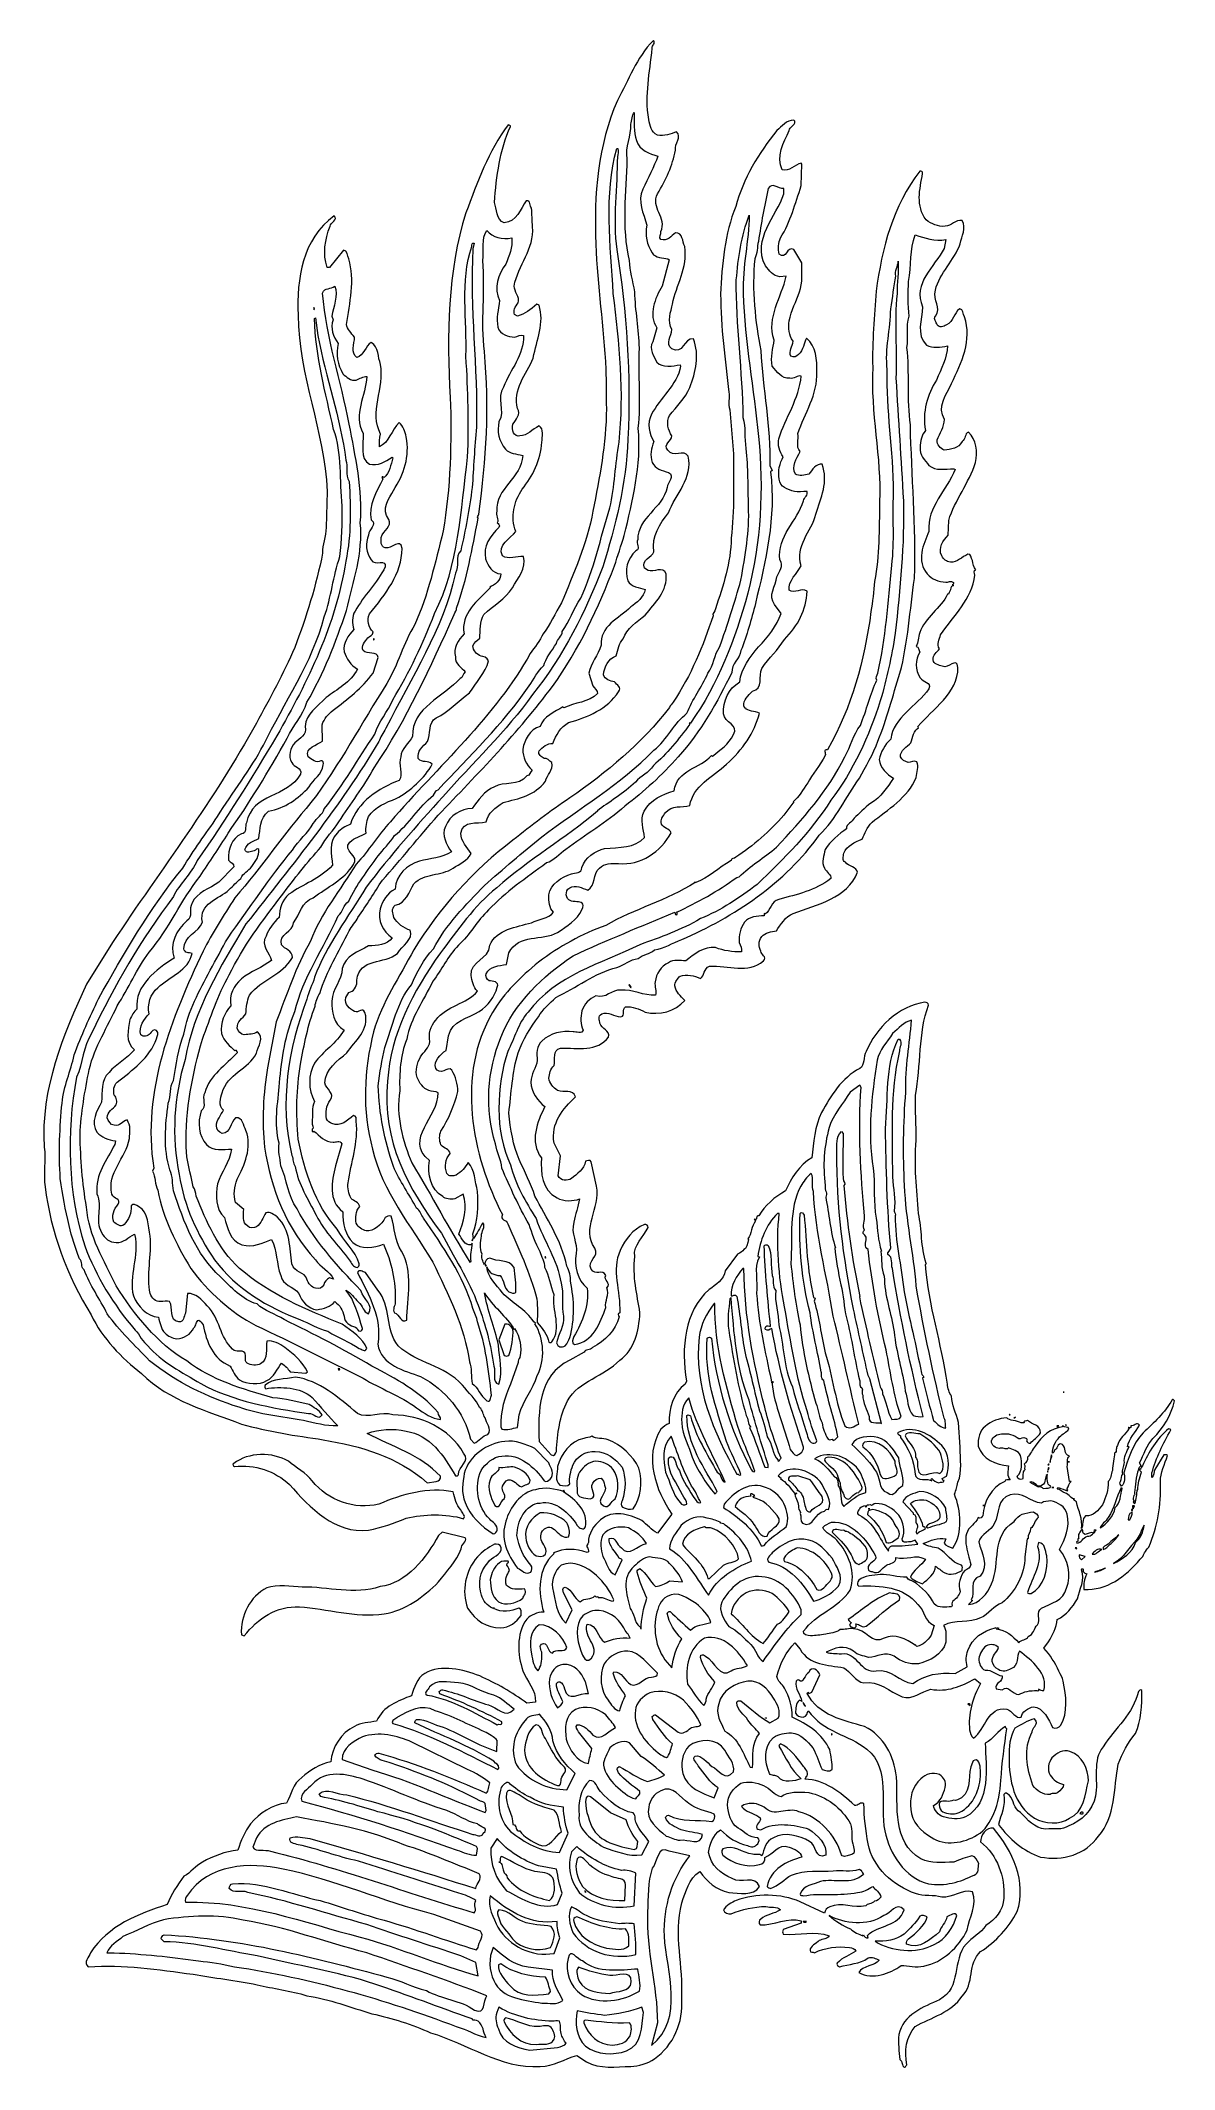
# Model space of a CAD drawing. Header units: centimetres. Extents: x -5.5 to 8.8, y -14 to 11.6.
import ezdxf

# ---------------------------------------------------------------- set-up
doc = ezdxf.new("R2010")
doc.units = ezdxf.units.CM
doc.header["$MEASUREMENT"] = 0
doc.layers.add('layer 1', color=7, linetype='Continuous')

msp = doc.modelspace()

# ---------------------------------------------------------------- linework, layer by layer
at = {"layer": 'layer 1', "color": 22, "lineweight": 9}
for points, knots in [([(2.1708, 11.53819), (2.14153, 11.21618), (2.07566, 10.96004), (2.1269, 10.63803), (2.1269, 10.63803), (2.14885, 10.55751), (2.15617, 10.48432), (2.23666, 10.44041), (2.23666, 10.44041), (2.3245, 10.42578), (2.40499, 10.45505), (2.47818, 10.48432), (2.47818, 10.48432), (2.55137, 10.41846), (2.44891, 10.33797), (2.46355, 10.25013), (2.46355, 10.25013), (2.42696, 10.05985), (2.34645, 9.8769), (2.23666, 9.70125), (2.23666, 9.70125), (2.14885, 9.53292), (2.36109, 9.39387), (2.28058, 9.22554), (2.28058, 9.22554), (2.2879, 9.19627), (2.25131, 9.15237), (2.28058, 9.12308), (2.28058, 9.12308), (2.36109, 9.10113), (2.41231, 9.167), (2.46355, 9.21091), (2.46355, 9.21091), (2.55869, 9.21091), (2.55137, 9.10113), (2.58064, 9.03526), (2.58064, 9.03526), (2.62456, 8.76448), (2.47086, 8.55225), (2.42696, 8.31073), (2.42696, 8.31073), (2.40499, 8.2156), (2.36109, 8.09119), (2.41964, 7.98872), (2.41964, 7.98872), (2.41231, 7.90821), (2.33182, 7.81307), (2.41964, 7.74721), (2.41964, 7.74721), (2.55869, 7.65939), (2.57332, 7.88626), (2.69043, 7.87164), (2.69043, 7.87164), (2.77092, 7.66672), (2.7197, 7.45447), (2.64651, 7.25687), (2.64651, 7.25687), (2.58796, 7.11782), (2.47818, 7.02268), (2.39037, 6.90559), (2.39037, 6.90559), (2.34645, 6.82508), (2.3684, 6.71531), (2.41964, 6.64945), (2.41964, 6.64945), (2.41964, 6.58358), (2.30253, 6.53966), (2.3684, 6.46647), (2.3684, 6.46647), (2.43426, 6.36401), (2.57332, 6.48842), (2.62456, 6.39328), (2.62456, 6.39328), (2.69043, 6.12252), (2.46355, 5.91027), (2.37572, 5.67608), (2.37572, 5.67608), (2.27326, 5.54434), (2.15617, 5.38334), (2.19277, 5.18574), (2.19277, 5.18574), (2.16349, 5.11255), (2.03176, 5.0906), (2.07566, 4.98082), (2.07566, 4.98082), (2.07566, 4.98082), (2.11958, 4.95155), (2.11958, 4.95155), (2.11958, 4.95155), (2.18544, 4.92227), (2.30985, 5.01009), (2.34645, 4.90765), (2.34645, 4.90765), (2.3684, 4.6954), (2.20739, 4.54172), (2.08298, 4.38802), (2.08298, 4.38802), (1.98052, 4.30753), (1.84879, 4.21969), (1.80489, 4.08796), (1.80489, 4.08796), (1.75365, 4.03674), (1.73902, 3.94893), (1.71706, 3.87574), (1.71706, 3.87574), (1.61459, 3.83182), (1.57072, 3.744), (1.55607, 3.63422), (1.55607, 3.63422), (1.57802, 3.57568), (1.63656, 3.55373), (1.69511, 3.5464), (1.69511, 3.5464), (1.72438, 3.50981), (1.79024, 3.47321), (1.74633, 3.42199), (1.74633, 3.42199), (1.60729, 3.20243), (1.35847, 3.09996), (1.11695, 3.0341), (1.11695, 3.0341), (1.01451, 2.97555), (0.95595, 2.87309), (0.91936, 2.77063), (0.91936, 2.77063), (0.84619, 2.77063), (0.78762, 2.72673), (0.74373, 2.67549), (0.74373, 2.67549), (0.72908, 2.6316), (0.773, 2.595), (0.80959, 2.58036), (0.80959, 2.58036), (0.84619, 2.58768), (0.86814, 2.55108), (0.90473, 2.52914), (0.90473, 2.52914), (0.92668, 2.42667), (0.84619, 2.37543), (0.82422, 2.29494), (0.82422, 2.29494), (0.69248, 2.11197), (0.48758, 2.07539), (0.28996, 2.02415), (0.28996, 2.02415), (0.19483, 1.96561), (0.09969, 1.8851), (0.07774, 1.78264), (0.07774, 1.78264), (-0.04667, 1.74606), (-0.20768, 1.81193), (-0.24427, 1.63628), (-0.24427, 1.63628), (-0.23697, 1.53382), (-0.16378, 1.46063), (-0.11254, 1.38014), (-0.11254, 1.38014), (-0.15646, 1.2923), (-0.25892, 1.2484), (-0.33941, 1.19716), (-0.33941, 1.19716), (-0.49311, 1.0947), (-0.69803, 1.13862), (-0.83707, 0.99956), (-0.83707, 0.99956), (-0.89561, 0.8971), (-0.93221, 0.75807), (-1.07126, 0.72877), (-1.07126, 0.72877), (-1.1225, 0.68488), (-1.10053, 0.62633), (-1.08591, 0.57509), (-1.08591, 0.57509), (-1.04931, 0.5019), (-0.96148, 0.43604), (-0.88099, 0.41409), (-0.88099, 0.41409), (-0.83707, 0.297), (-0.98345, 0.21649), (-1.04199, 0.12135), (-1.04199, 0.12135), (-1.20299, -0.01771), (-1.525, 0.07011), (-1.55428, -0.2153), (-1.55428, -0.2153), (-1.54697, -0.27385), (-1.57624, -0.34704), (-1.63479, -0.36166), (-1.63479, -0.36166), (-1.67138, -0.36899), (-1.67138, -0.4129), (-1.69333, -0.43485), (-1.69333, -0.43485), (-1.7153, -0.52269), (-1.64211, -0.58123), (-1.58357, -0.6105), (-1.58357, -0.6105), (-1.53233, -0.63977), (-1.48111, -0.54464), (-1.45183, -0.62513), (-1.45183, -0.62513), (-1.38597, -0.8447), (-1.58357, -0.98375), (-1.67871, -1.13011), (-1.67871, -1.13011), (-1.79579, -1.23255), (-1.9568, -1.34234), (-1.9568, -1.51066), (-1.9568, -1.51066), (-1.94947, -1.59116), (-1.81774, -1.6424), (-1.89093, -1.73021), (-1.89093, -1.73021), (-1.94217, -1.79608), (-1.94947, -1.88389), (-1.93485, -1.96441), (-1.93485, -1.96441), (-1.92753, -1.99368), (-1.89093, -2.01563), (-1.86898, -2.02295), (-1.86898, -2.02295), (-1.7592, -2.06687), (-1.67138, -1.98635), (-1.59819, -1.92049), (-1.59819, -1.92049), (-1.55428, -1.92049), (-1.5616, -1.97173), (-1.5616, -1.99368), (-1.5616, -1.99368), (-1.53233, -2.26447), (-1.62746, -2.51329), (-1.66406, -2.76943), (-1.66406, -2.76943), (-1.67138, -2.83529), (-1.65674, -2.90848), (-1.62746, -2.96703), (-1.62746, -2.96703), (-1.59087, -3.00362), (-1.525, -3.01827), (-1.5177, -3.06949), (-1.5177, -3.06949), (-1.56892, -3.12805), (-1.57624, -3.21587), (-1.5616, -3.28173), (-1.5616, -3.28173), (-1.53965, -3.33295), (-1.48111, -3.36223), (-1.43719, -3.37687), (-1.43719, -3.37687), (-1.34205, -3.38419), (-1.23959, -3.30368), (-1.19567, -3.20854), (-1.19567, -3.20854), (-1.17372, -3.20122), (-1.15177, -3.17927), (-1.1225, -3.19392), (-1.1225, -3.19392), (-1.07126, -3.34028), (-1.07859, -3.50128), (-0.99077, -3.63301), (-0.99077, -3.63301), (-0.83707, -3.88185), (-0.91758, -4.23313), (-0.9249, -4.50392), (-0.9249, -4.50392), (-0.99077, -4.54782), (-1.02004, -4.43073), (-1.07859, -4.40879), (-1.07859, -4.40879), (-1.10786, -4.36487), (-1.07126, -4.32827), (-1.07126, -4.27705), (-1.07126, -4.27705), (-1.05664, -4.01359), (-1.1225, -3.76475), (-1.21764, -3.5452), (-1.21764, -3.5452), (-1.33473, -3.58912), (-1.50306, -3.61839), (-1.60552, -3.52325), (-1.60552, -3.52325), (-1.69333, -3.43541), (-1.73725, -3.28173), (-1.72993, -3.13535), (-1.72993, -3.13535), (-1.9202, -2.9963), (-1.86898, -2.7548), (-1.82506, -2.5572), (-1.82506, -2.5572), (-1.82506, -2.5572), (-1.74457, -2.27909), (-1.74457, -2.27909), (-1.74457, -2.27909), (-1.76652, -2.22787), (-1.81774, -2.26447), (-1.85434, -2.25714), (-1.85434, -2.25714), (-1.9568, -2.25714), (-2.02266, -2.18395), (-2.09585, -2.11809), (-2.09585, -2.11809), (-2.10318, -2.12541), (-2.1105, -2.13273), (-2.1178, -2.12541), (-2.1178, -2.12541), (-2.1178, -2.12541), (-2.1178, -2.09614), (-2.1178, -2.09614), (-2.1178, -2.09614), (-2.08853, -2.08149), (-2.12512, -2.03759), (-2.1178, -2.0083), (-2.1178, -2.0083), (-2.1105, -1.92049), (-2.12512, -1.83267), (-2.08853, -1.74486), (-2.08853, -1.74486), (-2.16904, -1.59848), (-2.16904, -1.4082), (-2.08853, -1.26182), (-2.08853, -1.26182), (-1.97877, -1.10816), (-1.81044, -1.01302), (-1.7153, -0.8447), (-1.7153, -0.8447), (-1.84703, -0.77151), (-1.87631, -0.6105), (-1.86898, -0.47877), (-1.86898, -0.47877), (-1.86166, -0.32509), (-1.74457, -0.22263), (-1.73725, -0.06893), (-1.73725, -0.06893), (-1.70065, 0.09208), (-1.53233, 0.1433), (-1.40792, 0.21649), (-1.40792, 0.21649), (-1.29813, 0.22381), (-1.17372, 0.22381), (-1.10786, 0.31895), (-1.10786, 0.31895), (-1.22494, 0.39944), (-1.29813, 0.5385), (-1.26154, 0.68488), (-1.26154, 0.68488), (-1.23227, 0.78001), (-1.17372, 0.88248), (-1.07126, 0.9337), (-1.07126, 0.9337), (-1.06394, 1.10935), (-0.91758, 1.24108), (-0.7639, 1.285), (-0.7639, 1.285), (-0.63215, 1.32157), (-0.47846, 1.32157), (-0.36138, 1.40208), (-0.36138, 1.40208), (-0.41992, 1.49722), (-0.49311, 1.60701), (-0.43457, 1.72409), (-0.43457, 1.72409), (-0.38333, 1.86315), (-0.24427, 1.94366), (-0.09791, 1.95096), (-0.09791, 1.95096), (-0.02472, 2.05342), (0.05579, 2.17053), (0.1802, 2.22175), (0.1802, 2.22175), (0.29729, 2.29494), (0.48758, 2.22175), (0.59002, 2.36081), (0.59002, 2.36081), (0.63394, 2.36081), (0.62662, 2.41203), (0.65589, 2.434), (0.65589, 2.434), (0.58272, 2.49986), (0.5388, 2.595), (0.5388, 2.69746), (0.5388, 2.69746), (0.56075, 2.81455), (0.62662, 2.94628), (0.75835, 2.98288), (0.75835, 2.98288), (0.79495, 3.11461), (0.94863, 3.16583), (1.04379, 3.2317), (1.04379, 3.2317), (1.04379, 3.2317), (1.05841, 3.21707), (1.05841, 3.21707), (1.05841, 3.21707), (1.19014, 3.29026), (1.37312, 3.28294), (1.48288, 3.40002), (1.48288, 3.40002), (1.4902, 3.43662), (1.43166, 3.46589), (1.42434, 3.49516), (1.42434, 3.49516), (1.42434, 3.49516), (1.37312, 3.65619), (1.37312, 3.65619), (1.37312, 3.65619), (1.40239, 3.7806), (1.48288, 3.88306), (1.5268, 4.00747), (1.5268, 4.00747), (1.50485, 4.24166), (1.75365, 4.35143), (1.90003, 4.49048), (1.90003, 4.49048), (1.9732, 4.54172), (2.06836, 4.61489), (2.08298, 4.71005), (2.08298, 4.71005), (2.00979, 4.73932), (1.90733, 4.73932), (1.86343, 4.81981), (1.86343, 4.81981), (1.82684, 4.95155), (1.84879, 5.09793), (1.9659, 5.20039), (1.9659, 5.20039), (2.03176, 5.22966), (1.95857, 5.2882), (1.98784, 5.33942), (1.98784, 5.33942), (1.98784, 5.61753), (2.30253, 5.73462), (2.36109, 5.99809), (2.36109, 5.99809), (2.36109, 6.06395), (2.46355, 6.13714), (2.37572, 6.18838), (2.37572, 6.18838), (2.29523, 6.21033), (2.20739, 6.23228), (2.1708, 6.31279), (2.1708, 6.31279), (2.14153, 6.40793), (2.15617, 6.48842), (2.19277, 6.57626), (2.19277, 6.57626), (2.1269, 6.6714), (2.10493, 6.81045), (2.16349, 6.92022), (2.16349, 6.92022), (2.26596, 7.12514), (2.4855, 7.28614), (2.52942, 7.52766), (2.52942, 7.52766), (2.52942, 7.52766), (2.5221, 7.54231), (2.5221, 7.54231), (2.5221, 7.54231), (2.43426, 7.53498), (2.29523, 7.49839), (2.22936, 7.57888), (2.22936, 7.57888), (2.19277, 7.65207), (2.1269, 7.73988), (2.17812, 7.83504), (2.17812, 7.83504), (2.17812, 7.83504), (2.22936, 8.01067), (2.22936, 8.01067), (2.22936, 8.01067), (2.11958, 8.179), (2.20739, 8.38392), (2.29523, 8.5376), (2.29523, 8.5376), (2.29523, 8.5376), (2.38304, 8.86694), (2.38304, 8.86694), (2.38304, 8.86694), (2.38304, 8.86694), (2.3684, 8.88158), (2.3684, 8.88158), (2.3684, 8.88158), (2.30253, 8.89621), (2.21471, 8.88891), (2.1708, 8.95477), (2.1708, 8.95477), (2.10493, 9.05721), (2.07566, 9.18164), (2.10493, 9.30605), (2.10493, 9.30605), (2.06103, 9.45241), (1.98052, 9.60611), (2.05371, 9.75979), (2.05371, 9.75979), (2.11958, 9.89885), (2.19277, 10.03791), (2.24399, 10.17694), (2.24399, 10.17694), (2.14153, 10.20623), (2.00979, 10.25013), (1.9732, 10.37454), (1.9732, 10.37454), (1.93662, 10.48432), (1.94393, 10.60873), (1.94393, 10.72584), (1.94393, 10.72584), (1.91465, 10.69657), (1.92198, 10.62338), (1.90003, 10.57946), (1.90003, 10.57946), (1.91465, 10.4331), (1.82684, 10.28673), (1.85611, 10.14037), (1.85611, 10.14037), (1.84879, 9.7232), (1.78292, 9.2841), (1.88538, 8.85963), (1.88538, 8.85963), (1.88538, 8.72788), (1.9293, 8.60347), (1.95125, 8.46441), (1.95125, 8.46441), (1.95857, 8.23024), (2.00249, 7.98872), (2.00979, 7.75453), (2.00979, 7.75453), (1.99517, 7.41788), (2.03176, 7.07392), (1.99517, 6.74459), (1.99517, 6.74459), (2.03906, 6.26887), (1.92198, 5.83708), (1.81952, 5.39066), (1.81952, 5.39066), (1.7756, 5.26625), (1.73902, 5.13452), (1.69511, 5.01009), (1.69511, 5.01009), (1.4902, 4.47586), (1.25601, 3.96355), (0.91205, 3.48786), (0.91205, 3.48786), (0.48758, 2.91701), (-0.03205, 2.38276), (-0.52971, 1.86315), (-0.52971, 1.86315), (-0.7712, 1.59236), (-0.99807, 1.29962), (-1.23227, 1.04348), (-1.23227, 1.04348), (-1.33473, 0.8898), (-1.42987, 0.72877), (-1.53965, 0.57509), (-1.53965, 0.57509), (-1.5616, 0.51655), (-1.62746, 0.46531), (-1.64943, 0.40676), (-1.64943, 0.40676), (-1.78117, 0.1433), (-1.93485, -0.0982), (-2.02266, -0.38363), (-2.02266, -0.38363), (-2.05193, -0.42753), (-2.0739, -0.48609), (-2.08121, -0.54464), (-2.08121, -0.54464), (-2.16904, -0.77883), (-2.22026, -1.02765), (-2.26418, -1.27647), (-2.26418, -1.27647), (-2.3154, -1.58383), (-2.32272, -1.89854), (-2.29345, -2.22055), (-2.29345, -2.22055), (-2.21294, -2.62307), (-2.08121, -3.04022), (-1.80312, -3.35492), (-1.80312, -3.35492), (-1.7226, -3.5086), (-1.56892, -3.62569), (-1.525, -3.79402), (-1.525, -3.79402), (-1.525, -3.81599), (-1.53233, -3.83061), (-1.54697, -3.83794), (-1.54697, -3.83794), (-1.60552, -3.83794), (-1.62014, -3.77939), (-1.64943, -3.7428), (-1.64943, -3.7428), (-1.78847, -3.55982), (-1.9568, -3.39882), (-2.06658, -3.17927), (-2.06658, -3.17927), (-2.16904, -2.98167), (-2.29345, -2.7914), (-2.33005, -2.56453), (-2.33005, -2.56453), (-2.36664, -2.52061), (-2.352, -2.47669), (-2.37396, -2.42547), (-2.37396, -2.42547), (-2.53497, -1.76681), (-2.41786, -1.07157), (-2.18367, -0.45682), (-2.18367, -0.45682), (-2.16904, -0.36166), (-2.1105, -0.27385), (-2.08853, -0.17871), (-2.08853, -0.17871), (-1.93485, 0.22381), (-1.66406, 0.58242), (-1.43719, 0.95567), (-1.43719, 0.95567), (-1.14445, 1.34354), (-0.79317, 1.73874), (-0.47114, 2.09734), (-0.47114, 2.09734), (-0.09059, 2.52181), (0.32656, 2.92433), (0.66321, 3.3854), (0.66321, 3.3854), (1.05109, 3.87574), (1.3292, 4.43194), (1.54875, 4.99546), (1.54875, 4.99546), (1.70243, 5.50775), (1.84879, 6.04933), (1.86343, 6.60553), (1.86343, 6.60553), (1.90733, 7.41055), (1.84879, 8.2156), (1.72438, 8.99867), (1.72438, 8.99867), (1.67316, 9.37924), (1.7317, 9.79639), (1.7317, 10.16964), (1.7317, 10.16964), (1.74633, 10.19891), (1.73902, 10.23551), (1.73902, 10.2721), (1.73902, 10.2721), (1.73902, 10.2721), (1.72438, 10.2721), (1.72438, 10.2721), (1.72438, 10.2721), (1.56339, 9.69393), (1.64387, 9.04991), (1.68046, 8.44247), (1.68046, 8.44247), (1.76097, 7.8204), (1.81952, 7.191), (1.75365, 6.56894), (1.75365, 6.56894), (1.70243, 6.29082), (1.70243, 6.01273), (1.63656, 5.74194), (1.63656, 5.74194), (1.51948, 5.36139), (1.43898, 4.96619), (1.27066, 4.60027), (1.27066, 4.60027), (1.17552, 4.46853), (1.1316, 4.30753), (1.03646, 4.1831), (1.03646, 4.1831), (1.03646, 4.11725), (0.9706, 4.08796), (0.96327, 4.02942), (0.96327, 4.02942), (0.90473, 3.9416), (0.82422, 3.83182), (0.80227, 3.75133), (0.80227, 3.75133), (0.72908, 3.68546), (0.67786, 3.57568), (0.6193, 3.49516), (0.6193, 3.49516), (0.28996, 3.01947), (-0.13451, 2.60233), (-0.52971, 2.18516), (-0.52971, 2.18516), (-0.55898, 2.17783), (-0.5663, 2.14126), (-0.58825, 2.11929), (-0.58825, 2.11929), (-0.7712, 1.96561), (-0.89561, 1.75336), (-1.07859, 1.60701), (-1.07859, 1.60701), (-1.13713, 1.51917), (-1.22494, 1.43136), (-1.28351, 1.35086), (-1.28351, 1.35086), (-1.41524, 1.16789), (-1.5616, 0.98494), (-1.65674, 0.78001), (-1.65674, 0.78001), (-1.7226, 0.7361), (-1.72993, 0.64096), (-1.78847, 0.59704), (-1.78847, 0.59704), (-1.97144, 0.18722), (-2.23491, -0.18603), (-2.33737, -0.6105), (-2.33737, -0.6105), (-2.45446, -0.89592), (-2.5057, -1.20328), (-2.52765, -1.51066), (-2.52765, -1.51066), (-2.54959, -1.76681), (-2.60084, -2.03027), (-2.53497, -2.27179), (-2.53497, -2.27179), (-2.54959, -2.37423), (-2.52032, -2.46207), (-2.513, -2.5572), (-2.513, -2.5572), (-2.43251, -2.73285), (-2.42518, -2.93776), (-2.3081, -3.09876), (-2.3081, -3.09876), (-2.1178, -3.46469), (-1.80312, -3.81599), (-1.50306, -4.13067), (-1.50306, -4.13067), (-1.47378, -4.24046), (-1.33473, -4.30632), (-1.40792, -4.42341), (-1.40792, -4.42341), (-1.47378, -4.40146), (-1.48111, -4.32095), (-1.53233, -4.27705), (-1.53233, -4.27705), (-1.59087, -4.21849), (-1.62746, -4.15995), (-1.69333, -4.12335), (-1.69333, -4.12335), (-1.57624, -4.25508), (-1.53965, -4.44536), (-1.48111, -4.60638), (-1.48111, -4.60638), (-1.48111, -4.62101), (-1.49573, -4.64296), (-1.51038, -4.64296), (-1.51038, -4.64296), (-1.54697, -4.64296), (-1.54697, -4.60638), (-1.56892, -4.59174), (-1.56892, -4.59174), (-1.63479, -4.56979), (-1.7153, -4.54052), (-1.7153, -4.45268), (-1.7153, -4.45268), (-1.72993, -4.37949), (-1.76652, -4.31363), (-1.83239, -4.26973), (-1.83239, -4.26973), (-1.88361, -4.3356), (-1.97144, -4.35754), (-2.05926, -4.37219), (-2.05926, -4.37219), (-2.16904, -4.35754), (-2.24953, -4.26973), (-2.28613, -4.16727), (-2.28613, -4.16727), (-2.35932, -4.07213), (-2.49105, -4.06481), (-2.513, -3.9404), (-2.513, -3.9404), (-2.57156, -3.79402), (-2.55692, -3.62569), (-2.63011, -3.48666), (-2.63011, -3.48666), (-2.73987, -3.52325), (-2.8643, -3.59642), (-3.00334, -3.55252), (-3.00334, -3.55252), (-3.15704, -3.50128), (-3.18631, -3.34028), (-3.2229, -3.20854), (-3.2229, -3.20854), (-3.33999, -3.10608), (-3.33267, -2.93045), (-3.31072, -2.78407), (-3.31072, -2.78407), (-3.2668, -2.63769), (-3.15704, -2.51329), (-3.13507, -2.34496), (-3.13507, -2.34496), (-3.23753, -2.34496), (-3.36926, -2.38155), (-3.44978, -2.28641), (-3.44978, -2.28641), (-3.55224, -2.18395), (-3.56686, -2.0083), (-3.51564, -1.86194), (-3.51564, -1.86194), (-3.44245, -1.81072), (-3.51564, -1.70826), (-3.47172, -1.63507), (-3.47172, -1.63507), (-3.41318, -1.41553), (-3.20094, -1.28379), (-3.0619, -1.13011), (-3.0619, -1.13011), (-3.0619, -1.11549), (-3.07653, -1.10084), (-3.08385, -1.09352), (-3.08385, -1.09352), (-3.09117, -1.10084), (-3.09117, -1.10084), (-3.09117, -1.10816), (-3.09117, -1.10816), (-3.14972, -1.04962), (-3.23753, -0.98375), (-3.2595, -0.88859), (-3.2595, -0.88859), (-3.28145, -0.74956), (-3.2229, -0.63245), (-3.14239, -0.53731), (-3.14239, -0.53731), (-3.17166, -0.39826), (-3.1058, -0.28849), (-3.01066, -0.20066), (-3.01066, -0.20066), (-2.89357, -0.10552), (-2.74719, -0.0543), (-2.63011, 0.03354), (-2.63011, 0.03354), (-2.65206, 0.12867), (-2.77647, 0.22381), (-2.69597, 0.3409), (-2.69597, 0.3409), (-2.6667, 0.43604), (-2.60814, 0.5019), (-2.53497, 0.57509), (-2.53497, 0.57509), (-2.52765, 0.68488), (-2.49837, 0.79464), (-2.41054, 0.86783), (-2.41054, 0.86783), (-2.22759, 0.99956), (-2.02266, 1.05811), (-1.86166, 1.23376), (-1.86166, 1.23376), (-1.86898, 1.37281), (-1.9202, 1.52649), (-1.80312, 1.63628), (-1.80312, 1.63628), (-1.75187, 1.70214), (-1.70065, 1.71677), (-1.63479, 1.75336), (-1.63479, 1.75336), (-1.54697, 2.03148), (-1.27618, 2.20713), (-1.02004, 2.30226), (-1.02004, 2.30226), (-0.96148, 2.38276), (-1.04199, 2.50717), (-0.99807, 2.60233), (-0.99807, 2.60233), (-0.99807, 2.70477), (-0.89561, 2.77063), (-0.85171, 2.85847), (-0.85171, 2.85847), (-0.86634, 3.21707), (-0.44919, 3.36343), (-0.25159, 3.59032), (-0.25159, 3.59032), (-0.215, 3.59762), (-0.215, 3.64886), (-0.18573, 3.67081), (-0.18573, 3.67081), (-0.22964, 3.72936), (-0.31746, 3.76595), (-0.31014, 3.86109), (-0.31014, 3.86109), (-0.34673, 3.97087), (-0.27354, 4.07333), (-0.20037, 4.15383), (-0.20037, 4.15383), (-0.25159, 4.40267), (-0.02472, 4.57832), (0.12896, 4.732), (0.12896, 4.732), (0.12896, 4.73932), (0.12166, 4.73932), (0.12166, 4.73932), (0.12166, 4.73932), (0.1802, 4.76859), (0.26801, 4.82714), (0.26069, 4.90765), (0.26069, 4.90765), (0.15093, 4.91495), (0.09969, 5.01009), (0.07042, 5.09793), (0.07042, 5.09793), (0.03382, 5.25161), (0.12896, 5.39066), (0.23874, 5.49312), (0.23874, 5.49312), (0.25339, 5.5224), (0.23142, 5.54434), (0.21679, 5.55167), (0.21679, 5.55167), (0.23874, 5.59559), (0.19483, 5.64681), (0.20947, 5.69805), (0.20947, 5.69805), (0.19483, 5.99078), (0.52416, 6.11519), (0.5388, 6.40061), (0.5388, 6.40061), (0.45099, 6.42258), (0.3778, 6.42258), (0.31926, 6.48112), (0.31926, 6.48112), (0.23874, 6.57626), (0.20947, 6.70799), (0.23874, 6.82508), (0.23874, 6.82508), (0.31926, 6.97146), (0.20215, 7.12514), (0.29729, 7.26419), (0.29729, 7.26419), (0.3778, 7.48374), (0.56075, 7.66672), (0.54613, 7.91554), (0.54613, 7.91554), (0.50953, 7.93018), (0.47294, 7.90091), (0.43634, 7.89359), (0.43634, 7.89359), (0.35585, 7.90091), (0.25339, 7.92286), (0.2241, 8.018), (0.2241, 8.018), (0.20215, 8.13508), (0.23142, 8.23754), (0.24607, 8.35465), (0.24607, 8.35465), (0.16555, 8.50833), (0.23142, 8.69131), (0.32656, 8.81572), (0.32656, 8.81572), (0.36315, 8.91818), (0.41439, 9.02794), (0.39975, 9.14505), (0.39975, 9.14505), (0.28266, 9.12308), (0.15825, 9.14505), (0.08506, 9.24019), (0.08506, 9.24019), (0.01187, 9.13773), (0.05579, 8.98404), (0.03382, 8.85963), (0.03382, 8.85963), (0.07042, 8.47906), (0.00455, 8.09119), (0.05579, 7.71061), (0.05579, 7.71061), (0.11433, 7.00073), (0.08506, 6.36401), (-0.0174, 5.66145), (-0.0174, 5.66145), (-0.0174, 5.64681), (-0.04667, 5.62486), (-0.02472, 5.61021), (-0.02472, 5.61021), (-0.09791, 5.22234), (-0.16378, 4.84909), (-0.29551, 4.47586), (-0.29551, 4.47586), (-0.28819, 4.45389), (-0.32478, 4.42462), (-0.32478, 4.39534), (-0.32478, 4.39534), (-0.62484, 3.73668), (-0.9249, 3.07069), (-1.33473, 2.46327), (-1.33473, 2.46327), (-1.46646, 2.22175), (-1.63479, 2.00953), (-1.78117, 1.78264), (-1.78117, 1.78264), (-1.84703, 1.67287), (-1.94947, 1.57773), (-2.00804, 1.46063), (-2.00804, 1.46063), (-2.17637, 1.27767), (-2.34467, 1.05811), (-2.5057, 0.84588), (-2.5057, 0.84588), (-2.73987, 0.5385), (-2.99603, 0.20184), (-3.16436, -0.14944), (-3.16436, -0.14944), (-3.31072, -0.40558), (-3.39853, -0.691), (-3.501, -0.96178), (-3.501, -0.96178), (-3.62543, -1.38623), (-3.72056, -1.85462), (-3.70592, -2.31569), (-3.70592, -2.31569), (-3.70592, -2.48401), (-3.64737, -2.65966), (-3.6181, -2.82067), (-3.6181, -2.82067), (-3.59613, -2.85726), (-3.58151, -2.89386), (-3.58151, -2.93776), (-3.58151, -2.93776), (-3.44978, -3.26709), (-3.31072, -3.58912), (-3.03263, -3.85258), (-3.03263, -3.85258), (-2.65206, -4.18191), (-2.18367, -4.37219), (-1.73725, -4.55514), (-1.73725, -4.55514), (-1.62014, -4.64296), (-1.47378, -4.73079), (-1.42987, -4.86253), (-1.42987, -4.86253), (-1.45183, -4.91375), (-1.49573, -4.86253), (-1.525, -4.86253), (-1.525, -4.86253), (-1.64943, -4.77469), (-1.78847, -4.73079), (-1.9202, -4.64296), (-1.9202, -4.64296), (-2.04463, -4.61369), (-2.1544, -4.54052), (-2.2715, -4.4966), (-2.2715, -4.4966), (-2.674, -4.34292), (-3.07653, -4.10873), (-3.34731, -3.7428), (-3.34731, -3.7428), (-3.56686, -3.42079), (-3.73519, -3.06219), (-3.79373, -2.66697), (-3.79373, -2.66697), (-3.89619, -2.19128), (-3.85962, -1.67897), (-3.72056, -1.21793), (-3.72056, -1.21793), (-3.61078, -0.58855), (-3.27413, -0.04698), (-2.95212, 0.4946), (-2.95212, 0.4946), (-2.36664, 1.23376), (-1.7592, 1.98756), (-1.27618, 2.7926), (-1.27618, 2.7926), (-1.26154, 2.84382), (-1.21764, 2.90236), (-1.18837, 2.96093), (-1.18837, 2.96093), (-0.86634, 3.59762), (-0.46384, 4.21239), (-0.31014, 4.91495), (-0.31014, 4.91495), (-0.25892, 5.01009), (-0.31746, 5.11987), (-0.24427, 5.20039), (-0.24427, 5.20039), (-0.1784, 5.46385), (-0.14181, 5.71999), (-0.09791, 5.99809), (-0.09791, 5.99809), (-0.08327, 6.24693), (-0.06864, 6.50307), (-0.04667, 6.75921), (-0.04667, 6.75921), (-0.02472, 7.51301), (-0.13451, 8.25219), (-0.09059, 9.00599), (-0.09059, 9.00599), (-0.09059, 9.00599), (-0.07594, 9.07918), (-0.07594, 9.07918), (-0.07594, 9.07918), (-0.10524, 9.0865), (-0.10524, 9.05721), (-0.10524, 9.03526), (-0.10524, 9.03526), (-0.25159, 8.60347), (-0.16378, 8.10581), (-0.1784, 7.65207), (-0.1784, 7.65207), (-0.14913, 7.20565), (-0.14181, 6.81775), (-0.15646, 6.37866), (-0.15646, 6.37866), (-0.24427, 5.70535), (-0.26624, 5.01741), (-0.5736, 4.40999), (-0.5736, 4.40999), (-0.71998, 4.02942), (-0.88831, 3.67081), (-1.10053, 3.31953), (-1.10053, 3.31953), (-1.1664, 3.16583), (-1.27618, 3.04874), (-1.3274, 2.88774), (-1.3274, 2.88774), (-1.53965, 2.57303), (-1.7226, 2.25102), (-1.96412, 1.94366), (-1.96412, 1.94366), (-1.98607, 1.87047), (-2.05926, 1.83388), (-2.10318, 1.76069), (-2.10318, 1.76069), (-2.16172, 1.6436), (-2.29345, 1.54846), (-2.36664, 1.42403), (-2.36664, 1.42403), (-2.64473, 1.0874), (-2.91552, 0.68488), (-3.17899, 0.31895), (-3.17899, 0.31895), (-3.2595, 0.18722), (-3.32537, 0.04084), (-3.40586, -0.0909), (-3.40586, -0.0909), (-3.53759, -0.34704), (-3.68397, -0.60318), (-3.73519, -0.89592), (-3.73519, -0.89592), (-3.8157, -1.08619), (-3.82303, -1.27647), (-3.86692, -1.48139), (-3.86692, -1.48139), (-3.92547, -1.56188), (-3.88889, -1.67897), (-3.93279, -1.76681), (-3.93279, -1.76681), (-3.96938, -2.0449), (-3.99866, -2.33763), (-3.91084, -2.60842), (-3.91084, -2.60842), (-3.87425, -2.68894), (-3.88157, -2.78407), (-3.86692, -2.87189), (-3.86692, -2.87189), (-3.73519, -3.26709), (-3.58883, -3.66961), (-3.27413, -3.95502), (-3.27413, -3.95502), (-3.14239, -4.08676), (-2.99603, -4.24778), (-2.81306, -4.299), (-2.81306, -4.299), (-2.71792, -4.38682), (-2.58619, -4.42341), (-2.4691, -4.4966), (-2.4691, -4.4966), (-2.09585, -4.67955), (-1.7226, -4.86985), (-1.364, -5.08208), (-1.364, -5.08208), (-1.06394, -5.24308), (-0.7639, -5.39678), (-0.52971, -5.66755), (-0.52971, -5.66755), (-0.52971, -5.70414), (-0.48579, -5.72611), (-0.50041, -5.75539), (-0.50041, -5.75539), (-0.6102, -5.74806), (-0.70534, -5.67487), (-0.80047, -5.60901), (-0.80047, -5.60901), (-1.0054, -5.45533), (-1.26154, -5.36749), (-1.47378, -5.23576), (-1.47378, -5.23576), (-1.92753, -5.00889), (-2.37396, -4.78201), (-2.82771, -4.56979), (-2.82771, -4.56979), (-3.14239, -4.40879), (-3.42783, -4.14532), (-3.64737, -3.85258), (-3.64737, -3.85258), (-3.83033, -3.5452), (-3.99866, -3.22319), (-4.06452, -2.86459), (-4.06452, -2.86459), (-4.10112, -2.7914), (-4.09379, -2.69626), (-4.13039, -2.62307), (-4.13039, -2.62307), (-4.13039, -2.62307), (-4.11576, -2.58647), (-4.11576, -2.58647), (-4.11576, -2.58647), (-4.26944, -1.61312), (-3.88889, -0.691), (-3.49369, 0.15062), (-3.49369, 0.15062), (-3.37659, 0.37749), (-3.23753, 0.59704), (-3.09117, 0.82393), (-3.09117, 0.82393), (-2.75452, 1.21181), (-2.4691, 1.63628), (-2.13245, 2.02415), (-2.13245, 2.02415), (-1.76652, 2.50717), (-1.49573, 3.0268), (-1.17372, 3.52445), (-1.17372, 3.52445), (-1.03467, 3.76595), (-0.9688, 4.02942), (-0.82244, 4.27093), (-0.82244, 4.27093), (-0.65411, 4.64418), (-0.5663, 5.04668), (-0.46384, 5.44921), (-0.46384, 5.44921), (-0.376, 5.96881), (-0.35405, 6.60553), (-0.376, 7.13246), (-0.376, 7.13246), (-0.41992, 7.91554), (-0.4126, 8.72788), (-0.1784, 9.45973), (-0.1784, 9.45973), (-0.03205, 9.84761), (0.09969, 10.23551), (0.35585, 10.57214), (0.35585, 10.57214), (0.37048, 10.56484), (0.38512, 10.56484), (0.38512, 10.55019), (0.38512, 10.55019), (0.24607, 10.25745), (0.20947, 9.9208), (0.1802, 9.59147), (0.1802, 9.59147), (0.20947, 9.51098), (0.20215, 9.37192), (0.30461, 9.33532), (0.30461, 9.33532), (0.45829, 9.34997), (0.51685, 9.51098), (0.58272, 9.61344), (0.58272, 9.61344), (0.64859, 9.62074), (0.6193, 9.54757), (0.64859, 9.51828), (0.64859, 9.51828), (0.65589, 9.45241), (0.65589, 9.35727), (0.66321, 9.2841), (0.66321, 9.2841), (0.68518, 9.00599), (0.48026, 8.80107), (0.42902, 8.5376), (0.42902, 8.5376), (0.42902, 8.46441), (0.50953, 8.39855), (0.48026, 8.32538), (0.48026, 8.32538), (0.44367, 8.28146), (0.41439, 8.22292), (0.43634, 8.179), (0.43634, 8.179), (0.43634, 8.179), (0.47294, 8.15705), (0.47294, 8.15705), (0.47294, 8.15705), (0.56075, 8.18632), (0.64126, 8.23754), (0.71445, 8.31073), (0.71445, 8.31073), (0.71445, 8.31073), (0.74373, 8.29611), (0.74373, 8.29611), (0.74373, 8.29611), (0.81689, 8.07654), (0.71445, 7.85699), (0.67054, 7.63012), (0.67054, 7.63012), (0.58272, 7.4252), (0.40707, 7.2276), (0.47294, 6.99341), (0.47294, 6.99341), (0.51685, 6.92022), (0.45099, 6.85435), (0.41439, 6.79581), (0.41439, 6.79581), (0.39975, 6.75921), (0.40707, 6.72262), (0.4217, 6.68604), (0.4217, 6.68604), (0.43634, 6.66407), (0.47294, 6.62748), (0.50221, 6.64945), (0.50221, 6.64945), (0.59735, 6.64945), (0.65589, 6.72994), (0.74373, 6.77386), (0.74373, 6.77386), (0.80959, 6.73726), (0.78032, 6.6348), (0.78032, 6.56894), (0.78032, 6.56894), (0.76567, 6.34206), (0.66321, 6.13714), (0.53148, 5.97614), (0.53148, 5.97614), (0.42902, 5.82246), (0.3778, 5.62486), (0.45099, 5.44188), (0.45099, 5.44188), (0.3778, 5.35407), (0.21679, 5.27356), (0.28266, 5.13452), (0.28266, 5.13452), (0.35585, 5.08328), (0.46561, 5.13452), (0.54613, 5.1272), (0.54613, 5.1272), (0.59002, 4.98082), (0.48026, 4.84909), (0.40707, 4.732), (0.40707, 4.732), (0.31926, 4.58562), (0.16555, 4.51243), (0.04847, 4.39534), (0.04847, 4.39534), (-0.01008, 4.30753), (0.00455, 4.19042), (-0.00277, 4.09528), (-0.00277, 4.09528), (-0.03937, 4.07333), (-0.07594, 4.04406), (-0.09059, 4.00015), (-0.09059, 4.00015), (-0.09059, 3.9416), (-0.03937, 3.89036), (0.01187, 3.86841), (0.01187, 3.86841), (0.04114, 3.86841), (0.09236, 3.85379), (0.10701, 3.80987), (0.10701, 3.80987), (0.06309, 3.65619), (-0.04667, 3.53908), (-0.13451, 3.40735), (-0.13451, 3.40735), (-0.27354, 3.30489), (-0.39797, 3.16583), (-0.55165, 3.09266), (-0.55165, 3.09266), (-0.66144, 3.0341), (-0.61752, 2.88774), (-0.66144, 2.7926), (-0.66144, 2.7926), (-0.71998, 2.73406), (-0.80047, 2.66819), (-0.77852, 2.58036), (-0.77852, 2.58036), (-0.7273, 2.51449), (-0.65411, 2.56573), (-0.60287, 2.50717), (-0.60287, 2.50717), (-0.69803, 2.33154), (-0.88099, 2.17053), (-1.05664, 2.07539), (-1.05664, 2.07539), (-1.18837, 2.02415), (-1.3201, 1.97293), (-1.40792, 1.8485), (-1.40792, 1.8485), (-1.42987, 1.78264), (-1.44451, 1.71677), (-1.43719, 1.63628), (-1.43719, 1.63628), (-1.50306, 1.60701), (-1.58357, 1.57773), (-1.64211, 1.52649), (-1.64211, 1.52649), (-1.75187, 1.41673), (-1.50306, 1.35086), (-1.59819, 1.24108), (-1.59819, 1.24108), (-1.7153, 1.0508), (-1.92753, 0.95567), (-2.10318, 0.82393), (-2.10318, 0.82393), (-2.24953, 0.77269), (-2.2715, 0.61901), (-2.352, 0.50923), (-2.352, 0.50923), (-2.35932, 0.39944), (-2.54227, 0.36287), (-2.5057, 0.23113), (-2.5057, 0.23113), (-2.46178, 0.17257), (-2.36664, 0.15795), (-2.36664, 0.07011), (-2.36664, 0.07011), (-2.49105, -0.14944), (-2.75452, -0.20066), (-2.9082, -0.40558), (-2.9082, -0.40558), (-2.93747, -0.47877), (-2.95212, -0.55926), (-2.95212, -0.63977), (-2.95212, -0.63977), (-2.99603, -0.69832), (-3.0692, -0.73491), (-3.0619, -0.82273), (-3.0619, -0.82273), (-3.05458, -0.85932), (-3.01798, -0.90324), (-2.97406, -0.90324), (-2.97406, -0.90324), (-2.9082, -0.89592), (-2.8643, -0.90324), (-2.80574, -0.86665), (-2.80574, -0.86665), (-2.71792, -0.93984), (-2.79843, -1.04962), (-2.82038, -1.13743), (-2.82038, -1.13743), (-2.91552, -1.33501), (-3.19363, -1.40088), (-3.25218, -1.63507), (-3.25218, -1.63507), (-3.27413, -1.70094), (-3.3034, -1.8034), (-3.23753, -1.85462), (-3.23753, -1.85462), (-3.2668, -1.92049), (-3.32537, -1.97903), (-3.32537, -2.05222), (-3.32537, -2.05222), (-3.32537, -2.09614), (-3.29609, -2.13273), (-3.25218, -2.14736), (-3.25218, -2.14736), (-3.14239, -2.14006), (-3.14972, -2.01563), (-3.08385, -1.94976), (-3.08385, -1.94976), (-2.98871, -1.94246), (-2.98871, -2.05222), (-2.95212, -2.11076), (-2.95212, -2.11076), (-2.8716, -2.33033), (-2.97406, -2.54988), (-3.0619, -2.72553), (-3.0619, -2.72553), (-3.0985, -2.82067), (-3.11312, -2.92313), (-3.08385, -3.01827), (-3.08385, -3.01827), (-3.08385, -3.01827), (-2.98139, -3.10608), (-2.98139, -3.10608), (-2.98139, -3.10608), (-2.98139, -3.17927), (-3.00334, -3.26709), (-2.93017, -3.31833), (-2.93017, -3.31833), (-2.9082, -3.3476), (-2.84965, -3.34028), (-2.82038, -3.32563), (-2.82038, -3.32563), (-2.76184, -3.28173), (-2.73257, -3.20854), (-2.7033, -3.15), (-2.7033, -3.15), (-2.64473, -3.12805), (-2.60084, -3.17927), (-2.55692, -3.20122), (-2.55692, -3.20122), (-2.38859, -3.36955), (-2.40324, -3.59642), (-2.37396, -3.79402), (-2.37396, -3.79402), (-2.34467, -3.9038), (-2.20564, -3.89648), (-2.18367, -3.98429), (-2.18367, -3.98429), (-2.16904, -4.04286), (-2.12512, -4.08676), (-2.0739, -4.1014), (-2.0739, -4.1014), (-2.02999, -4.10873), (-1.99339, -4.1014), (-1.97144, -4.05748), (-1.97144, -4.05748), (-1.9568, -4.02089), (-1.94217, -3.98429), (-1.89825, -3.96967), (-1.89825, -3.96967), (-1.89825, -3.96967), (-1.84703, -3.98429), (-1.84703, -3.98429), (-1.84703, -3.98429), (-1.89825, -3.88916), (-2.01534, -3.83061), (-2.0739, -3.7428), (-2.0739, -3.7428), (-2.44713, -3.34028), (-2.63011, -2.85726), (-2.71792, -2.32301), (-2.71792, -2.32301), (-2.75452, -2.0083), (-2.73257, -1.63507), (-2.68133, -1.32037), (-2.68133, -1.32037), (-2.68133, -1.32037), (-2.57156, -0.74224), (-2.57156, -0.74224), (-2.57156, -0.74224), (-2.43983, -0.40558), (-2.32272, -0.04698), (-2.13977, 0.27503), (-2.13977, 0.27503), (-2.00804, 0.62633), (-1.7592, 0.92637), (-1.5616, 1.2484), (-1.5616, 1.2484), (-1.40059, 1.41673), (-1.29081, 1.61433), (-1.12981, 1.78264), (-1.12981, 1.78264), (-0.53701, 2.47059), (0.20215, 3.12193), (0.63394, 3.90501), (0.63394, 3.90501), (0.68518, 3.9782), (0.75835, 4.06601), (0.79495, 4.15383), (0.79495, 4.15383), (0.89008, 4.27093), (0.94133, 4.40999), (1.02914, 4.54172), (1.02914, 4.54172), (1.17552, 4.91495), (1.35115, 5.2882), (1.42434, 5.69805), (1.42434, 5.69805), (1.50485, 6.12252), (1.59267, 6.54699), (1.59267, 6.99341), (1.59267, 6.99341), (1.58534, 7.15441), (1.59267, 7.33006), (1.58534, 7.48374), (1.58534, 7.48374), (1.56339, 8.02532), (1.47556, 8.5376), (1.46093, 9.06454), (1.46093, 9.06454), (1.43166, 9.6866), (1.4902, 10.32332), (1.7317, 10.87952), (1.7317, 10.87952), (1.87806, 11.13567), (1.9659, 11.41378), (2.18544, 11.63333), (2.18544, 11.63333), (2.22204, 11.59673), (2.16349, 11.57478), (2.1708, 11.53819)], [0, 0, 0, 0, 0.00253807, 0.00253807, 0.00253807, 0.00253807, 0.00507614, 0.00507614, 0.00507614, 0.00507614, 0.00761421, 0.00761421, 0.00761421, 0.00761421, 0.01015228, 0.01015228, 0.01015228, 0.01015228, 0.01269036, 0.01269036, 0.01269036, 0.01269036, 0.01522843, 0.01522843, 0.01522843, 0.01522843, 0.0177665, 0.0177665, 0.0177665, 0.0177665, 0.02030457, 0.02030457, 0.02030457, 0.02030457, 0.02284264, 0.02284264, 0.02284264, 0.02284264, 0.02538071, 0.02538071, 0.02538071, 0.02538071, 0.02791878, 0.02791878, 0.02791878, 0.02791878, 0.03045685, 0.03045685, 0.03045685, 0.03045685, 0.03299492, 0.03299492, 0.03299492, 0.03299492, 0.03553299, 0.03553299, 0.03553299, 0.03553299, 0.03807107, 0.03807107, 0.03807107, 0.03807107, 0.04060914, 0.04060914, 0.04060914, 0.04060914, 0.04314721, 0.04314721, 0.04314721, 0.04314721, 0.04568528, 0.04568528, 0.04568528, 0.04568528, 0.04822335, 0.04822335, 0.04822335, 0.04822335, 0.05076142, 0.05076142, 0.05076142, 0.05076142, 0.05329949, 0.05329949, 0.05329949, 0.05329949, 0.05583756, 0.05583756, 0.05583756, 0.05583756, 0.05837563, 0.05837563, 0.05837563, 0.05837563, 0.06091371, 0.06091371, 0.06091371, 0.06091371, 0.06345178, 0.06345178, 0.06345178, 0.06345178, 0.06598985, 0.06598985, 0.06598985, 0.06598985, 0.06852792, 0.06852792, 0.06852792, 0.06852792, 0.07106599, 0.07106599, 0.07106599, 0.07106599, 0.07360406, 0.07360406, 0.07360406, 0.07360406, 0.07614213, 0.07614213, 0.07614213, 0.07614213, 0.0786802, 0.0786802, 0.0786802, 0.0786802, 0.08121827, 0.08121827, 0.08121827, 0.08121827, 0.08375635, 0.08375635, 0.08375635, 0.08375635, 0.08629442, 0.08629442, 0.08629442, 0.08629442, 0.08883249, 0.08883249, 0.08883249, 0.08883249, 0.09137056, 0.09137056, 0.09137056, 0.09137056, 0.09390863, 0.09390863, 0.09390863, 0.09390863, 0.0964467, 0.0964467, 0.0964467, 0.0964467, 0.09898477, 0.09898477, 0.09898477, 0.09898477, 0.10152284, 0.10152284, 0.10152284, 0.10152284, 0.10406091, 0.10406091, 0.10406091, 0.10406091, 0.10659898, 0.10659898, 0.10659898, 0.10659898, 0.10913706, 0.10913706, 0.10913706, 0.10913706, 0.11167513, 0.11167513, 0.11167513, 0.11167513, 0.1142132, 0.1142132, 0.1142132, 0.1142132, 0.11675127, 0.11675127, 0.11675127, 0.11675127, 0.11928934, 0.11928934, 0.11928934, 0.11928934, 0.12182741, 0.12182741, 0.12182741, 0.12182741, 0.12436548, 0.12436548, 0.12436548, 0.12436548, 0.12690355, 0.12690355, 0.12690355, 0.12690355, 0.12944162, 0.12944162, 0.12944162, 0.12944162, 0.1319797, 0.1319797, 0.1319797, 0.1319797, 0.13451777, 0.13451777, 0.13451777, 0.13451777, 0.13705584, 0.13705584, 0.13705584, 0.13705584, 0.13959391, 0.13959391, 0.13959391, 0.13959391, 0.14213198, 0.14213198, 0.14213198, 0.14213198, 0.14467005, 0.14467005, 0.14467005, 0.14467005, 0.14720812, 0.14720812, 0.14720812, 0.14720812, 0.14974619, 0.14974619, 0.14974619, 0.14974619, 0.15228426, 0.15228426, 0.15228426, 0.15228426, 0.15482234, 0.15482234, 0.15482234, 0.15482234, 0.15736041, 0.15736041, 0.15736041, 0.15736041, 0.15989848, 0.15989848, 0.15989848, 0.15989848, 0.16243655, 0.16243655, 0.16243655, 0.16243655, 0.16497462, 0.16497462, 0.16497462, 0.16497462, 0.16751269, 0.16751269, 0.16751269, 0.16751269, 0.17005076, 0.17005076, 0.17005076, 0.17005076, 0.17258883, 0.17258883, 0.17258883, 0.17258883, 0.1751269, 0.1751269, 0.1751269, 0.1751269, 0.17766497, 0.17766497, 0.17766497, 0.17766497, 0.18020305, 0.18020305, 0.18020305, 0.18020305, 0.18274112, 0.18274112, 0.18274112, 0.18274112, 0.18527919, 0.18527919, 0.18527919, 0.18527919, 0.18781726, 0.18781726, 0.18781726, 0.18781726, 0.19035533, 0.19035533, 0.19035533, 0.19035533, 0.1928934, 0.1928934, 0.1928934, 0.1928934, 0.19543147, 0.19543147, 0.19543147, 0.19543147, 0.19796954, 0.19796954, 0.19796954, 0.19796954, 0.20050761, 0.20050761, 0.20050761, 0.20050761, 0.20304569, 0.20304569, 0.20304569, 0.20304569, 0.20558376, 0.20558376, 0.20558376, 0.20558376, 0.20812183, 0.20812183, 0.20812183, 0.20812183, 0.2106599, 0.2106599, 0.2106599, 0.2106599, 0.21319797, 0.21319797, 0.21319797, 0.21319797, 0.21573604, 0.21573604, 0.21573604, 0.21573604, 0.21827411, 0.21827411, 0.21827411, 0.21827411, 0.22081218, 0.22081218, 0.22081218, 0.22081218, 0.22335025, 0.22335025, 0.22335025, 0.22335025, 0.22588832, 0.22588832, 0.22588832, 0.22588832, 0.2284264, 0.2284264, 0.2284264, 0.2284264, 0.23096447, 0.23096447, 0.23096447, 0.23096447, 0.23350254, 0.23350254, 0.23350254, 0.23350254, 0.23604061, 0.23604061, 0.23604061, 0.23604061, 0.23857868, 0.23857868, 0.23857868, 0.23857868, 0.24111675, 0.24111675, 0.24111675, 0.24111675, 0.24365482, 0.24365482, 0.24365482, 0.24365482, 0.24619289, 0.24619289, 0.24619289, 0.24619289, 0.24873096, 0.24873096, 0.24873096, 0.24873096, 0.25126904, 0.25126904, 0.25126904, 0.25126904, 0.25380711, 0.25380711, 0.25380711, 0.25380711, 0.25634518, 0.25634518, 0.25634518, 0.25634518, 0.25888325, 0.25888325, 0.25888325, 0.25888325, 0.26142132, 0.26142132, 0.26142132, 0.26142132, 0.26395939, 0.26395939, 0.26395939, 0.26395939, 0.26649746, 0.26649746, 0.26649746, 0.26649746, 0.26903553, 0.26903553, 0.26903553, 0.26903553, 0.2715736, 0.2715736, 0.2715736, 0.2715736, 0.27411168, 0.27411168, 0.27411168, 0.27411168, 0.27664975, 0.27664975, 0.27664975, 0.27664975, 0.27918782, 0.27918782, 0.27918782, 0.27918782, 0.28172589, 0.28172589, 0.28172589, 0.28172589, 0.28426396, 0.28426396, 0.28426396, 0.28426396, 0.28680203, 0.28680203, 0.28680203, 0.28680203, 0.2893401, 0.2893401, 0.2893401, 0.2893401, 0.29187817, 0.29187817, 0.29187817, 0.29187817, 0.29441624, 0.29441624, 0.29441624, 0.29441624, 0.29695431, 0.29695431, 0.29695431, 0.29695431, 0.29949239, 0.29949239, 0.29949239, 0.29949239, 0.30203046, 0.30203046, 0.30203046, 0.30203046, 0.30456853, 0.30456853, 0.30456853, 0.30456853, 0.3071066, 0.3071066, 0.3071066, 0.3071066, 0.30964467, 0.30964467, 0.30964467, 0.30964467, 0.31218274, 0.31218274, 0.31218274, 0.31218274, 0.31472081, 0.31472081, 0.31472081, 0.31472081, 0.31725888, 0.31725888, 0.31725888, 0.31725888, 0.31979695, 0.31979695, 0.31979695, 0.31979695, 0.32233503, 0.32233503, 0.32233503, 0.32233503, 0.3248731, 0.3248731, 0.3248731, 0.3248731, 0.32741117, 0.32741117, 0.32741117, 0.32741117, 0.32994924, 0.32994924, 0.32994924, 0.32994924, 0.33248731, 0.33248731, 0.33248731, 0.33248731, 0.33502538, 0.33502538, 0.33502538, 0.33502538, 0.33756345, 0.33756345, 0.33756345, 0.33756345, 0.34010152, 0.34010152, 0.34010152, 0.34010152, 0.34263959, 0.34263959, 0.34263959, 0.34263959, 0.34517766, 0.34517766, 0.34517766, 0.34517766, 0.34771574, 0.34771574, 0.34771574, 0.34771574, 0.35025381, 0.35025381, 0.35025381, 0.35025381, 0.35279188, 0.35279188, 0.35279188, 0.35279188, 0.35532995, 0.35532995, 0.35532995, 0.35532995, 0.35786802, 0.35786802, 0.35786802, 0.35786802, 0.36040609, 0.36040609, 0.36040609, 0.36040609, 0.36294416, 0.36294416, 0.36294416, 0.36294416, 0.36548223, 0.36548223, 0.36548223, 0.36548223, 0.3680203, 0.3680203, 0.3680203, 0.3680203, 0.37055838, 0.37055838, 0.37055838, 0.37055838, 0.37309645, 0.37309645, 0.37309645, 0.37309645, 0.37563452, 0.37563452, 0.37563452, 0.37563452, 0.37817259, 0.37817259, 0.37817259, 0.37817259, 0.38071066, 0.38071066, 0.38071066, 0.38071066, 0.38324873, 0.38324873, 0.38324873, 0.38324873, 0.3857868, 0.3857868, 0.3857868, 0.3857868, 0.38832487, 0.38832487, 0.38832487, 0.38832487, 0.39086294, 0.39086294, 0.39086294, 0.39086294, 0.39340102, 0.39340102, 0.39340102, 0.39340102, 0.39593909, 0.39593909, 0.39593909, 0.39593909, 0.39847716, 0.39847716, 0.39847716, 0.39847716, 0.40101523, 0.40101523, 0.40101523, 0.40101523, 0.4035533, 0.4035533, 0.4035533, 0.4035533, 0.40609137, 0.40609137, 0.40609137, 0.40609137, 0.40862944, 0.40862944, 0.40862944, 0.40862944, 0.41116751, 0.41116751, 0.41116751, 0.41116751, 0.41370558, 0.41370558, 0.41370558, 0.41370558, 0.41624365, 0.41624365, 0.41624365, 0.41624365, 0.41878173, 0.41878173, 0.41878173, 0.41878173, 0.4213198, 0.4213198, 0.4213198, 0.4213198, 0.42385787, 0.42385787, 0.42385787, 0.42385787, 0.42639594, 0.42639594, 0.42639594, 0.42639594, 0.42893401, 0.42893401, 0.42893401, 0.42893401, 0.43147208, 0.43147208, 0.43147208, 0.43147208, 0.43401015, 0.43401015, 0.43401015, 0.43401015, 0.43654822, 0.43654822, 0.43654822, 0.43654822, 0.43908629, 0.43908629, 0.43908629, 0.43908629, 0.44162437, 0.44162437, 0.44162437, 0.44162437, 0.44416244, 0.44416244, 0.44416244, 0.44416244, 0.44670051, 0.44670051, 0.44670051, 0.44670051, 0.44923858, 0.44923858, 0.44923858, 0.44923858, 0.45177665, 0.45177665, 0.45177665, 0.45177665, 0.45431472, 0.45431472, 0.45431472, 0.45431472, 0.45685279, 0.45685279, 0.45685279, 0.45685279, 0.45939086, 0.45939086, 0.45939086, 0.45939086, 0.46192893, 0.46192893, 0.46192893, 0.46192893, 0.46446701, 0.46446701, 0.46446701, 0.46446701, 0.46700508, 0.46700508, 0.46700508, 0.46700508, 0.46954315, 0.46954315, 0.46954315, 0.46954315, 0.47208122, 0.47208122, 0.47208122, 0.47208122, 0.47461929, 0.47461929, 0.47461929, 0.47461929, 0.47715736, 0.47715736, 0.47715736, 0.47715736, 0.47969543, 0.47969543, 0.47969543, 0.47969543, 0.4822335, 0.4822335, 0.4822335, 0.4822335, 0.48477157, 0.48477157, 0.48477157, 0.48477157, 0.48730964, 0.48730964, 0.48730964, 0.48730964, 0.48984772, 0.48984772, 0.48984772, 0.48984772, 0.49238579, 0.49238579, 0.49238579, 0.49238579, 0.49492386, 0.49492386, 0.49492386, 0.49492386, 0.49746193, 0.49746193, 0.49746193, 0.49746193, 0.5, 0.5, 0.5, 0.5, 0.50253807, 0.50253807, 0.50253807, 0.50253807, 0.50507614, 0.50507614, 0.50507614, 0.50507614, 0.50761421, 0.50761421, 0.50761421, 0.50761421, 0.51015228, 0.51015228, 0.51015228, 0.51015228, 0.51269036, 0.51269036, 0.51269036, 0.51269036, 0.51522843, 0.51522843, 0.51522843, 0.51522843, 0.5177665, 0.5177665, 0.5177665, 0.5177665, 0.52030457, 0.52030457, 0.52030457, 0.52030457, 0.52284264, 0.52284264, 0.52284264, 0.52284264, 0.52538071, 0.52538071, 0.52538071, 0.52538071, 0.52791878, 0.52791878, 0.52791878, 0.52791878, 0.53045685, 0.53045685, 0.53045685, 0.53045685, 0.53299492, 0.53299492, 0.53299492, 0.53299492, 0.53553299, 0.53553299, 0.53553299, 0.53553299, 0.53807107, 0.53807107, 0.53807107, 0.53807107, 0.54060914, 0.54060914, 0.54060914, 0.54060914, 0.54314721, 0.54314721, 0.54314721, 0.54314721, 0.54568528, 0.54568528, 0.54568528, 0.54568528, 0.54822335, 0.54822335, 0.54822335, 0.54822335, 0.55076142, 0.55076142, 0.55076142, 0.55076142, 0.55329949, 0.55329949, 0.55329949, 0.55329949, 0.55583756, 0.55583756, 0.55583756, 0.55583756, 0.55837563, 0.55837563, 0.55837563, 0.55837563, 0.56091371, 0.56091371, 0.56091371, 0.56091371, 0.56345178, 0.56345178, 0.56345178, 0.56345178, 0.56598985, 0.56598985, 0.56598985, 0.56598985, 0.56852792, 0.56852792, 0.56852792, 0.56852792, 0.57106599, 0.57106599, 0.57106599, 0.57106599, 0.57360406, 0.57360406, 0.57360406, 0.57360406, 0.57614213, 0.57614213, 0.57614213, 0.57614213, 0.5786802, 0.5786802, 0.5786802, 0.5786802, 0.58121827, 0.58121827, 0.58121827, 0.58121827, 0.58375635, 0.58375635, 0.58375635, 0.58375635, 0.58629442, 0.58629442, 0.58629442, 0.58629442, 0.58883249, 0.58883249, 0.58883249, 0.58883249, 0.59137056, 0.59137056, 0.59137056, 0.59137056, 0.59390863, 0.59390863, 0.59390863, 0.59390863, 0.5964467, 0.5964467, 0.5964467, 0.5964467, 0.59898477, 0.59898477, 0.59898477, 0.59898477, 0.60152284, 0.60152284, 0.60152284, 0.60152284, 0.60406091, 0.60406091, 0.60406091, 0.60406091, 0.60659898, 0.60659898, 0.60659898, 0.60659898, 0.60913706, 0.60913706, 0.60913706, 0.60913706, 0.61167513, 0.61167513, 0.61167513, 0.61167513, 0.6142132, 0.6142132, 0.6142132, 0.6142132, 0.61675127, 0.61675127, 0.61675127, 0.61675127, 0.61928934, 0.61928934, 0.61928934, 0.61928934, 0.62182741, 0.62182741, 0.62182741, 0.62182741, 0.62436548, 0.62436548, 0.62436548, 0.62436548, 0.62690355, 0.62690355, 0.62690355, 0.62690355, 0.62944162, 0.62944162, 0.62944162, 0.62944162, 0.6319797, 0.6319797, 0.6319797, 0.6319797, 0.63451777, 0.63451777, 0.63451777, 0.63451777, 0.63705584, 0.63705584, 0.63705584, 0.63705584, 0.63959391, 0.63959391, 0.63959391, 0.63959391, 0.64213198, 0.64213198, 0.64213198, 0.64213198, 0.64467005, 0.64467005, 0.64467005, 0.64467005, 0.64720812, 0.64720812, 0.64720812, 0.64720812, 0.64974619, 0.64974619, 0.64974619, 0.64974619, 0.65228426, 0.65228426, 0.65228426, 0.65228426, 0.65482234, 0.65482234, 0.65482234, 0.65482234, 0.65736041, 0.65736041, 0.65736041, 0.65736041, 0.65989848, 0.65989848, 0.65989848, 0.65989848, 0.66243655, 0.66243655, 0.66243655, 0.66243655, 0.66497462, 0.66497462, 0.66497462, 0.66497462, 0.66751269, 0.66751269, 0.66751269, 0.66751269, 0.67005076, 0.67005076, 0.67005076, 0.67005076, 0.67258883, 0.67258883, 0.67258883, 0.67258883, 0.6751269, 0.6751269, 0.6751269, 0.6751269, 0.67766497, 0.67766497, 0.67766497, 0.67766497, 0.68020305, 0.68020305, 0.68020305, 0.68020305, 0.68274112, 0.68274112, 0.68274112, 0.68274112, 0.68527919, 0.68527919, 0.68527919, 0.68527919, 0.68781726, 0.68781726, 0.68781726, 0.68781726, 0.69035533, 0.69035533, 0.69035533, 0.69035533, 0.6928934, 0.6928934, 0.6928934, 0.6928934, 0.69543147, 0.69543147, 0.69543147, 0.69543147, 0.69796954, 0.69796954, 0.69796954, 0.69796954, 0.70050761, 0.70050761, 0.70050761, 0.70050761, 0.70304569, 0.70304569, 0.70304569, 0.70304569, 0.70558376, 0.70558376, 0.70558376, 0.70558376, 0.70812183, 0.70812183, 0.70812183, 0.70812183, 0.7106599, 0.7106599, 0.7106599, 0.7106599, 0.71319797, 0.71319797, 0.71319797, 0.71319797, 0.71573604, 0.71573604, 0.71573604, 0.71573604, 0.71827411, 0.71827411, 0.71827411, 0.71827411, 0.72081218, 0.72081218, 0.72081218, 0.72081218, 0.72335025, 0.72335025, 0.72335025, 0.72335025, 0.72588832, 0.72588832, 0.72588832, 0.72588832, 0.7284264, 0.7284264, 0.7284264, 0.7284264, 0.73096447, 0.73096447, 0.73096447, 0.73096447, 0.73350254, 0.73350254, 0.73350254, 0.73350254, 0.73604061, 0.73604061, 0.73604061, 0.73604061, 0.73857868, 0.73857868, 0.73857868, 0.73857868, 0.74111675, 0.74111675, 0.74111675, 0.74111675, 0.74365482, 0.74365482, 0.74365482, 0.74365482, 0.74619289, 0.74619289, 0.74619289, 0.74619289, 0.74873096, 0.74873096, 0.74873096, 0.74873096, 0.75126904, 0.75126904, 0.75126904, 0.75126904, 0.75380711, 0.75380711, 0.75380711, 0.75380711, 0.75634518, 0.75634518, 0.75634518, 0.75634518, 0.75888325, 0.75888325, 0.75888325, 0.75888325, 0.76142132, 0.76142132, 0.76142132, 0.76142132, 0.76395939, 0.76395939, 0.76395939, 0.76395939, 0.76649746, 0.76649746, 0.76649746, 0.76649746, 0.76903553, 0.76903553, 0.76903553, 0.76903553, 0.7715736, 0.7715736, 0.7715736, 0.7715736, 0.77411168, 0.77411168, 0.77411168, 0.77411168, 0.77664975, 0.77664975, 0.77664975, 0.77664975, 0.77918782, 0.77918782, 0.77918782, 0.77918782, 0.78172589, 0.78172589, 0.78172589, 0.78172589, 0.78426396, 0.78426396, 0.78426396, 0.78426396, 0.78680203, 0.78680203, 0.78680203, 0.78680203, 0.7893401, 0.7893401, 0.7893401, 0.7893401, 0.79187817, 0.79187817, 0.79187817, 0.79187817, 0.79441624, 0.79441624, 0.79441624, 0.79441624, 0.79695431, 0.79695431, 0.79695431, 0.79695431, 0.79949239, 0.79949239, 0.79949239, 0.79949239, 0.80203046, 0.80203046, 0.80203046, 0.80203046, 0.80456853, 0.80456853, 0.80456853, 0.80456853, 0.8071066, 0.8071066, 0.8071066, 0.8071066, 0.80964467, 0.80964467, 0.80964467, 0.80964467, 0.81218274, 0.81218274, 0.81218274, 0.81218274, 0.81472081, 0.81472081, 0.81472081, 0.81472081, 0.81725888, 0.81725888, 0.81725888, 0.81725888, 0.81979695, 0.81979695, 0.81979695, 0.81979695, 0.82233503, 0.82233503, 0.82233503, 0.82233503, 0.8248731, 0.8248731, 0.8248731, 0.8248731, 0.82741117, 0.82741117, 0.82741117, 0.82741117, 0.82994924, 0.82994924, 0.82994924, 0.82994924, 0.83248731, 0.83248731, 0.83248731, 0.83248731, 0.83502538, 0.83502538, 0.83502538, 0.83502538, 0.83756345, 0.83756345, 0.83756345, 0.83756345, 0.84010152, 0.84010152, 0.84010152, 0.84010152, 0.84263959, 0.84263959, 0.84263959, 0.84263959, 0.84517766, 0.84517766, 0.84517766, 0.84517766, 0.84771574, 0.84771574, 0.84771574, 0.84771574, 0.85025381, 0.85025381, 0.85025381, 0.85025381, 0.85279188, 0.85279188, 0.85279188, 0.85279188, 0.85532995, 0.85532995, 0.85532995, 0.85532995, 0.85786802, 0.85786802, 0.85786802, 0.85786802, 0.86040609, 0.86040609, 0.86040609, 0.86040609, 0.86294416, 0.86294416, 0.86294416, 0.86294416, 0.86548223, 0.86548223, 0.86548223, 0.86548223, 0.8680203, 0.8680203, 0.8680203, 0.8680203, 0.87055838, 0.87055838, 0.87055838, 0.87055838, 0.87309645, 0.87309645, 0.87309645, 0.87309645, 0.87563452, 0.87563452, 0.87563452, 0.87563452, 0.87817259, 0.87817259, 0.87817259, 0.87817259, 0.88071066, 0.88071066, 0.88071066, 0.88071066, 0.88324873, 0.88324873, 0.88324873, 0.88324873, 0.8857868, 0.8857868, 0.8857868, 0.8857868, 0.88832487, 0.88832487, 0.88832487, 0.88832487, 0.89086294, 0.89086294, 0.89086294, 0.89086294, 0.89340102, 0.89340102, 0.89340102, 0.89340102, 0.89593909, 0.89593909, 0.89593909, 0.89593909, 0.89847716, 0.89847716, 0.89847716, 0.89847716, 0.90101523, 0.90101523, 0.90101523, 0.90101523, 0.9035533, 0.9035533, 0.9035533, 0.9035533, 0.90609137, 0.90609137, 0.90609137, 0.90609137, 0.90862944, 0.90862944, 0.90862944, 0.90862944, 0.91116751, 0.91116751, 0.91116751, 0.91116751, 0.91370558, 0.91370558, 0.91370558, 0.91370558, 0.91624365, 0.91624365, 0.91624365, 0.91624365, 0.91878173, 0.91878173, 0.91878173, 0.91878173, 0.9213198, 0.9213198, 0.9213198, 0.9213198, 0.92385787, 0.92385787, 0.92385787, 0.92385787, 0.92639594, 0.92639594, 0.92639594, 0.92639594, 0.92893401, 0.92893401, 0.92893401, 0.92893401, 0.93147208, 0.93147208, 0.93147208, 0.93147208, 0.93401015, 0.93401015, 0.93401015, 0.93401015, 0.93654822, 0.93654822, 0.93654822, 0.93654822, 0.93908629, 0.93908629, 0.93908629, 0.93908629, 0.94162437, 0.94162437, 0.94162437, 0.94162437, 0.94416244, 0.94416244, 0.94416244, 0.94416244, 0.94670051, 0.94670051, 0.94670051, 0.94670051, 0.94923858, 0.94923858, 0.94923858, 0.94923858, 0.95177665, 0.95177665, 0.95177665, 0.95177665, 0.95431472, 0.95431472, 0.95431472, 0.95431472, 0.95685279, 0.95685279, 0.95685279, 0.95685279, 0.95939086, 0.95939086, 0.95939086, 0.95939086, 0.96192893, 0.96192893, 0.96192893, 0.96192893, 0.96446701, 0.96446701, 0.96446701, 0.96446701, 0.96700508, 0.96700508, 0.96700508, 0.96700508, 0.96954315, 0.96954315, 0.96954315, 0.96954315, 0.97208122, 0.97208122, 0.97208122, 0.97208122, 0.97461929, 0.97461929, 0.97461929, 0.97461929, 0.97715736, 0.97715736, 0.97715736, 0.97715736, 0.97969543, 0.97969543, 0.97969543, 0.97969543, 0.9822335, 0.9822335, 0.9822335, 0.9822335, 0.98477157, 0.98477157, 0.98477157, 0.98477157, 0.98730964, 0.98730964, 0.98730964, 0.98730964, 0.98984772, 0.98984772, 0.98984772, 0.98984772, 0.99238579, 0.99238579, 0.99238579, 0.99238579, 0.99492386, 0.99492386, 0.99492386, 0.99492386, 0.99746193, 0.99746193, 0.99746193, 0.99746193, 1, 1, 1, 1]), ([(3.97116, 10.61606), (3.97116, 10.55751), (3.90529, 10.55019), (3.89797, 10.49897), (3.89797, 10.49897), (3.8321, 10.35259), (3.72964, 10.16964), (3.81015, 10.00131), (3.81015, 10.00131), (3.89797, 9.97936), (3.96384, 10.06718), (4.05165, 10.08913), (4.05165, 10.08913), (4.05165, 10.08913), (4.05897, 10.0745), (4.05897, 10.0745), (4.05897, 10.0745), (4.05897, 10.0745), (4.05165, 9.80371), (4.05165, 9.80371), (4.05165, 9.80371), (3.97116, 9.57684), (3.91992, 9.34997), (3.78819, 9.14505), (3.78819, 9.14505), (3.76624, 9.0865), (3.75159, 9.00599), (3.77356, 8.94013), (3.77356, 8.94013), (3.86137, 8.85963), (3.8687, 9.04991), (3.95651, 8.99867), (3.95651, 8.99867), (3.95651, 8.99867), (4.05897, 8.83034), (4.05897, 8.83034), (4.05897, 8.83034), (4.05165, 8.70593), (4.07362, 8.58152), (4.0297, 8.46441), (4.0297, 8.46441), (3.98578, 8.34733), (3.92724, 8.23024), (3.89797, 8.09851), (3.89797, 8.09851), (3.89065, 8.01067), (3.89065, 7.91554), (3.94919, 7.84235), (3.94919, 7.84235), (3.94189, 7.77648), (3.89065, 7.71794), (3.91992, 7.65207), (3.91992, 7.65207), (3.95651, 7.63012), (3.99311, 7.65207), (4.01506, 7.67404), (4.01506, 7.67404), (4.08092, 7.73258), (4.08092, 7.8204), (4.11752, 7.87894), (4.11752, 7.87894), (4.24195, 7.7838), (4.24925, 7.60085), (4.24925, 7.45447), (4.24925, 7.45447), (4.25657, 7.16906), (4.09557, 6.93486), (4.00775, 6.67872), (4.00775, 6.67872), (4.02238, 6.59821), (3.97848, 6.51771), (4.03703, 6.45185), (4.03703, 6.45185), (3.99311, 6.35671), (3.91992, 6.26887), (3.97848, 6.16641), (3.97848, 6.16641), (4.02238, 6.13714), (4.09557, 6.15179), (4.14679, 6.16641), (4.14679, 6.16641), (4.18338, 6.21765), (4.24195, 6.30547), (4.31512, 6.29082), (4.31512, 6.29082), (4.39563, 6.07128), (4.30049, 5.86635), (4.23462, 5.66145), (4.23462, 5.66145), (4.18338, 5.44188), (3.96384, 5.25893), (4.05165, 5.01009), (4.05165, 5.01009), (4.00043, 4.91495), (3.88332, 4.81981), (3.89797, 4.70273), (3.89797, 4.70273), (3.97116, 4.65149), (4.05165, 4.73932), (4.12484, 4.68808), (4.12484, 4.68808), (4.11752, 4.45389), (4.00775, 4.25629), (3.83943, 4.08066), (3.83943, 4.08066), (3.75891, 3.94893), (3.64183, 3.85379), (3.55399, 3.71473), (3.55399, 3.71473), (3.51009, 3.61959), (3.57596, 3.45859), (3.4369, 3.4293), (3.4369, 3.4293), (3.38568, 3.37075), (3.3125, 3.31953), (3.32712, 3.23902), (3.32712, 3.23902), (3.32712, 3.23902), (3.34177, 3.20975), (3.34177, 3.20975), (3.34177, 3.20975), (3.34177, 3.20975), (3.34909, 3.21707), (3.34909, 3.21707), (3.34909, 3.21707), (3.37104, 3.17315), (3.46618, 3.18048), (3.52472, 3.15121), (3.52472, 3.15121), (3.45885, 2.90236), (3.3125, 2.69014), (3.10757, 2.50717), (3.10757, 2.50717), (2.93925, 2.35349), (2.6831, 2.22908), (2.64651, 1.98756), (2.64651, 1.98756), (2.54405, 1.95829), (2.41964, 1.99488), (2.33912, 1.89974), (2.33912, 1.89974), (2.30985, 1.85583), (2.26596, 1.80461), (2.2879, 1.75336), (2.2879, 1.75336), (2.31718, 1.70214), (2.38304, 1.69482), (2.41231, 1.6436), (2.41231, 1.6436), (2.28058, 1.40208), (2.02444, 1.22643), (1.74633, 1.2557), (1.74633, 1.2557), (1.65851, 1.2557), (1.57072, 1.26303), (1.50485, 1.19716), (1.50485, 1.19716), (1.41702, 1.12397), (1.46093, 0.97761), (1.35847, 0.91907), (1.35847, 0.91907), (1.28528, 0.94834), (1.20479, 0.99224), (1.1316, 0.94834), (1.1316, 0.94834), (1.08768, 0.9337), (1.08768, 0.8898), (1.08768, 0.86051), (1.08768, 0.86051), (1.10233, 0.6995), (1.35847, 0.8532), (1.28528, 0.67023), (1.28528, 0.67023), (1.22674, 0.5385), (1.09501, 0.47263), (0.97792, 0.38482), (0.97792, 0.38482), (0.78032, 0.27503), (0.48758, 0.37749), (0.36315, 0.12867), (0.36315, 0.12867), (0.36315, 0.12867), (0.33388, -0.01771), (0.33388, -0.01771), (0.33388, -0.01771), (0.23874, -0.03233), (0.12166, -0.03965), (0.07774, -0.13479), (0.07774, -0.13479), (0.06309, -0.16406), (0.08506, -0.20798), (0.11433, -0.22263), (0.11433, -0.22263), (0.15825, -0.22993), (0.24607, -0.22993), (0.21679, -0.30312), (0.21679, -0.30312), (0.1802, -0.42753), (0.10701, -0.53731), (-0.01008, -0.6105), (-0.01008, -0.6105), (-0.14913, -0.69832), (-0.35405, -0.72029), (-0.39797, -0.91789), (-0.39797, -0.91789), (-0.39797, -0.91789), (-0.42724, -1.10084), (-0.42724, -1.10084), (-0.42724, -1.10084), (-0.50041, -1.15206), (-0.58825, -1.23255), (-0.55898, -1.32769), (-0.55898, -1.32769), (-0.54433, -1.36428), (-0.49311, -1.37893), (-0.45652, -1.35696), (-0.45652, -1.35696), (-0.42724, -1.34966), (-0.38333, -1.31306), (-0.35405, -1.34966), (-0.35405, -1.34966), (-0.31014, -1.43747), (-0.28087, -1.52529), (-0.28087, -1.62043), (-0.28087, -1.62043), (-0.32478, -1.79608), (-0.39797, -1.97173), (-0.49311, -2.11809), (-0.49311, -2.11809), (-0.51506, -2.162), (-0.51506, -2.2425), (-0.49311, -2.29374), (-0.49311, -2.29374), (-0.45652, -2.33763), (-0.38333, -2.34496), (-0.376, -2.40352), (-0.376, -2.40352), (-0.44187, -2.46939), (-0.44919, -2.56453), (-0.41992, -2.65234), (-0.41992, -2.65234), (-0.39065, -2.70356), (-0.33941, -2.68161), (-0.30281, -2.67429), (-0.30281, -2.67429), (-0.23697, -2.63769), (-0.18573, -2.57183), (-0.14913, -2.51329), (-0.14913, -2.51329), (-0.06864, -2.60842), (-0.06132, -2.7548), (-0.03205, -2.87921), (-0.03205, -2.87921), (-0.02472, -3.05486), (-0.02472, -3.25979), (-0.09059, -3.41347), (-0.09059, -3.41347), (-0.09059, -3.41347), (-0.08327, -3.47201), (-0.08327, -3.47201), (-0.08327, -3.47201), (-0.03937, -3.41347), (-0.00277, -3.34028), (0.03382, -3.27441), (0.03382, -3.27441), (0.07774, -3.32563), (0.01187, -3.38419), (0.0192, -3.44274), (0.0192, -3.44274), (0.00455, -3.51593), (-0.01008, -3.59642), (0.02652, -3.66961), (0.02652, -3.66961), (0.01187, -3.7062), (0.03382, -3.76475), (0.05579, -3.80134), (0.05579, -3.80134), (0.06309, -3.76475), (0.07774, -3.72083), (0.12166, -3.72083), (0.12166, -3.72083), (0.21679, -3.77207), (0.36315, -3.72815), (0.42902, -3.83794), (0.42902, -3.83794), (0.44367, -3.94772), (0.45829, -4.04286), (0.45099, -4.15262), (0.45099, -4.15262), (0.42902, -4.18191), (0.39242, -4.15262), (0.36315, -4.14532), (0.36315, -4.14532), (0.28996, -4.1014), (0.31193, -3.99894), (0.25339, -3.9404), (0.25339, -3.9404), (0.1802, -3.9404), (0.10701, -3.9038), (0.08506, -3.83061), (0.08506, -3.83061), (0.09236, -3.96967), (0.20947, -4.05016), (0.28266, -4.15995), (0.28266, -4.15995), (0.39975, -4.28436), (0.5754, -4.36487), (0.67786, -4.52587), (0.67786, -4.52587), (0.67786, -4.52587), (0.69981, -4.54052), (0.69981, -4.54052), (0.69981, -4.54052), (0.69981, -4.54052), (0.69248, -4.54782), (0.69248, -4.54782), (0.69248, -4.54782), (0.80959, -4.73812), (0.82422, -5.00889), (0.72176, -5.19918), (0.72176, -5.19918), (0.67054, -5.37481), (0.5388, -5.51387), (0.49489, -5.69682), (0.49489, -5.69682), (0.49489, -5.69682), (0.47294, -5.85785), (0.47294, -5.85785), (0.47294, -5.85785), (0.40707, -5.86515), (0.3412, -5.89442), (0.27534, -5.8798), (0.27534, -5.8798), (0.27534, -5.8798), (0.26069, -5.85052), (0.26069, -5.85052), (0.26069, -5.85052), (0.25339, -5.66025), (0.31193, -5.46995), (0.38512, -5.30895), (0.38512, -5.30895), (0.38512, -5.30895), (0.48026, -5.03816), (0.48026, -5.03816), (0.48026, -5.03816), (0.47294, -5.01621), (0.48758, -4.99426), (0.50221, -4.97229), (0.50221, -4.97229), (0.53148, -4.83326), (0.50221, -4.72347), (0.43634, -4.60638), (0.43634, -4.60638), (0.43634, -4.60638), (0.42902, -4.62101), (0.42902, -4.62101), (0.42902, -4.62101), (0.3412, -4.46001), (0.15093, -4.32095), (0.05579, -4.15995), (0.05579, -4.15995), (0.09236, -4.37949), (0.18752, -4.59906), (0.23142, -4.81861), (0.23142, -4.81861), (0.23874, -4.98694), (0.29729, -5.14062), (0.23874, -5.30895), (0.23874, -5.30895), (0.13628, -5.287), (0.20947, -5.15526), (0.17288, -5.08208), (0.17288, -5.08208), (0.13628, -4.81861), (0.07042, -4.56247), (-0.02472, -4.31363), (-0.02472, -4.31363), (-0.14181, -3.99162), (-0.33941, -3.69888), (-0.48579, -3.40614), (-0.48579, -3.40614), (-0.91026, -2.84262), (-1.23959, -2.2425), (-1.1664, -1.48869), (-1.1664, -1.48869), (-1.12981, -0.88859), (-0.84439, -0.36166), (-0.50041, 0.12867), (-0.50041, 0.12867), (-0.28819, 0.40676), (-0.06864, 0.72877), (0.20947, 0.94834), (0.20947, 0.94834), (0.61199, 1.30695), (1.07306, 1.57041), (1.48288, 1.91437), (1.48288, 1.91437), (1.48288, 1.91437), (1.48288, 1.92169), (1.48288, 1.92169), (1.48288, 1.92169), (1.61459, 2.02415), (1.81219, 2.14126), (1.95857, 2.2803), (1.95857, 2.2803), (2.02444, 2.36081), (2.13422, 2.3974), (2.18544, 2.49254), (2.18544, 2.49254), (2.35377, 2.6316), (2.50745, 2.8292), (2.64651, 3.01215), (2.64651, 3.01215), (2.64651, 3.01215), (2.63918, 3.0268), (2.63918, 3.0268), (2.63918, 3.0268), (2.63918, 3.0268), (2.65383, 3.0268), (2.65383, 3.0268), (2.65383, 3.0268), (3.00511, 3.52445), (3.21736, 4.08066), (3.37836, 4.66613), (3.37836, 4.66613), (3.53937, 5.30283), (3.58328, 5.98346), (3.51009, 6.64212), (3.51009, 6.64212), (3.45885, 7.23492), (3.33444, 7.83504), (3.31982, 8.44247), (3.31982, 8.44247), (3.30517, 8.78644), (3.39299, 9.10845), (3.39299, 9.43046), (3.39299, 9.43046), (3.29785, 9.17432), (3.25395, 8.88158), (3.23198, 8.61812), (3.23198, 8.61812), (3.22466, 8.05459), (3.3125, 7.45447), (3.31982, 6.87632), (3.31982, 6.87632), (3.35639, 6.75191), (3.33444, 6.62748), (3.35639, 6.48842), (3.35639, 6.48842), (3.38568, 6.24693), (3.37836, 6.00541), (3.38568, 5.75659), (3.38568, 5.75659), (3.40031, 5.44188), (3.34177, 5.14182), (3.29053, 4.82714), (3.29053, 4.82714), (3.21003, 4.54903), (3.1222, 4.26361), (3.01976, 3.98552), (3.01976, 3.98552), (2.95389, 3.89036), (2.94657, 3.75133), (2.87338, 3.65619), (2.87338, 3.65619), (2.80019, 3.48054), (2.67578, 3.32686), (2.60991, 3.15121), (2.60991, 3.15121), (2.44891, 3.0341), (2.36109, 2.81455), (2.19277, 2.68282), (2.19277, 2.68282), (1.7683, 2.25102), (1.24869, 1.95096), (0.78032, 1.59236), (0.78032, 1.59236), (0.53148, 1.38744), (0.28996, 1.18984), (0.05579, 0.97761), (0.05579, 0.97761), (-0.1784, 0.7361), (-0.43457, 0.47995), (-0.58825, 0.17989), (-0.58825, 0.17989), (-0.71266, 0.04084), (-0.79317, -0.11284), (-0.86634, -0.27385), (-0.86634, -0.27385), (-1.04931, -0.4934), (-1.10053, -0.80078), (-1.20299, -1.06425), (-1.20299, -1.06425), (-1.23227, -1.21793), (-1.26886, -1.37893), (-1.28351, -1.54726), (-1.28351, -1.54726), (-1.27618, -1.89854), (-1.20299, -2.23519), (-1.09323, -2.56453), (-1.09323, -2.56453), (-1.01272, -2.74748), (-0.89561, -2.91581), (-0.80047, -3.09146), (-0.80047, -3.09146), (-0.75658, -3.12073), (-0.74193, -3.17195), (-0.71266, -3.21587), (-0.71266, -3.21587), (-0.47114, -3.57447), (-0.20768, -3.9404), (-0.09059, -4.35754), (-0.09059, -4.35754), (-0.06864, -4.41609), (-0.03937, -4.46733), (-0.03205, -4.52587), (-0.03205, -4.52587), (0.07042, -4.81861), (0.10701, -5.12599), (0.14361, -5.448), (0.14361, -5.448), (0.12896, -5.47727), (0.13628, -5.54314), (0.08506, -5.52119), (0.08506, -5.52119), (0.00455, -5.448), (-0.02472, -5.36019), (-0.09791, -5.30162), (-0.09791, -5.30162), (-0.11986, -5.22113), (-0.09791, -5.10402), (-0.13451, -5.03085), (-0.13451, -5.03085), (-0.19305, -4.58442), (-0.40527, -4.17459), (-0.59557, -3.77207), (-0.59557, -3.77207), (-0.87366, -3.30368), (-1.23227, -2.88654), (-1.35668, -2.34496), (-1.35668, -2.34496), (-1.48841, -1.86194), (-1.46646, -1.34966), (-1.34205, -0.86665), (-1.34205, -0.86665), (-1.23959, -0.4934), (-1.01272, -0.17139), (-0.83707, 0.16527), (-0.83707, 0.16527), (-0.50774, 0.6995), (-0.09059, 1.16789), (0.41439, 1.54846), (0.41439, 1.54846), (0.64859, 1.73874), (0.88276, 1.91437), (1.1316, 2.0827), (1.1316, 2.0827), (1.59999, 2.40473), (2.03176, 2.76333), (2.39037, 3.22439), (2.39037, 3.22439), (2.39037, 3.25367), (2.42696, 3.26099), (2.43426, 3.29026), (2.43426, 3.29026), (2.66115, 3.6269), (2.81484, 4.00015), (2.93925, 4.38072), (2.93925, 4.38072), (2.92462, 4.40267), (2.96852, 4.43194), (2.96852, 4.46853), (2.96852, 4.46853), (3.06365, 4.76127), (3.16612, 5.04668), (3.16612, 5.36139), (3.16612, 5.36139), (3.21003, 5.70535), (3.19539, 6.07128), (3.19539, 6.42258), (3.19539, 6.42258), (3.19539, 6.42258), (3.15149, 6.97878), (3.15149, 6.97878), (3.15149, 6.97878), (3.1222, 7.05195), (3.15149, 7.13246), (3.13684, 7.19833), (3.13684, 7.19833), (3.09293, 7.59353), (3.03438, 8.02532), (3.03438, 8.43514), (3.03438, 8.43514), (3.04903, 8.80839), (3.08562, 9.20359), (3.22466, 9.54025), (3.22466, 9.54025), (3.31982, 9.89153), (3.51009, 10.21354), (3.74429, 10.49897), (3.74429, 10.49897), (3.80283, 10.55019), (3.8687, 10.6307), (3.95651, 10.6307), (3.95651, 10.6307), (3.95651, 10.6307), (3.97116, 10.61606), (3.97116, 10.61606)], [0, 0, 0, 0, 0.00657895, 0.00657895, 0.00657895, 0.00657895, 0.01315789, 0.01315789, 0.01315789, 0.01315789, 0.01973684, 0.01973684, 0.01973684, 0.01973684, 0.02631579, 0.02631579, 0.02631579, 0.02631579, 0.03289474, 0.03289474, 0.03289474, 0.03289474, 0.03947368, 0.03947368, 0.03947368, 0.03947368, 0.04605263, 0.04605263, 0.04605263, 0.04605263, 0.05263158, 0.05263158, 0.05263158, 0.05263158, 0.05921053, 0.05921053, 0.05921053, 0.05921053, 0.06578947, 0.06578947, 0.06578947, 0.06578947, 0.07236842, 0.07236842, 0.07236842, 0.07236842, 0.07894737, 0.07894737, 0.07894737, 0.07894737, 0.08552632, 0.08552632, 0.08552632, 0.08552632, 0.09210526, 0.09210526, 0.09210526, 0.09210526, 0.09868421, 0.09868421, 0.09868421, 0.09868421, 0.10526316, 0.10526316, 0.10526316, 0.10526316, 0.11184211, 0.11184211, 0.11184211, 0.11184211, 0.11842105, 0.11842105, 0.11842105, 0.11842105, 0.125, 0.125, 0.125, 0.125, 0.13157895, 0.13157895, 0.13157895, 0.13157895, 0.13815789, 0.13815789, 0.13815789, 0.13815789, 0.14473684, 0.14473684, 0.14473684, 0.14473684, 0.15131579, 0.15131579, 0.15131579, 0.15131579, 0.15789474, 0.15789474, 0.15789474, 0.15789474, 0.16447368, 0.16447368, 0.16447368, 0.16447368, 0.17105263, 0.17105263, 0.17105263, 0.17105263, 0.17763158, 0.17763158, 0.17763158, 0.17763158, 0.18421053, 0.18421053, 0.18421053, 0.18421053, 0.19078947, 0.19078947, 0.19078947, 0.19078947, 0.19736842, 0.19736842, 0.19736842, 0.19736842, 0.20394737, 0.20394737, 0.20394737, 0.20394737, 0.21052632, 0.21052632, 0.21052632, 0.21052632, 0.21710526, 0.21710526, 0.21710526, 0.21710526, 0.22368421, 0.22368421, 0.22368421, 0.22368421, 0.23026316, 0.23026316, 0.23026316, 0.23026316, 0.23684211, 0.23684211, 0.23684211, 0.23684211, 0.24342105, 0.24342105, 0.24342105, 0.24342105, 0.25, 0.25, 0.25, 0.25, 0.25657895, 0.25657895, 0.25657895, 0.25657895, 0.26315789, 0.26315789, 0.26315789, 0.26315789, 0.26973684, 0.26973684, 0.26973684, 0.26973684, 0.27631579, 0.27631579, 0.27631579, 0.27631579, 0.28289474, 0.28289474, 0.28289474, 0.28289474, 0.28947368, 0.28947368, 0.28947368, 0.28947368, 0.29605263, 0.29605263, 0.29605263, 0.29605263, 0.30263158, 0.30263158, 0.30263158, 0.30263158, 0.30921053, 0.30921053, 0.30921053, 0.30921053, 0.31578947, 0.31578947, 0.31578947, 0.31578947, 0.32236842, 0.32236842, 0.32236842, 0.32236842, 0.32894737, 0.32894737, 0.32894737, 0.32894737, 0.33552632, 0.33552632, 0.33552632, 0.33552632, 0.34210526, 0.34210526, 0.34210526, 0.34210526, 0.34868421, 0.34868421, 0.34868421, 0.34868421, 0.35526316, 0.35526316, 0.35526316, 0.35526316, 0.36184211, 0.36184211, 0.36184211, 0.36184211, 0.36842105, 0.36842105, 0.36842105, 0.36842105, 0.375, 0.375, 0.375, 0.375, 0.38157895, 0.38157895, 0.38157895, 0.38157895, 0.38815789, 0.38815789, 0.38815789, 0.38815789, 0.39473684, 0.39473684, 0.39473684, 0.39473684, 0.40131579, 0.40131579, 0.40131579, 0.40131579, 0.40789474, 0.40789474, 0.40789474, 0.40789474, 0.41447368, 0.41447368, 0.41447368, 0.41447368, 0.42105263, 0.42105263, 0.42105263, 0.42105263, 0.42763158, 0.42763158, 0.42763158, 0.42763158, 0.43421053, 0.43421053, 0.43421053, 0.43421053, 0.44078947, 0.44078947, 0.44078947, 0.44078947, 0.44736842, 0.44736842, 0.44736842, 0.44736842, 0.45394737, 0.45394737, 0.45394737, 0.45394737, 0.46052632, 0.46052632, 0.46052632, 0.46052632, 0.46710526, 0.46710526, 0.46710526, 0.46710526, 0.47368421, 0.47368421, 0.47368421, 0.47368421, 0.48026316, 0.48026316, 0.48026316, 0.48026316, 0.48684211, 0.48684211, 0.48684211, 0.48684211, 0.49342105, 0.49342105, 0.49342105, 0.49342105, 0.5, 0.5, 0.5, 0.5, 0.50657895, 0.50657895, 0.50657895, 0.50657895, 0.51315789, 0.51315789, 0.51315789, 0.51315789, 0.51973684, 0.51973684, 0.51973684, 0.51973684, 0.52631579, 0.52631579, 0.52631579, 0.52631579, 0.53289474, 0.53289474, 0.53289474, 0.53289474, 0.53947368, 0.53947368, 0.53947368, 0.53947368, 0.54605263, 0.54605263, 0.54605263, 0.54605263, 0.55263158, 0.55263158, 0.55263158, 0.55263158, 0.55921053, 0.55921053, 0.55921053, 0.55921053, 0.56578947, 0.56578947, 0.56578947, 0.56578947, 0.57236842, 0.57236842, 0.57236842, 0.57236842, 0.57894737, 0.57894737, 0.57894737, 0.57894737, 0.58552632, 0.58552632, 0.58552632, 0.58552632, 0.59210526, 0.59210526, 0.59210526, 0.59210526, 0.59868421, 0.59868421, 0.59868421, 0.59868421, 0.60526316, 0.60526316, 0.60526316, 0.60526316, 0.61184211, 0.61184211, 0.61184211, 0.61184211, 0.61842105, 0.61842105, 0.61842105, 0.61842105, 0.625, 0.625, 0.625, 0.625, 0.63157895, 0.63157895, 0.63157895, 0.63157895, 0.63815789, 0.63815789, 0.63815789, 0.63815789, 0.64473684, 0.64473684, 0.64473684, 0.64473684, 0.65131579, 0.65131579, 0.65131579, 0.65131579, 0.65789474, 0.65789474, 0.65789474, 0.65789474, 0.66447368, 0.66447368, 0.66447368, 0.66447368, 0.67105263, 0.67105263, 0.67105263, 0.67105263, 0.67763158, 0.67763158, 0.67763158, 0.67763158, 0.68421053, 0.68421053, 0.68421053, 0.68421053, 0.69078947, 0.69078947, 0.69078947, 0.69078947, 0.69736842, 0.69736842, 0.69736842, 0.69736842, 0.70394737, 0.70394737, 0.70394737, 0.70394737, 0.71052632, 0.71052632, 0.71052632, 0.71052632, 0.71710526, 0.71710526, 0.71710526, 0.71710526, 0.72368421, 0.72368421, 0.72368421, 0.72368421, 0.73026316, 0.73026316, 0.73026316, 0.73026316, 0.73684211, 0.73684211, 0.73684211, 0.73684211, 0.74342105, 0.74342105, 0.74342105, 0.74342105, 0.75, 0.75, 0.75, 0.75, 0.75657895, 0.75657895, 0.75657895, 0.75657895, 0.76315789, 0.76315789, 0.76315789, 0.76315789, 0.76973684, 0.76973684, 0.76973684, 0.76973684, 0.77631579, 0.77631579, 0.77631579, 0.77631579, 0.78289474, 0.78289474, 0.78289474, 0.78289474, 0.78947368, 0.78947368, 0.78947368, 0.78947368, 0.79605263, 0.79605263, 0.79605263, 0.79605263, 0.80263158, 0.80263158, 0.80263158, 0.80263158, 0.80921053, 0.80921053, 0.80921053, 0.80921053, 0.81578947, 0.81578947, 0.81578947, 0.81578947, 0.82236842, 0.82236842, 0.82236842, 0.82236842, 0.82894737, 0.82894737, 0.82894737, 0.82894737, 0.83552632, 0.83552632, 0.83552632, 0.83552632, 0.84210526, 0.84210526, 0.84210526, 0.84210526, 0.84868421, 0.84868421, 0.84868421, 0.84868421, 0.85526316, 0.85526316, 0.85526316, 0.85526316, 0.86184211, 0.86184211, 0.86184211, 0.86184211, 0.86842105, 0.86842105, 0.86842105, 0.86842105, 0.875, 0.875, 0.875, 0.875, 0.88157895, 0.88157895, 0.88157895, 0.88157895, 0.88815789, 0.88815789, 0.88815789, 0.88815789, 0.89473684, 0.89473684, 0.89473684, 0.89473684, 0.90131579, 0.90131579, 0.90131579, 0.90131579, 0.90789474, 0.90789474, 0.90789474, 0.90789474, 0.91447368, 0.91447368, 0.91447368, 0.91447368, 0.92105263, 0.92105263, 0.92105263, 0.92105263, 0.92763158, 0.92763158, 0.92763158, 0.92763158, 0.93421053, 0.93421053, 0.93421053, 0.93421053, 0.94078947, 0.94078947, 0.94078947, 0.94078947, 0.94736842, 0.94736842, 0.94736842, 0.94736842, 0.95394737, 0.95394737, 0.95394737, 0.95394737, 0.96052632, 0.96052632, 0.96052632, 0.96052632, 0.96710526, 0.96710526, 0.96710526, 0.96710526, 0.97368421, 0.97368421, 0.97368421, 0.97368421, 0.98026316, 0.98026316, 0.98026316, 0.98026316, 0.98684211, 0.98684211, 0.98684211, 0.98684211, 0.99342105, 0.99342105, 0.99342105, 0.99342105, 1, 1, 1, 1]), ([(5.58122, 9.95739), (5.54463, 9.75979), (5.49339, 9.54757), (5.62514, 9.37192), (5.62514, 9.37192), (5.69831, 9.3207), (5.7715, 9.2841), (5.86664, 9.29141), (5.86664, 9.29141), (5.94715, 9.29141), (5.99837, 9.37924), (6.07888, 9.3646), (6.07888, 9.3646), (6.13743, 9.26946), (6.07156, 9.167), (6.05691, 9.07186), (6.05691, 9.07186), (5.97642, 8.85963), (5.80077, 8.70593), (5.74223, 8.48638), (5.74223, 8.48638), (5.70563, 8.35465), (5.83004, 8.26682), (5.74223, 8.15705), (5.74223, 8.15705), (5.71296, 8.12046), (5.75685, 8.08386), (5.76418, 8.04727), (5.76418, 8.04727), (5.79345, 8.01067), (5.84469, 8.02532), (5.88128, 8.04727), (5.88128, 8.04727), (5.97642, 8.09119), (5.9691, 8.19365), (6.04961, 8.25219), (6.04961, 8.25219), (6.09351, 8.24487), (6.09351, 8.18632), (6.10816, 8.14973), (6.10816, 8.14973), (6.21062, 7.85699), (6.07156, 7.57158), (5.94715, 7.30811), (5.94715, 7.30811), (5.88128, 7.16906), (5.75685, 7.00805), (5.85932, 6.85435), (5.85932, 6.85435), (5.85201, 6.76653), (5.80077, 6.67872), (5.76418, 6.59821), (5.76418, 6.59821), (5.75685, 6.53234), (5.8081, 6.49575), (5.85201, 6.46647), (5.85201, 6.46647), (5.93983, 6.48112), (6.03497, 6.48842), (6.07888, 6.57626), (6.07888, 6.57626), (6.1301, 6.60553), (6.10816, 6.67872), (6.15938, 6.69334), (6.15938, 6.69334), (6.25451, 6.60553), (6.28381, 6.44453), (6.24721, 6.31279), (6.24721, 6.31279), (6.1667, 6.04933), (5.99105, 5.8444), (5.91056, 5.58094), (5.91056, 5.58094), (5.91056, 5.58094), (5.90323, 5.39799), (5.90323, 5.39799), (5.90323, 5.39799), (5.84469, 5.3248), (5.7715, 5.24428), (5.82272, 5.13452), (5.82272, 5.13452), (5.84469, 5.0906), (5.88128, 5.06133), (5.93251, 5.05401), (5.93251, 5.05401), (6.02034, 5.05401), (6.07888, 5.11987), (6.15205, 5.15647), (6.15205, 5.15647), (6.19597, 5.17109), (6.18865, 5.10525), (6.21062, 5.07596), (6.21062, 5.07596), (6.21062, 5.03938), (6.22524, 4.98814), (6.25451, 4.95887), (6.25451, 4.95887), (6.21792, 4.95155), (6.23989, 4.91495), (6.23989, 4.893), (6.23989, 4.893), (6.20329, 4.58562), (5.97642, 4.38802), (5.8081, 4.1392), (5.8081, 4.1392), (5.79345, 4.08066), (5.75685, 4.02209), (5.79345, 3.96355), (5.79345, 3.96355), (5.76418, 3.91965), (5.70563, 3.88306), (5.71296, 3.82449), (5.71296, 3.82449), (5.72028, 3.76595), (5.78615, 3.75863), (5.83004, 3.744), (5.83004, 3.744), (5.91056, 3.70008), (6.00569, 3.86841), (6.02764, 3.72936), (6.02764, 3.72936), (6.02764, 3.40002), (5.70563, 3.20243), (5.52268, 2.98288), (5.52268, 2.98288), (5.52268, 2.98288), (5.52998, 2.96823), (5.52998, 2.96823), (5.52998, 2.96823), (5.47876, 2.93896), (5.44949, 2.84382), (5.43485, 2.77796), (5.43485, 2.77796), (5.38363, 2.72673), (5.29581, 2.68282), (5.30311, 2.60233), (5.30311, 2.60233), (5.31776, 2.55841), (5.36168, 2.54376), (5.39825, 2.52914), (5.39825, 2.52914), (5.43485, 2.52914), (5.47144, 2.55841), (5.50804, 2.53646), (5.50804, 2.53646), (5.54463, 2.47789), (5.50071, 2.40473), (5.50071, 2.33886), (5.50071, 2.33886), (5.39825, 2.09002), (5.13479, 1.92901), (4.94451, 1.77533), (4.94451, 1.77533), (4.87864, 1.70947), (4.84937, 1.63628), (4.8201, 1.56309), (4.8201, 1.56309), (4.72496, 1.52649), (4.62982, 1.4826), (4.58591, 1.38744), (4.58591, 1.38744), (4.58591, 1.34354), (4.55663, 1.2923), (4.60785, 1.27035), (4.60785, 1.27035), (4.65177, 1.21913), (4.74691, 1.21181), (4.76156, 1.14594), (4.76156, 1.14594), (4.62982, 0.81661), (4.24925, 0.7361), (3.94919, 0.62633), (3.94919, 0.62633), (3.85405, 0.58974), (3.78819, 0.47995), (3.73697, 0.40676), (3.73697, 0.40676), (3.6711, 0.39944), (3.59791, 0.38482), (3.55399, 0.33357), (3.55399, 0.33357), (3.50277, 0.27503), (3.51742, 0.20917), (3.53937, 0.15062), (3.53937, 0.15062), (3.54669, 0.1067), (3.61986, 0.07743), (3.57596, 0.02621), (3.57596, 0.02621), (3.37836, -0.14212), (3.12952, -0.02503), (2.89533, -0.03965), (2.89533, -0.03965), (2.81484, -0.06893), (2.83678, -0.16406), (2.77824, -0.19336), (2.77824, -0.19336), (2.70505, -0.15676), (2.60259, -0.14212), (2.5221, -0.16406), (2.5221, -0.16406), (2.49283, -0.19336), (2.45623, -0.23725), (2.45623, -0.28849), (2.45623, -0.28849), (2.47086, -0.36166), (2.52942, -0.42023), (2.58064, -0.47145), (2.58064, -0.47145), (2.46355, -0.6105), (2.25863, -0.66172), (2.08298, -0.61783), (2.08298, -0.61783), (2.00979, -0.58123), (1.91465, -0.54464), (1.83416, -0.55196), (1.83416, -0.55196), (1.78292, -0.58123), (1.84146, -0.66905), (1.7756, -0.67637), (1.7756, -0.67637), (1.68778, -0.67637), (1.62192, -0.60318), (1.53412, -0.63977), (1.53412, -0.63977), (1.48288, -0.66905), (1.50485, -0.72759), (1.51215, -0.75686), (1.51215, -0.75686), (1.5268, -0.83005), (1.64387, -0.85202), (1.62192, -0.93251), (1.62192, -0.93251), (1.47556, -1.12279), (1.23406, -1.07157), (1.01451, -1.07157), (1.01451, -1.07157), (0.90473, -1.09352), (0.95595, -1.21793), (0.934, -1.2911), (0.934, -1.2911), (0.88276, -1.33501), (0.87546, -1.39356), (0.86814, -1.4521), (0.86814, -1.4521), (0.87546, -1.51797), (0.91936, -1.56921), (0.97792, -1.6058), (0.97792, -1.6058), (1.05841, -1.6424), (1.1682, -1.58383), (1.20479, -1.68629), (1.20479, -1.68629), (1.04379, -1.84), (0.89008, -2.01563), (0.934, -2.27179), (0.934, -2.27179), (0.934, -2.27179), (1.01451, -2.43279), (1.01451, -2.43279), (1.01451, -2.43279), (1.01451, -2.43279), (0.98522, -2.68161), (0.98522, -2.68161), (0.98522, -2.68161), (1.01451, -2.7548), (1.10233, -2.74748), (1.15355, -2.71821), (1.15355, -2.71821), (1.21942, -2.65966), (1.31455, -2.60112), (1.3292, -2.49866), (1.3292, -2.49866), (1.35115, -2.49866), (1.38774, -2.46939), (1.40239, -2.50596), (1.40239, -2.50596), (1.40239, -2.50596), (1.46826, -2.81335), (1.46826, -2.81335), (1.46826, -2.81335), (1.5268, -3.09146), (1.27066, -3.3476), (1.44629, -3.59642), (1.44629, -3.59642), (1.51215, -3.69888), (1.34385, -3.75012), (1.40239, -3.85989), (1.40239, -3.85989), (1.45361, -3.95502), (1.54875, -3.84526), (1.58534, -3.9404), (1.58534, -3.9404), (1.55607, -3.99894), (1.65851, -4.03554), (1.59999, -4.09408), (1.59999, -4.09408), (1.63656, -4.18191), (1.57072, -4.26241), (1.58534, -4.34292), (1.58534, -4.34292), (1.51948, -4.5332), (1.42434, -4.78201), (1.19014, -4.81129), (1.19014, -4.81129), (1.14623, -4.79666), (1.17552, -4.73812), (1.18282, -4.70883), (1.18282, -4.70883), (1.29261, -4.52587), (1.38042, -4.31363), (1.35115, -4.1014), (1.35115, -4.1014), (1.22674, -3.99162), (1.18282, -3.83061), (1.21209, -3.66229), (1.21209, -3.66229), (1.23406, -3.52325), (1.13892, -3.41347), (1.18282, -3.26709), (1.18282, -3.26709), (1.20479, -3.16463), (1.23406, -3.07681), (1.25601, -2.97435), (1.25601, -2.97435), (1.17552, -3.00362), (1.05109, -3.01094), (0.9706, -2.95972), (0.9706, -2.95972), (0.773, -2.85726), (0.76567, -2.65234), (0.773, -2.45474), (0.773, -2.45474), (0.6193, -2.25714), (0.72176, -1.99368), (0.81689, -1.81072), (0.81689, -1.81072), (0.72908, -1.74486), (0.64126, -1.62043), (0.64126, -1.50334), (0.64126, -1.50334), (0.64126, -1.40088), (0.70713, -1.32769), (0.72176, -1.22523), (0.72176, -1.22523), (0.71445, -1.15206), (0.70713, -1.0423), (0.78032, -0.98375), (0.78032, -0.98375), (0.88276, -0.88129), (1.03646, -0.85202), (1.17552, -0.86665), (1.17552, -0.86665), (1.20479, -0.86665), (1.29261, -0.89592), (1.29993, -0.8447), (1.29993, -0.8447), (1.26333, -0.77151), (1.26333, -0.68369), (1.28528, -0.60318), (1.28528, -0.60318), (1.31455, -0.51537), (1.37312, -0.4495), (1.46093, -0.4129), (1.46093, -0.4129), (1.58534, -0.45682), (1.65851, -0.33239), (1.7756, -0.33971), (1.7756, -0.33971), (1.92198, -0.33239), (2.06103, -0.4129), (2.21471, -0.40558), (2.21471, -0.40558), (2.22936, -0.35436), (2.20009, -0.2958), (2.20739, -0.23725), (2.20739, -0.23725), (2.22204, -0.13479), (2.28058, -0.03965), (2.37572, 0.00424), (2.37572, 0.00424), (2.44159, 0.04816), (2.5221, 0.03354), (2.59529, 0.02621), (2.59529, 0.02621), (2.69773, 0.11403), (2.82216, 0.20917), (2.96852, 0.19454), (2.96852, 0.19454), (3.07098, 0.15795), (3.18809, 0.13598), (3.29785, 0.1433), (3.29785, 0.1433), (3.30517, 0.17989), (3.28322, 0.22381), (3.26858, 0.26041), (3.26858, 0.26041), (3.26125, 0.34822), (3.28322, 0.44336), (3.33444, 0.51655), (3.33444, 0.51655), (3.39299, 0.58974), (3.49545, 0.58974), (3.58328, 0.59704), (3.58328, 0.59704), (3.58328, 0.59704), (3.58328, 0.62633), (3.58328, 0.62633), (3.58328, 0.62633), (3.59059, 0.62633), (3.59059, 0.61901), (3.59791, 0.61901), (3.59791, 0.61901), (3.66378, 0.66291), (3.6711, 0.78001), (3.76624, 0.80196), (3.76624, 0.80196), (4.00775, 0.86783), (4.21998, 0.91175), (4.4249, 1.06543), (4.4249, 1.06543), (4.43222, 1.10935), (4.36636, 1.15326), (4.34439, 1.19716), (4.34439, 1.19716), (4.30049, 1.27035), (4.33709, 1.35817), (4.35171, 1.43136), (4.35171, 1.43136), (4.41758, 1.53382), (4.52736, 1.62895), (4.6225, 1.69482), (4.6225, 1.69482), (4.61518, 1.75336), (4.69569, 1.77533), (4.71764, 1.82655), (4.71764, 1.82655), (4.77618, 1.87779), (4.84937, 1.95829), (4.92988, 2.01683), (4.92988, 2.01683), (5.05429, 2.0827), (5.13479, 2.22175), (5.2153, 2.33154), (5.2153, 2.33154), (5.12748, 2.38276), (5.04697, 2.46327), (5.03234, 2.56573), (5.03234, 2.56573), (5.05429, 2.66087), (5.10551, 2.75601), (5.1787, 2.82187), (5.1787, 2.82187), (5.2153, 3.09996), (5.50804, 3.23902), (5.66172, 3.45859), (5.66172, 3.45859), (5.69831, 3.5464), (5.58122, 3.53908), (5.55195, 3.59762), (5.55195, 3.59762), (5.47876, 3.69276), (5.49339, 3.83182), (5.54463, 3.91965), (5.54463, 3.91965), (5.52998, 3.94893), (5.53731, 3.99282), (5.50071, 3.99282), (5.50071, 3.99282), (5.52998, 4.04406), (5.52268, 4.10261), (5.54463, 4.16847), (5.54463, 4.16847), (5.6105, 4.35143), (5.81542, 4.48316), (5.89591, 4.65149), (5.89591, 4.65149), (5.91788, 4.64418), (5.91056, 4.67346), (5.92518, 4.68808), (5.92518, 4.68808), (5.93983, 4.71005), (5.92518, 4.75395), (5.9691, 4.76127), (5.9691, 4.76127), (5.9691, 4.76127), (5.95447, 4.76859), (5.95447, 4.76859), (5.95447, 4.76859), (5.96178, 4.76859), (5.97642, 4.78322), (5.9691, 4.79787), (5.9691, 4.79787), (5.93983, 4.82714), (5.90323, 4.79787), (5.87396, 4.80519), (5.87396, 4.80519), (5.77882, 4.80519), (5.69831, 4.84176), (5.63977, 4.90765), (5.63977, 4.90765), (5.50071, 5.06865), (5.58855, 5.28088), (5.66172, 5.44188), (5.66172, 5.44188), (5.63244, 5.75659), (5.88859, 5.96149), (5.99105, 6.22498), (5.99105, 6.22498), (5.99105, 6.22498), (5.97642, 6.23228), (5.97642, 6.23228), (5.97642, 6.23228), (5.86664, 6.23228), (5.74955, 6.20301), (5.66172, 6.2762), (5.66172, 6.2762), (5.6105, 6.34206), (5.53731, 6.40793), (5.55195, 6.50307), (5.55195, 6.50307), (5.55195, 6.58358), (5.56658, 6.65675), (5.61782, 6.71531), (5.61782, 6.71531), (5.5739, 6.94949), (5.63977, 7.16906), (5.75685, 7.35201), (5.75685, 7.35201), (5.81542, 7.49106), (5.88859, 7.63012), (5.89591, 7.7838), (5.89591, 7.7838), (5.8081, 7.76185), (5.70563, 7.75453), (5.63244, 7.79113), (5.63244, 7.79113), (5.49339, 7.93018), (5.5739, 8.11313), (5.58122, 8.27414), (5.58122, 8.27414), (5.44949, 8.5742), (5.73491, 8.77912), (5.85201, 9.01332), (5.85201, 9.01332), (5.85201, 9.01332), (5.87396, 9.12308), (5.87396, 9.12308), (5.87396, 9.12308), (5.73491, 9.10113), (5.6105, 9.14505), (5.48609, 9.18164), (5.48609, 9.18164), (5.42022, 8.99867), (5.44217, 8.80107), (5.40557, 8.59615), (5.40557, 8.59615), (5.39825, 8.45711), (5.39095, 8.29611), (5.4129, 8.15705), (5.4129, 8.15705), (5.36898, 8.02532), (5.40557, 7.88626), (5.38363, 7.76185), (5.38363, 7.76185), (5.42022, 7.46179), (5.38363, 7.09587), (5.42752, 6.78848), (5.42752, 6.78848), (5.44217, 6.13714), (5.50071, 5.5224), (5.47876, 4.84909), (5.47876, 4.84909), (5.42022, 4.46121), (5.39825, 4.03674), (5.29581, 3.65619), (5.29581, 3.65619), (5.20065, 3.36343), (5.13479, 3.07802), (5.0177, 2.79992), (5.0177, 2.79992), (4.95916, 2.6316), (4.86402, 2.47789), (4.7835, 2.33154), (4.7835, 2.33154), (4.61518, 2.09002), (4.49077, 1.81923), (4.27852, 1.61433), (4.27852, 1.61433), (3.84675, 1.00689), (3.20271, 0.58242), (2.54405, 0.297), (2.54405, 0.297), (2.42696, 0.25308), (2.3245, 0.18722), (2.20009, 0.16527), (2.20009, 0.16527), (2.14153, 0.1067), (2.05371, 0.11403), (1.99517, 0.05548), (1.99517, 0.05548), (1.89271, 0.04816), (1.81952, -0.02503), (1.72438, -0.0543), (1.72438, -0.0543), (1.44629, -0.12749), (1.21209, -0.31044), (0.95595, -0.43485), (0.95595, -0.43485), (0.88276, -0.50804), (0.78762, -0.58123), (0.7364, -0.67637), (0.7364, -0.67637), (0.63394, -0.81543), (0.5388, -0.96911), (0.48026, -1.13011), (0.48026, -1.13011), (0.40707, -1.37893), (0.39242, -1.6424), (0.36315, -1.89122), (0.36315, -1.89122), (0.38512, -2.09614), (0.41439, -2.30106), (0.49489, -2.47669), (0.49489, -2.47669), (0.56075, -2.63039), (0.64126, -2.78407), (0.69248, -2.93776), (0.69248, -2.93776), (0.83154, -3.20854), (1.02914, -3.50128), (1.09501, -3.82329), (1.09501, -3.82329), (1.12428, -3.88185), (1.14623, -3.95502), (1.13892, -4.01359), (1.13892, -4.01359), (1.19014, -4.25508), (1.19747, -4.48928), (1.1316, -4.72347), (1.1316, -4.72347), (1.11695, -4.76007), (1.10233, -4.79666), (1.07306, -4.82593), (1.07306, -4.82593), (1.02914, -4.8552), (0.97792, -4.84058), (0.96327, -4.78934), (0.96327, -4.78934), (0.99255, -4.67225), (1.06573, -4.57711), (1.05109, -4.45268), (1.05109, -4.45268), (1.02182, -4.32827), (1.05841, -4.15995), (1.02182, -4.03554), (1.02182, -4.03554), (0.97792, -3.7428), (0.80227, -3.50128), (0.70713, -3.22319), (0.70713, -3.22319), (0.5754, -3.01094), (0.44367, -2.7914), (0.38512, -2.54256), (0.38512, -2.54256), (0.1802, -2.14006), (0.20947, -1.53994), (0.34853, -1.11549), (0.34853, -1.11549), (0.43634, -0.94716), (0.48026, -0.76418), (0.60467, -0.61783), (0.60467, -0.61783), (0.96327, -0.14944), (1.51948, -0.01038), (2.01712, 0.23113), (2.01712, 0.23113), (2.27326, 0.32627), (2.53672, 0.41409), (2.77824, 0.56047), (2.77824, 0.56047), (3.03438, 0.66291), (3.2759, 0.82393), (3.49545, 0.99224), (3.49545, 0.99224), (3.8321, 1.31427), (4.16876, 1.6509), (4.4249, 2.05342), (4.4249, 2.05342), (4.70301, 2.41935), (4.90791, 2.86579), (5.04697, 3.30489), (5.04697, 3.30489), (5.13479, 3.59762), (5.18603, 3.85379), (5.23725, 4.16115), (5.23725, 4.16115), (5.29581, 4.72468), (5.35435, 5.28088), (5.33971, 5.82976), (5.33971, 5.82976), (5.31044, 6.34939), (5.27384, 6.86167), (5.24457, 7.37398), (5.24457, 7.37398), (5.25922, 7.73258), (5.22262, 8.07654), (5.25922, 8.44247), (5.25922, 8.44247), (5.25922, 8.58152), (5.28116, 8.71326), (5.27384, 8.85231), (5.27384, 8.85231), (5.27384, 8.78644), (5.22262, 8.72788), (5.24457, 8.66203), (5.24457, 8.66203), (5.2153, 8.54493), (5.20797, 8.38392), (5.1787, 8.25219), (5.1787, 8.25219), (5.1787, 7.99605), (5.10551, 7.74721), (5.13479, 7.48374), (5.13479, 7.48374), (5.12016, 6.97146), (5.2153, 6.48112), (5.2153, 5.92492), (5.2153, 5.92492), (5.20065, 5.62486), (5.22992, 5.31747), (5.19335, 5.01741), (5.19335, 5.01741), (5.14943, 4.54172), (5.11284, 4.09528), (5.0177, 3.65619), (5.0177, 3.65619), (5.01038, 3.6269), (4.9811, 3.59762), (5.00305, 3.56835), (5.00305, 3.56835), (4.92988, 3.40002), (4.87132, 3.1878), (4.79815, 2.99752), (4.79815, 2.99752), (4.70301, 2.88042), (4.67372, 2.73406), (4.60055, 2.60233), (4.60055, 2.60233), (4.38831, 2.17053), (4.0663, 1.81193), (3.73697, 1.46063), (3.73697, 1.46063), (3.58328, 1.32889), (3.40763, 1.22643), (3.26858, 1.0874), (3.26858, 1.0874), (3.26858, 1.0874), (3.23931, 1.08007), (3.23931, 1.08007), (3.23931, 1.08007), (2.99779, 0.90442), (2.74165, 0.76537), (2.47818, 0.64096), (2.47818, 0.64096), (2.49283, 0.63364), (2.4855, 0.61901), (2.4855, 0.61169), (2.4855, 0.61169), (2.47086, 0.59704), (2.45623, 0.61901), (2.45623, 0.64096), (2.45623, 0.64096), (2.03176, 0.46531), (1.59999, 0.28968), (1.17552, 0.09208), (1.17552, 0.09208), (0.78762, -0.16406), (0.43634, -0.50072), (0.26069, -0.93984), (0.26069, -0.93984), (0.09236, -1.34966), (0.05579, -1.8473), (0.19483, -2.27909), (0.19483, -2.27909), (0.20947, -2.38155), (0.26801, -2.47669), (0.27534, -2.58647), (0.27534, -2.58647), (0.3778, -2.82799), (0.48758, -3.06949), (0.6193, -3.29636), (0.6193, -3.29636), (0.65589, -3.40614), (0.69248, -3.53055), (0.75835, -3.64034), (0.75835, -3.64034), (0.773, -3.7062), (0.82422, -3.77207), (0.81689, -3.83794), (0.81689, -3.83794), (0.87546, -3.94772), (0.89008, -4.06481), (0.934, -4.18191), (0.934, -4.18191), (0.90473, -4.36487), (1.03646, -4.61369), (0.90473, -4.77469), (0.90473, -4.77469), (0.89741, -4.78934), (0.87546, -4.78934), (0.86814, -4.78201), (0.86814, -4.78201), (0.84619, -4.67955), (0.78762, -4.61369), (0.72176, -4.5332), (0.72176, -4.5332), (0.72176, -4.41609), (0.72908, -4.35754), (0.71445, -4.23313), (0.71445, -4.23313), (0.63394, -3.9038), (0.48026, -3.59642), (0.34853, -3.28906), (0.34853, -3.28906), (0.3412, -3.23049), (0.23874, -3.24514), (0.28266, -3.17195), (0.28266, -3.17195), (-0.10524, -2.43279), (-0.30281, -1.39356), (0.15825, -0.62513), (0.15825, -0.62513), (0.30461, -0.36899), (0.50953, -0.17871), (0.7364, 0.01157), (0.7364, 0.01157), (0.99987, 0.20917), (1.28528, 0.37017), (1.58534, 0.47263), (1.58534, 0.47263), (1.94393, 0.68488), (2.35377, 0.78734), (2.71237, 1.01421), (2.71237, 1.01421), (2.71237, 1.01421), (2.70505, 1.02153), (2.70505, 1.02153), (2.70505, 1.02153), (2.70505, 1.02153), (2.7197, 1.01421), (2.7197, 1.01421), (2.7197, 1.01421), (2.8807, 1.07275), (3.01243, 1.20448), (3.16612, 1.2923), (3.16612, 1.2923), (3.16612, 1.32889), (3.21003, 1.30695), (3.22466, 1.33622), (3.22466, 1.33622), (3.44423, 1.46795), (3.65645, 1.67287), (3.8321, 1.86315), (3.8321, 1.86315), (3.8321, 1.86315), (3.95651, 2.03148), (3.95651, 2.03148), (3.95651, 2.03148), (3.95651, 2.03148), (3.94919, 2.03148), (3.94919, 2.03148), (3.94919, 2.03148), (4.02238, 2.09734), (4.07362, 2.18516), (4.13216, 2.27299), (4.13216, 2.27299), (4.18338, 2.37543), (4.29317, 2.49254), (4.35171, 2.61695), (4.35171, 2.61695), (4.36636, 2.64622), (4.32244, 2.69746), (4.38098, 2.69014), (4.38098, 2.69014), (4.68837, 3.22439), (4.84937, 3.81719), (4.92988, 4.43194), (4.92988, 4.43194), (4.95183, 4.55635), (4.96648, 4.68808), (4.97378, 4.81249), (4.97378, 4.81249), (5.03965, 5.14182), (5.03234, 5.47115), (5.03965, 5.81513), (5.03965, 5.81513), (5.06162, 6.37134), (4.92256, 6.94949), (4.95183, 7.51301), (4.95183, 7.51301), (4.94451, 7.83504), (4.97378, 8.16438), (4.99575, 8.47174), (4.99575, 8.47174), (5.06892, 9.02064), (5.20797, 9.54757), (5.54463, 9.98667), (5.54463, 9.98667), (5.56658, 9.99399), (5.58122, 9.97936), (5.58122, 9.95739)], [0, 0, 0, 0, 0.00438596, 0.00438596, 0.00438596, 0.00438596, 0.00877193, 0.00877193, 0.00877193, 0.00877193, 0.01315789, 0.01315789, 0.01315789, 0.01315789, 0.01754386, 0.01754386, 0.01754386, 0.01754386, 0.02192982, 0.02192982, 0.02192982, 0.02192982, 0.02631579, 0.02631579, 0.02631579, 0.02631579, 0.03070175, 0.03070175, 0.03070175, 0.03070175, 0.03508772, 0.03508772, 0.03508772, 0.03508772, 0.03947368, 0.03947368, 0.03947368, 0.03947368, 0.04385965, 0.04385965, 0.04385965, 0.04385965, 0.04824561, 0.04824561, 0.04824561, 0.04824561, 0.05263158, 0.05263158, 0.05263158, 0.05263158, 0.05701754, 0.05701754, 0.05701754, 0.05701754, 0.06140351, 0.06140351, 0.06140351, 0.06140351, 0.06578947, 0.06578947, 0.06578947, 0.06578947, 0.07017544, 0.07017544, 0.07017544, 0.07017544, 0.0745614, 0.0745614, 0.0745614, 0.0745614, 0.07894737, 0.07894737, 0.07894737, 0.07894737, 0.08333333, 0.08333333, 0.08333333, 0.08333333, 0.0877193, 0.0877193, 0.0877193, 0.0877193, 0.09210526, 0.09210526, 0.09210526, 0.09210526, 0.09649123, 0.09649123, 0.09649123, 0.09649123, 0.10087719, 0.10087719, 0.10087719, 0.10087719, 0.10526316, 0.10526316, 0.10526316, 0.10526316, 0.10964912, 0.10964912, 0.10964912, 0.10964912, 0.11403509, 0.11403509, 0.11403509, 0.11403509, 0.11842105, 0.11842105, 0.11842105, 0.11842105, 0.12280702, 0.12280702, 0.12280702, 0.12280702, 0.12719298, 0.12719298, 0.12719298, 0.12719298, 0.13157895, 0.13157895, 0.13157895, 0.13157895, 0.13596491, 0.13596491, 0.13596491, 0.13596491, 0.14035088, 0.14035088, 0.14035088, 0.14035088, 0.14473684, 0.14473684, 0.14473684, 0.14473684, 0.14912281, 0.14912281, 0.14912281, 0.14912281, 0.15350877, 0.15350877, 0.15350877, 0.15350877, 0.15789474, 0.15789474, 0.15789474, 0.15789474, 0.1622807, 0.1622807, 0.1622807, 0.1622807, 0.16666667, 0.16666667, 0.16666667, 0.16666667, 0.17105263, 0.17105263, 0.17105263, 0.17105263, 0.1754386, 0.1754386, 0.1754386, 0.1754386, 0.17982456, 0.17982456, 0.17982456, 0.17982456, 0.18421053, 0.18421053, 0.18421053, 0.18421053, 0.18859649, 0.18859649, 0.18859649, 0.18859649, 0.19298246, 0.19298246, 0.19298246, 0.19298246, 0.19736842, 0.19736842, 0.19736842, 0.19736842, 0.20175439, 0.20175439, 0.20175439, 0.20175439, 0.20614035, 0.20614035, 0.20614035, 0.20614035, 0.21052632, 0.21052632, 0.21052632, 0.21052632, 0.21491228, 0.21491228, 0.21491228, 0.21491228, 0.21929825, 0.21929825, 0.21929825, 0.21929825, 0.22368421, 0.22368421, 0.22368421, 0.22368421, 0.22807018, 0.22807018, 0.22807018, 0.22807018, 0.23245614, 0.23245614, 0.23245614, 0.23245614, 0.23684211, 0.23684211, 0.23684211, 0.23684211, 0.24122807, 0.24122807, 0.24122807, 0.24122807, 0.24561404, 0.24561404, 0.24561404, 0.24561404, 0.25, 0.25, 0.25, 0.25, 0.25438596, 0.25438596, 0.25438596, 0.25438596, 0.25877193, 0.25877193, 0.25877193, 0.25877193, 0.26315789, 0.26315789, 0.26315789, 0.26315789, 0.26754386, 0.26754386, 0.26754386, 0.26754386, 0.27192982, 0.27192982, 0.27192982, 0.27192982, 0.27631579, 0.27631579, 0.27631579, 0.27631579, 0.28070175, 0.28070175, 0.28070175, 0.28070175, 0.28508772, 0.28508772, 0.28508772, 0.28508772, 0.28947368, 0.28947368, 0.28947368, 0.28947368, 0.29385965, 0.29385965, 0.29385965, 0.29385965, 0.29824561, 0.29824561, 0.29824561, 0.29824561, 0.30263158, 0.30263158, 0.30263158, 0.30263158, 0.30701754, 0.30701754, 0.30701754, 0.30701754, 0.31140351, 0.31140351, 0.31140351, 0.31140351, 0.31578947, 0.31578947, 0.31578947, 0.31578947, 0.32017544, 0.32017544, 0.32017544, 0.32017544, 0.3245614, 0.3245614, 0.3245614, 0.3245614, 0.32894737, 0.32894737, 0.32894737, 0.32894737, 0.33333333, 0.33333333, 0.33333333, 0.33333333, 0.3377193, 0.3377193, 0.3377193, 0.3377193, 0.34210526, 0.34210526, 0.34210526, 0.34210526, 0.34649123, 0.34649123, 0.34649123, 0.34649123, 0.35087719, 0.35087719, 0.35087719, 0.35087719, 0.35526316, 0.35526316, 0.35526316, 0.35526316, 0.35964912, 0.35964912, 0.35964912, 0.35964912, 0.36403509, 0.36403509, 0.36403509, 0.36403509, 0.36842105, 0.36842105, 0.36842105, 0.36842105, 0.37280702, 0.37280702, 0.37280702, 0.37280702, 0.37719298, 0.37719298, 0.37719298, 0.37719298, 0.38157895, 0.38157895, 0.38157895, 0.38157895, 0.38596491, 0.38596491, 0.38596491, 0.38596491, 0.39035088, 0.39035088, 0.39035088, 0.39035088, 0.39473684, 0.39473684, 0.39473684, 0.39473684, 0.39912281, 0.39912281, 0.39912281, 0.39912281, 0.40350877, 0.40350877, 0.40350877, 0.40350877, 0.40789474, 0.40789474, 0.40789474, 0.40789474, 0.4122807, 0.4122807, 0.4122807, 0.4122807, 0.41666667, 0.41666667, 0.41666667, 0.41666667, 0.42105263, 0.42105263, 0.42105263, 0.42105263, 0.4254386, 0.4254386, 0.4254386, 0.4254386, 0.42982456, 0.42982456, 0.42982456, 0.42982456, 0.43421053, 0.43421053, 0.43421053, 0.43421053, 0.43859649, 0.43859649, 0.43859649, 0.43859649, 0.44298246, 0.44298246, 0.44298246, 0.44298246, 0.44736842, 0.44736842, 0.44736842, 0.44736842, 0.45175439, 0.45175439, 0.45175439, 0.45175439, 0.45614035, 0.45614035, 0.45614035, 0.45614035, 0.46052632, 0.46052632, 0.46052632, 0.46052632, 0.46491228, 0.46491228, 0.46491228, 0.46491228, 0.46929825, 0.46929825, 0.46929825, 0.46929825, 0.47368421, 0.47368421, 0.47368421, 0.47368421, 0.47807018, 0.47807018, 0.47807018, 0.47807018, 0.48245614, 0.48245614, 0.48245614, 0.48245614, 0.48684211, 0.48684211, 0.48684211, 0.48684211, 0.49122807, 0.49122807, 0.49122807, 0.49122807, 0.49561404, 0.49561404, 0.49561404, 0.49561404, 0.5, 0.5, 0.5, 0.5, 0.50438596, 0.50438596, 0.50438596, 0.50438596, 0.50877193, 0.50877193, 0.50877193, 0.50877193, 0.51315789, 0.51315789, 0.51315789, 0.51315789, 0.51754386, 0.51754386, 0.51754386, 0.51754386, 0.52192982, 0.52192982, 0.52192982, 0.52192982, 0.52631579, 0.52631579, 0.52631579, 0.52631579, 0.53070175, 0.53070175, 0.53070175, 0.53070175, 0.53508772, 0.53508772, 0.53508772, 0.53508772, 0.53947368, 0.53947368, 0.53947368, 0.53947368, 0.54385965, 0.54385965, 0.54385965, 0.54385965, 0.54824561, 0.54824561, 0.54824561, 0.54824561, 0.55263158, 0.55263158, 0.55263158, 0.55263158, 0.55701754, 0.55701754, 0.55701754, 0.55701754, 0.56140351, 0.56140351, 0.56140351, 0.56140351, 0.56578947, 0.56578947, 0.56578947, 0.56578947, 0.57017544, 0.57017544, 0.57017544, 0.57017544, 0.5745614, 0.5745614, 0.5745614, 0.5745614, 0.57894737, 0.57894737, 0.57894737, 0.57894737, 0.58333333, 0.58333333, 0.58333333, 0.58333333, 0.5877193, 0.5877193, 0.5877193, 0.5877193, 0.59210526, 0.59210526, 0.59210526, 0.59210526, 0.59649123, 0.59649123, 0.59649123, 0.59649123, 0.60087719, 0.60087719, 0.60087719, 0.60087719, 0.60526316, 0.60526316, 0.60526316, 0.60526316, 0.60964912, 0.60964912, 0.60964912, 0.60964912, 0.61403509, 0.61403509, 0.61403509, 0.61403509, 0.61842105, 0.61842105, 0.61842105, 0.61842105, 0.62280702, 0.62280702, 0.62280702, 0.62280702, 0.62719298, 0.62719298, 0.62719298, 0.62719298, 0.63157895, 0.63157895, 0.63157895, 0.63157895, 0.63596491, 0.63596491, 0.63596491, 0.63596491, 0.64035088, 0.64035088, 0.64035088, 0.64035088, 0.64473684, 0.64473684, 0.64473684, 0.64473684, 0.64912281, 0.64912281, 0.64912281, 0.64912281, 0.65350877, 0.65350877, 0.65350877, 0.65350877, 0.65789474, 0.65789474, 0.65789474, 0.65789474, 0.6622807, 0.6622807, 0.6622807, 0.6622807, 0.66666667, 0.66666667, 0.66666667, 0.66666667, 0.67105263, 0.67105263, 0.67105263, 0.67105263, 0.6754386, 0.6754386, 0.6754386, 0.6754386, 0.67982456, 0.67982456, 0.67982456, 0.67982456, 0.68421053, 0.68421053, 0.68421053, 0.68421053, 0.68859649, 0.68859649, 0.68859649, 0.68859649, 0.69298246, 0.69298246, 0.69298246, 0.69298246, 0.69736842, 0.69736842, 0.69736842, 0.69736842, 0.70175439, 0.70175439, 0.70175439, 0.70175439, 0.70614035, 0.70614035, 0.70614035, 0.70614035, 0.71052632, 0.71052632, 0.71052632, 0.71052632, 0.71491228, 0.71491228, 0.71491228, 0.71491228, 0.71929825, 0.71929825, 0.71929825, 0.71929825, 0.72368421, 0.72368421, 0.72368421, 0.72368421, 0.72807018, 0.72807018, 0.72807018, 0.72807018, 0.73245614, 0.73245614, 0.73245614, 0.73245614, 0.73684211, 0.73684211, 0.73684211, 0.73684211, 0.74122807, 0.74122807, 0.74122807, 0.74122807, 0.74561404, 0.74561404, 0.74561404, 0.74561404, 0.75, 0.75, 0.75, 0.75, 0.75438596, 0.75438596, 0.75438596, 0.75438596, 0.75877193, 0.75877193, 0.75877193, 0.75877193, 0.76315789, 0.76315789, 0.76315789, 0.76315789, 0.76754386, 0.76754386, 0.76754386, 0.76754386, 0.77192982, 0.77192982, 0.77192982, 0.77192982, 0.77631579, 0.77631579, 0.77631579, 0.77631579, 0.78070175, 0.78070175, 0.78070175, 0.78070175, 0.78508772, 0.78508772, 0.78508772, 0.78508772, 0.78947368, 0.78947368, 0.78947368, 0.78947368, 0.79385965, 0.79385965, 0.79385965, 0.79385965, 0.79824561, 0.79824561, 0.79824561, 0.79824561, 0.80263158, 0.80263158, 0.80263158, 0.80263158, 0.80701754, 0.80701754, 0.80701754, 0.80701754, 0.81140351, 0.81140351, 0.81140351, 0.81140351, 0.81578947, 0.81578947, 0.81578947, 0.81578947, 0.82017544, 0.82017544, 0.82017544, 0.82017544, 0.8245614, 0.8245614, 0.8245614, 0.8245614, 0.82894737, 0.82894737, 0.82894737, 0.82894737, 0.83333333, 0.83333333, 0.83333333, 0.83333333, 0.8377193, 0.8377193, 0.8377193, 0.8377193, 0.84210526, 0.84210526, 0.84210526, 0.84210526, 0.84649123, 0.84649123, 0.84649123, 0.84649123, 0.85087719, 0.85087719, 0.85087719, 0.85087719, 0.85526316, 0.85526316, 0.85526316, 0.85526316, 0.85964912, 0.85964912, 0.85964912, 0.85964912, 0.86403509, 0.86403509, 0.86403509, 0.86403509, 0.86842105, 0.86842105, 0.86842105, 0.86842105, 0.87280702, 0.87280702, 0.87280702, 0.87280702, 0.87719298, 0.87719298, 0.87719298, 0.87719298, 0.88157895, 0.88157895, 0.88157895, 0.88157895, 0.88596491, 0.88596491, 0.88596491, 0.88596491, 0.89035088, 0.89035088, 0.89035088, 0.89035088, 0.89473684, 0.89473684, 0.89473684, 0.89473684, 0.89912281, 0.89912281, 0.89912281, 0.89912281, 0.90350877, 0.90350877, 0.90350877, 0.90350877, 0.90789474, 0.90789474, 0.90789474, 0.90789474, 0.9122807, 0.9122807, 0.9122807, 0.9122807, 0.91666667, 0.91666667, 0.91666667, 0.91666667, 0.92105263, 0.92105263, 0.92105263, 0.92105263, 0.9254386, 0.9254386, 0.9254386, 0.9254386, 0.92982456, 0.92982456, 0.92982456, 0.92982456, 0.93421053, 0.93421053, 0.93421053, 0.93421053, 0.93859649, 0.93859649, 0.93859649, 0.93859649, 0.94298246, 0.94298246, 0.94298246, 0.94298246, 0.94736842, 0.94736842, 0.94736842, 0.94736842, 0.95175439, 0.95175439, 0.95175439, 0.95175439, 0.95614035, 0.95614035, 0.95614035, 0.95614035, 0.96052632, 0.96052632, 0.96052632, 0.96052632, 0.96491228, 0.96491228, 0.96491228, 0.96491228, 0.96929825, 0.96929825, 0.96929825, 0.96929825, 0.97368421, 0.97368421, 0.97368421, 0.97368421, 0.97807018, 0.97807018, 0.97807018, 0.97807018, 0.98245614, 0.98245614, 0.98245614, 0.98245614, 0.98684211, 0.98684211, 0.98684211, 0.98684211, 0.99122807, 0.99122807, 0.99122807, 0.99122807, 0.99561404, 0.99561404, 0.99561404, 0.99561404, 1, 1, 1, 1]), ([(3.8321, 9.70125), (3.73697, 9.40851), (3.42958, 9.13773), (3.59791, 8.79375), (3.59791, 8.79375), (3.64915, 8.7352), (3.69305, 8.66203), (3.78086, 8.65471), (3.78086, 8.65471), (3.78086, 8.65471), (3.86137, 8.66203), (3.86137, 8.66203), (3.86137, 8.66203), (3.80283, 8.39855), (3.61256, 8.14241), (3.70769, 7.85699), (3.70769, 7.85699), (3.70037, 7.75453), (3.65645, 7.63744), (3.68572, 7.52766), (3.68572, 7.52766), (3.74429, 7.45447), (3.80283, 7.36666), (3.90529, 7.37398), (3.90529, 7.37398), (3.95651, 7.36666), (4.00775, 7.41055), (4.05165, 7.40325), (4.05165, 7.40325), (4.02238, 7.11782), (3.85405, 6.87632), (3.76624, 6.61285), (3.76624, 6.61285), (3.75159, 6.53966), (3.77356, 6.44453), (3.82478, 6.38598), (3.82478, 6.38598), (3.78086, 6.30547), (3.75159, 6.20301), (3.77356, 6.10055), (3.77356, 6.10055), (3.78086, 6.00541), (3.88332, 5.96881), (3.96384, 5.94687), (3.96384, 5.94687), (4.00775, 5.93954), (4.07362, 5.94687), (4.12484, 5.94687), (4.12484, 5.94687), (4.13949, 5.90295), (4.08825, 5.87368), (4.08092, 5.82976), (4.08092, 5.82976), (4.00043, 5.57362), (3.74429, 5.38334), (3.78086, 5.08328), (3.78086, 5.08328), (3.83943, 5.01009), (3.76624, 4.93692), (3.74429, 4.87105), (3.74429, 4.87105), (3.72964, 4.75395), (3.62718, 4.63686), (3.71502, 4.51975), (3.71502, 4.51975), (3.71502, 4.51975), (3.79551, 4.40999), (3.79551, 4.40999), (3.79551, 4.40999), (3.70037, 4.08066), (3.3125, 3.89768), (3.2759, 3.5464), (3.2759, 3.5464), (3.12952, 3.45859), (3.06365, 3.30489), (3.07098, 3.14388), (3.07098, 3.14388), (3.0783, 3.0268), (3.2759, 3.00483), (3.19539, 2.88042), (3.19539, 2.88042), (3.13684, 2.75601), (3.02706, 2.69014), (2.93192, 2.60963), (2.93192, 2.60963), (2.93192, 2.60963), (2.9173, 2.61695), (2.9173, 2.61695), (2.9173, 2.61695), (2.78556, 2.45595), (2.47818, 2.4413), (2.44891, 2.17053), (2.44891, 2.17053), (2.30253, 2.12661), (2.14885, 2.06807), (2.06836, 1.91437), (2.06836, 1.91437), (2.01712, 1.80461), (2.06103, 1.6875), (2.07566, 1.58504), (2.07566, 1.58504), (1.95125, 1.446), (1.75365, 1.46063), (1.57072, 1.446), (1.57072, 1.446), (1.45361, 1.40941), (1.32188, 1.33622), (1.28528, 1.20448), (1.28528, 1.20448), (1.28528, 1.12397), (1.19747, 1.14594), (1.15355, 1.12397), (1.15355, 1.12397), (1.02914, 1.0874), (0.89008, 0.99956), (0.86814, 0.86051), (0.86814, 0.86051), (0.86814, 0.78001), (0.86814, 0.6922), (0.92668, 0.64096), (0.92668, 0.64096), (0.86081, 0.56047), (0.7364, 0.55314), (0.64859, 0.50923), (0.64859, 0.50923), (0.45829, 0.45068), (0.20947, 0.42873), (0.12166, 0.22381), (0.12166, 0.22381), (0.11433, 0.04084), (-0.12718, 0.03354), (-0.11254, -0.15676), (-0.11254, -0.15676), (-0.09791, -0.22263), (-0.09059, -0.30312), (-0.03205, -0.35436), (-0.03205, -0.35436), (-0.17108, -0.52269), (-0.41992, -0.52999), (-0.55898, -0.72029), (-0.55898, -0.72029), (-0.62484, -0.79346), (-0.65411, -0.89592), (-0.63215, -0.99106), (-0.63215, -0.99106), (-0.63947, -1.07157), (-0.71266, -1.11549), (-0.74925, -1.18133), (-0.74925, -1.18133), (-0.79317, -1.2545), (-0.82244, -1.35696), (-0.79317, -1.4448), (-0.79317, -1.4448), (-0.7639, -1.51066), (-0.71998, -1.58383), (-0.64679, -1.6058), (-0.64679, -1.6058), (-0.6102, -1.62043), (-0.55898, -1.61312), (-0.52971, -1.63507), (-0.52971, -1.63507), (-0.51506, -1.94246), (-0.9688, -2.21322), (-0.63947, -2.49134), (-0.63947, -2.49134), (-0.66144, -2.66697), (-0.62484, -2.84994), (-0.47114, -2.94508), (-0.47114, -2.94508), (-0.43457, -2.97435), (-0.376, -2.98167), (-0.31746, -2.97435), (-0.31746, -2.97435), (-0.31746, -2.97435), (-0.215, -2.91581), (-0.215, -2.91581), (-0.215, -2.91581), (-0.14913, -3.08413), (-0.215, -3.26709), (-0.26624, -3.42079), (-0.26624, -3.42079), (-0.22964, -3.47201), (-0.19305, -3.56715), (-0.11254, -3.55252), (-0.11254, -3.55252), (-0.11254, -3.5452), (-0.09791, -3.53788), (-0.09791, -3.53055), (-0.09791, -3.53055), (-0.10524, -3.61107), (-0.12718, -3.68426), (-0.11254, -3.76475), (-0.11254, -3.76475), (-0.11254, -3.76475), (-0.12718, -3.77207), (-0.12718, -3.77207), (-0.12718, -3.77207), (-0.38333, -3.36955), (-0.6102, -2.93045), (-0.85904, -2.52061), (-0.85904, -2.52061), (-0.97612, -2.24982), (-1.06394, -1.92049), (-1.01272, -1.61312), (-1.01272, -1.61312), (-1.02004, -1.38623), (-1.0054, -1.16669), (-0.9249, -0.96178), (-0.9249, -0.96178), (-0.87366, -0.691), (-0.71266, -0.47145), (-0.59557, -0.22993), (-0.59557, -0.22993), (-0.48579, -0.08357), (-0.40527, 0.08476), (-0.27354, 0.22381), (-0.27354, 0.22381), (-0.12718, 0.35554), (-0.03937, 0.53117), (0.10701, 0.67023), (0.10701, 0.67023), (0.31926, 0.8971), (0.58272, 1.07275), (0.83886, 1.26303), (0.83886, 1.26303), (0.934, 1.285), (0.99987, 1.38014), (1.08036, 1.43136), (1.08036, 1.43136), (1.3292, 1.62163), (1.59267, 1.76801), (1.82684, 1.98024), (1.82684, 1.98024), (2.06836, 2.16321), (2.29523, 2.36813), (2.50013, 2.60233), (2.50013, 2.60233), (2.78556, 2.91701), (2.99779, 3.29756), (3.17344, 3.66349), (3.17344, 3.66349), (3.17344, 3.77327), (3.2759, 3.83914), (3.29053, 3.9416), (3.29053, 3.9416), (3.36372, 4.13188), (3.42226, 4.32948), (3.4735, 4.5344), (3.4735, 4.5344), (3.59791, 5.06133), (3.73697, 5.62486), (3.66378, 6.19569), (3.66378, 6.19569), (3.66378, 6.19569), (3.68572, 6.21033), (3.68572, 6.21033), (3.68572, 6.21033), (3.68572, 6.21033), (3.65645, 6.2762), (3.65645, 6.2762), (3.65645, 6.2762), (3.66378, 6.75191), (3.56864, 7.24955), (3.53937, 7.72526), (3.53937, 7.72526), (3.4735, 8.08386), (3.42226, 8.49371), (3.46618, 8.88158), (3.46618, 8.88158), (3.49545, 8.94745), (3.49545, 9.02794), (3.51009, 9.10113), (3.51009, 9.10113), (3.54669, 9.33532), (3.58328, 9.54025), (3.6345, 9.76712), (3.6345, 9.76712), (3.67842, 9.85493), (3.75891, 9.75979), (3.8321, 9.76712), (3.8321, 9.76712), (3.8321, 9.76712), (3.8321, 9.70125), (3.8321, 9.70125)], [0, 0, 0, 0, 0.01408451, 0.01408451, 0.01408451, 0.01408451, 0.02816901, 0.02816901, 0.02816901, 0.02816901, 0.04225352, 0.04225352, 0.04225352, 0.04225352, 0.05633803, 0.05633803, 0.05633803, 0.05633803, 0.07042254, 0.07042254, 0.07042254, 0.07042254, 0.08450704, 0.08450704, 0.08450704, 0.08450704, 0.09859155, 0.09859155, 0.09859155, 0.09859155, 0.11267606, 0.11267606, 0.11267606, 0.11267606, 0.12676056, 0.12676056, 0.12676056, 0.12676056, 0.14084507, 0.14084507, 0.14084507, 0.14084507, 0.15492958, 0.15492958, 0.15492958, 0.15492958, 0.16901408, 0.16901408, 0.16901408, 0.16901408, 0.18309859, 0.18309859, 0.18309859, 0.18309859, 0.1971831, 0.1971831, 0.1971831, 0.1971831, 0.21126761, 0.21126761, 0.21126761, 0.21126761, 0.22535211, 0.22535211, 0.22535211, 0.22535211, 0.23943662, 0.23943662, 0.23943662, 0.23943662, 0.25352113, 0.25352113, 0.25352113, 0.25352113, 0.26760563, 0.26760563, 0.26760563, 0.26760563, 0.28169014, 0.28169014, 0.28169014, 0.28169014, 0.29577465, 0.29577465, 0.29577465, 0.29577465, 0.30985915, 0.30985915, 0.30985915, 0.30985915, 0.32394366, 0.32394366, 0.32394366, 0.32394366, 0.33802817, 0.33802817, 0.33802817, 0.33802817, 0.35211268, 0.35211268, 0.35211268, 0.35211268, 0.36619718, 0.36619718, 0.36619718, 0.36619718, 0.38028169, 0.38028169, 0.38028169, 0.38028169, 0.3943662, 0.3943662, 0.3943662, 0.3943662, 0.4084507, 0.4084507, 0.4084507, 0.4084507, 0.42253521, 0.42253521, 0.42253521, 0.42253521, 0.43661972, 0.43661972, 0.43661972, 0.43661972, 0.45070423, 0.45070423, 0.45070423, 0.45070423, 0.46478873, 0.46478873, 0.46478873, 0.46478873, 0.47887324, 0.47887324, 0.47887324, 0.47887324, 0.49295775, 0.49295775, 0.49295775, 0.49295775, 0.50704225, 0.50704225, 0.50704225, 0.50704225, 0.52112676, 0.52112676, 0.52112676, 0.52112676, 0.53521127, 0.53521127, 0.53521127, 0.53521127, 0.54929577, 0.54929577, 0.54929577, 0.54929577, 0.56338028, 0.56338028, 0.56338028, 0.56338028, 0.57746479, 0.57746479, 0.57746479, 0.57746479, 0.5915493, 0.5915493, 0.5915493, 0.5915493, 0.6056338, 0.6056338, 0.6056338, 0.6056338, 0.61971831, 0.61971831, 0.61971831, 0.61971831, 0.63380282, 0.63380282, 0.63380282, 0.63380282, 0.64788732, 0.64788732, 0.64788732, 0.64788732, 0.66197183, 0.66197183, 0.66197183, 0.66197183, 0.67605634, 0.67605634, 0.67605634, 0.67605634, 0.69014085, 0.69014085, 0.69014085, 0.69014085, 0.70422535, 0.70422535, 0.70422535, 0.70422535, 0.71830986, 0.71830986, 0.71830986, 0.71830986, 0.73239437, 0.73239437, 0.73239437, 0.73239437, 0.74647887, 0.74647887, 0.74647887, 0.74647887, 0.76056338, 0.76056338, 0.76056338, 0.76056338, 0.77464789, 0.77464789, 0.77464789, 0.77464789, 0.78873239, 0.78873239, 0.78873239, 0.78873239, 0.8028169, 0.8028169, 0.8028169, 0.8028169, 0.81690141, 0.81690141, 0.81690141, 0.81690141, 0.83098592, 0.83098592, 0.83098592, 0.83098592, 0.84507042, 0.84507042, 0.84507042, 0.84507042, 0.85915493, 0.85915493, 0.85915493, 0.85915493, 0.87323944, 0.87323944, 0.87323944, 0.87323944, 0.88732394, 0.88732394, 0.88732394, 0.88732394, 0.90140845, 0.90140845, 0.90140845, 0.90140845, 0.91549296, 0.91549296, 0.91549296, 0.91549296, 0.92957746, 0.92957746, 0.92957746, 0.92957746, 0.94366197, 0.94366197, 0.94366197, 0.94366197, 0.95774648, 0.95774648, 0.95774648, 0.95774648, 0.97183099, 0.97183099, 0.97183099, 0.97183099, 0.98591549, 0.98591549, 0.98591549, 0.98591549, 1, 1, 1, 1]), ([(-1.89093, 9.29141), (-1.9568, 9.12308), (-1.98607, 8.94745), (-1.92753, 8.7718), (-1.92753, 8.7718), (-1.92753, 8.7718), (-1.89825, 8.7718), (-1.89825, 8.7718), (-1.89825, 8.7718), (-1.89825, 8.7718), (-1.7226, 8.99137), (-1.7226, 8.99137), (-1.7226, 8.99137), (-1.67138, 8.99137), (-1.67138, 8.91818), (-1.65674, 8.88158), (-1.65674, 8.88158), (-1.57624, 8.61812), (-1.64211, 8.31806), (-1.68601, 8.05459), (-1.68601, 8.05459), (-1.67138, 7.99605), (-1.62746, 7.94481), (-1.58357, 7.89359), (-1.58357, 7.89359), (-1.58357, 7.80575), (-1.63479, 7.69599), (-1.55428, 7.63744), (-1.55428, 7.63744), (-1.46646, 7.65939), (-1.44451, 7.7838), (-1.37132, 7.82772), (-1.37132, 7.82772), (-1.27618, 7.76918), (-1.29081, 7.63744), (-1.25424, 7.54961), (-1.25424, 7.54961), (-1.20299, 7.25687), (-1.40059, 6.94219), (-1.25424, 6.6714), (-1.25424, 6.6714), (-1.26886, 6.62016), (-1.26886, 6.56161), (-1.26886, 6.51039), (-1.26886, 6.51039), (-1.15177, 6.56161), (-1.11518, 6.72262), (-1.02004, 6.81775), (-1.02004, 6.81775), (-0.9688, 6.77386), (-0.94685, 6.70067), (-0.93221, 6.6348), (-0.93221, 6.6348), (-0.88099, 6.39328), (-0.96148, 6.15909), (-1.09323, 5.96149), (-1.09323, 5.96149), (-1.14445, 5.85905), (-1.25424, 5.71999), (-1.15177, 5.59559), (-1.15177, 5.59559), (-1.10053, 5.50775), (-1.22494, 5.45653), (-1.24691, 5.36871), (-1.24691, 5.36871), (-1.24691, 5.3248), (-1.26154, 5.25161), (-1.19567, 5.23698), (-1.19567, 5.23698), (-1.11518, 5.21501), (-1.0054, 5.36871), (-0.98345, 5.22966), (-0.98345, 5.22966), (-0.98345, 4.90765), (-1.19567, 4.65149), (-1.39327, 4.40267), (-1.39327, 4.40267), (-1.43719, 4.32215), (-1.40059, 4.23434), (-1.34937, 4.1758), (-1.34937, 4.1758), (-1.34937, 4.13188), (-1.38597, 4.12456), (-1.41524, 4.10261), (-1.41524, 4.10261), (-1.44451, 4.05869), (-1.51038, 4.00015), (-1.47378, 3.9416), (-1.47378, 3.9416), (-1.42256, 3.89036), (-1.29813, 3.93428), (-1.28351, 3.85379), (-1.28351, 3.85379), (-1.28351, 3.85379), (-1.34937, 3.65619), (-1.34937, 3.65619), (-1.34937, 3.65619), (-1.48841, 3.46589), (-1.67138, 3.32686), (-1.85434, 3.1878), (-1.85434, 3.1878), (-1.9129, 3.14388), (-1.96412, 3.07802), (-1.99339, 3.00483), (-1.99339, 3.00483), (-1.99339, 3.00483), (-1.98607, 2.79992), (-1.98607, 2.79992), (-1.98607, 2.79992), (-2.05926, 2.74868), (-2.20564, 2.71941), (-2.16904, 2.60233), (-2.16904, 2.60233), (-2.12512, 2.57303), (-2.06658, 2.51449), (-2.00804, 2.55108), (-2.00804, 2.55108), (-1.97877, 2.55841), (-1.97144, 2.52181), (-1.97877, 2.49986), (-1.97877, 2.49986), (-1.98607, 2.37543), (-2.10318, 2.32421), (-2.1544, 2.22175), (-2.1544, 2.22175), (-2.29345, 2.07539), (-2.46178, 1.95096), (-2.6667, 1.91437), (-2.6667, 1.91437), (-2.78379, 1.82655), (-2.76916, 1.6875), (-2.79111, 1.57041), (-2.79111, 1.57041), (-2.85698, 1.54114), (-2.94479, 1.51187), (-2.96676, 1.43136), (-2.96676, 1.43136), (-2.95212, 1.37281), (-2.88625, 1.40941), (-2.84965, 1.41673), (-2.84965, 1.41673), (-2.82771, 1.42403), (-2.80574, 1.4533), (-2.79111, 1.43136), (-2.79111, 1.43136), (-2.77647, 1.35086), (-2.83503, 1.285), (-2.87893, 1.21913), (-2.87893, 1.21913), (-2.92284, 1.16057), (-2.98871, 1.13862), (-3.01798, 1.06543), (-3.01798, 1.06543), (-3.0692, 1.02883), (-3.11312, 0.97029), (-3.16436, 0.92637), (-3.16436, 0.92637), (-3.29609, 0.80196), (-3.55224, 0.75807), (-3.501, 0.51655), (-3.501, 0.51655), (-3.54491, 0.38482), (-3.74251, 0.3409), (-3.73519, 0.17989), (-3.73519, 0.17989), (-3.72787, 0.12135), (-3.66932, 0.13598), (-3.63273, 0.12135), (-3.63273, 0.12135), (-3.66932, -0.0909), (-3.91816, -0.17139), (-4.06452, -0.31044), (-4.06452, -0.31044), (-4.15966, -0.39096), (-4.19625, -0.52269), (-4.17431, -0.63977), (-4.17431, -0.63977), (-4.23285, -0.70564), (-4.31336, -0.80078), (-4.27677, -0.90324), (-4.27677, -0.90324), (-4.2475, -0.93984), (-4.18893, -0.91789), (-4.15966, -0.88859), (-4.15966, -0.88859), (-4.14503, -0.86665), (-4.11576, -0.82273), (-4.07917, -0.85202), (-4.07917, -0.85202), (-4.04257, -0.88129), (-4.07917, -0.91789), (-4.07917, -0.95446), (-4.07917, -0.95446), (-4.16698, -1.19596), (-4.38653, -1.34966), (-4.57683, -1.50334), (-4.57683, -1.50334), (-4.62072, -1.53994), (-4.62805, -1.61312), (-4.61342, -1.66435), (-4.61342, -1.66435), (-4.58413, -1.70094), (-4.5695, -1.74486), (-4.59145, -1.78875), (-4.59145, -1.78875), (-4.62805, -1.84), (-4.70124, -1.87659), (-4.70124, -1.94976), (-4.70124, -1.94976), (-4.68659, -1.98635), (-4.66464, -2.0449), (-4.61342, -2.0449), (-4.61342, -2.0449), (-4.54023, -2.05954), (-4.51096, -1.99368), (-4.4524, -1.97903), (-4.4524, -1.97903), (-4.40118, -2.0449), (-4.41582, -2.13273), (-4.42313, -2.21322), (-4.42313, -2.21322), (-4.46704, -2.46207), (-4.70856, -2.64502), (-4.64269, -2.91581), (-4.64269, -2.91581), (-4.62072, -2.97435), (-4.52559, -2.97435), (-4.56218, -3.04022), (-4.56218, -3.04022), (-4.62072, -3.09876), (-4.65, -3.19392), (-4.62072, -3.26709), (-4.62072, -3.26709), (-4.57683, -3.28906), (-4.53291, -3.34028), (-4.48899, -3.29636), (-4.48899, -3.29636), (-4.43045, -3.23782), (-4.39385, -3.15), (-4.40118, -3.06219), (-4.40118, -3.06219), (-4.37923, -3.02559), (-4.33531, -3.05486), (-4.30604, -3.06949), (-4.30604, -3.06949), (-4.17431, -3.15), (-4.18893, -3.31101), (-4.15966, -3.44274), (-4.15966, -3.44274), (-4.13771, -3.67693), (-4.2109, -3.94772), (-4.15966, -4.16727), (-4.15966, -4.16727), (-4.13771, -4.22581), (-4.09379, -4.27705), (-4.02793, -4.26973), (-4.02793, -4.26973), (-3.99133, -4.26973), (-3.94744, -4.25508), (-3.91816, -4.26973), (-3.91816, -4.26973), (-3.85962, -4.34292), (-3.93279, -4.51125), (-3.80106, -4.52587), (-3.80106, -4.52587), (-3.72787, -4.5332), (-3.74251, -4.45268), (-3.71324, -4.41609), (-3.71324, -4.41609), (-3.71324, -4.41609), (-3.69129, -4.16727), (-3.69129, -4.16727), (-3.69129, -4.16727), (-3.58883, -4.15995), (-3.50832, -4.24778), (-3.44245, -4.32095), (-3.44245, -4.32095), (-3.28145, -4.48195), (-3.28145, -4.72347), (-3.12044, -4.86985), (-3.12044, -4.86985), (-3.07653, -4.92107), (-3.00334, -4.86985), (-2.96676, -4.91375), (-2.96676, -4.91375), (-2.94479, -4.95034), (-2.98139, -5.01621), (-2.93747, -5.04548), (-2.93747, -5.04548), (-2.89357, -5.07475), (-2.81306, -5.08208), (-2.76916, -5.0528), (-2.76916, -5.0528), (-2.6667, -4.99426), (-2.7033, -4.86253), (-2.68865, -4.76739), (-2.68865, -4.76739), (-2.60814, -4.75274), (-2.52765, -4.80398), (-2.46178, -4.84788), (-2.46178, -4.84788), (-2.34467, -4.93572), (-2.24223, -5.03085), (-2.17637, -5.15526), (-2.17637, -5.15526), (-2.17637, -5.15526), (-2.19831, -5.16991), (-2.19831, -5.16991), (-2.19831, -5.16991), (-2.19831, -5.16991), (-2.39591, -5.15526), (-2.39591, -5.15526), (-2.39591, -5.15526), (-2.42518, -5.11135), (-2.45446, -5.07475), (-2.5057, -5.04548), (-2.5057, -5.04548), (-2.55692, -5.11867), (-2.60084, -5.22113), (-2.68865, -5.26505), (-2.68865, -5.26505), (-2.78379, -5.32359), (-2.93747, -5.30895), (-3.03263, -5.25773), (-3.03263, -5.25773), (-3.09117, -5.21381), (-3.12044, -5.14062), (-3.14972, -5.08208), (-3.14972, -5.08208), (-3.36926, -4.99426), (-3.44978, -4.77469), (-3.49369, -4.56247), (-3.49369, -4.56247), (-3.50832, -4.54052), (-3.52297, -4.51855), (-3.54491, -4.50392), (-3.54491, -4.50392), (-3.58883, -4.51125), (-3.57419, -4.57711), (-3.61078, -4.59906), (-3.61078, -4.59906), (-3.64737, -4.67955), (-3.73519, -4.73812), (-3.82303, -4.73812), (-3.82303, -4.73812), (-3.88157, -4.73079), (-3.93279, -4.70883), (-3.97671, -4.66493), (-3.97671, -4.66493), (-4.02793, -4.61369), (-4.03525, -4.5332), (-4.0572, -4.46733), (-4.0572, -4.46733), (-4.20358, -4.45268), (-4.32066, -4.32827), (-4.37191, -4.19654), (-4.37191, -4.19654), (-4.43777, -3.9404), (-4.29139, -3.69888), (-4.35726, -3.42079), (-4.35726, -3.42079), (-4.44509, -3.45006), (-4.48899, -3.53788), (-4.59145, -3.52325), (-4.59145, -3.52325), (-4.67197, -3.52325), (-4.73783, -3.47201), (-4.77443, -3.39882), (-4.77443, -3.39882), (-4.86224, -3.23782), (-4.75978, -3.07681), (-4.83297, -2.90848), (-4.83297, -2.90848), (-4.85492, -2.66697), (-4.70856, -2.48401), (-4.6061, -2.28641), (-4.6061, -2.28641), (-4.6061, -2.28641), (-4.59878, -2.2425), (-4.59878, -2.2425), (-4.59878, -2.2425), (-4.68659, -2.22787), (-4.77443, -2.1986), (-4.83297, -2.13273), (-4.83297, -2.13273), (-4.91346, -2.0083), (-4.83297, -1.86194), (-4.77443, -1.75216), (-4.77443, -1.75216), (-4.75978, -1.62043), (-4.78905, -1.48139), (-4.67929, -1.37893), (-4.67929, -1.37893), (-4.58413, -1.26915), (-4.4524, -1.20328), (-4.35726, -1.09352), (-4.35726, -1.09352), (-4.48169, -0.99838), (-4.43777, -0.83737), (-4.41582, -0.71296), (-4.41582, -0.71296), (-4.39385, -0.66172), (-4.36458, -0.6105), (-4.32799, -0.58123), (-4.32799, -0.58123), (-4.35726, -0.28117), (-4.07917, -0.07625), (-3.85962, 0.06281), (-3.85962, 0.06281), (-3.91816, 0.23844), (-3.83033, 0.42141), (-3.6986, 0.53117), (-3.6986, 0.53117), (-3.6181, 0.58242), (-3.67665, 0.67755), (-3.63273, 0.75807), (-3.63273, 0.75807), (-3.56686, 0.8971), (-3.41318, 0.9337), (-3.29609, 1.02153), (-3.29609, 1.02153), (-3.29609, 1.02153), (-3.1058, 1.21181), (-3.1058, 1.21181), (-3.1058, 1.21181), (-3.09117, 1.2557), (-3.15704, 1.26303), (-3.17166, 1.29962), (-3.17166, 1.29962), (-3.17899, 1.43868), (-3.13507, 1.57041), (-3.01066, 1.62895), (-3.01066, 1.62895), (-2.93017, 1.63628), (-2.97406, 1.72409), (-2.94479, 1.76801), (-2.94479, 1.76801), (-2.8716, 2.14856), (-2.42518, 2.0827), (-2.26418, 2.38276), (-2.26418, 2.38276), (-2.24223, 2.47059), (-2.352, 2.46327), (-2.37396, 2.52914), (-2.37396, 2.52914), (-2.42518, 2.60963), (-2.38859, 2.71209), (-2.33737, 2.77796), (-2.33737, 2.77796), (-2.2715, 2.8365), (-2.18367, 2.87309), (-2.20564, 2.98288), (-2.20564, 2.98288), (-2.19831, 3.14388), (-2.05193, 3.2317), (-1.94217, 3.3488), (-1.94217, 3.3488), (-1.81044, 3.45127), (-1.62746, 3.53908), (-1.54697, 3.70741), (-1.54697, 3.70741), (-1.62746, 3.75133), (-1.68601, 3.84646), (-1.7153, 3.92696), (-1.7153, 3.92696), (-1.72993, 4.03674), (-1.66406, 4.13188), (-1.59087, 4.20507), (-1.59087, 4.20507), (-1.61284, 4.28556), (-1.62014, 4.36607), (-1.57624, 4.43926), (-1.57624, 4.43926), (-1.46646, 4.62954), (-1.29813, 4.79787), (-1.19567, 4.99546), (-1.19567, 4.99546), (-1.17372, 5.10525), (-1.3274, 5.00279), (-1.37132, 5.08328), (-1.37132, 5.08328), (-1.44451, 5.17109), (-1.44451, 5.29552), (-1.40792, 5.39799), (-1.40792, 5.39799), (-1.40792, 5.47115), (-1.29081, 5.52972), (-1.37132, 5.58826), (-1.37132, 5.58826), (-1.41524, 5.77122), (-1.30546, 5.94687), (-1.22494, 6.10055), (-1.22494, 6.10055), (-1.22494, 6.10055), (-1.23959, 6.12252), (-1.23959, 6.12252), (-1.23959, 6.12252), (-1.23959, 6.13714), (-1.21764, 6.12982), (-1.21032, 6.12252), (-1.21032, 6.12252), (-1.14445, 6.18106), (-1.1225, 6.28352), (-1.10053, 6.37134), (-1.10053, 6.37134), (-1.10053, 6.37134), (-1.10786, 6.37866), (-1.10786, 6.37866), (-1.10786, 6.37866), (-1.19567, 6.32012), (-1.29081, 6.26887), (-1.39327, 6.29082), (-1.39327, 6.29082), (-1.525, 6.36401), (-1.46646, 6.53966), (-1.47378, 6.67872), (-1.47378, 6.67872), (-1.60552, 6.92022), (-1.43719, 7.15441), (-1.42987, 7.39593), (-1.42987, 7.39593), (-1.47378, 7.40325), (-1.5177, 7.36666), (-1.5616, 7.35201), (-1.5616, 7.35201), (-1.62746, 7.33738), (-1.68601, 7.3886), (-1.72993, 7.43252), (-1.72993, 7.43252), (-1.79579, 7.54231), (-1.82506, 7.68134), (-1.78847, 7.81307), (-1.78847, 7.81307), (-1.85434, 7.90091), (-1.89093, 8.00337), (-1.85434, 8.11313), (-1.85434, 8.11313), (-1.85434, 8.11313), (-1.86898, 8.15705), (-1.86898, 8.15705), (-1.86898, 8.15705), (-1.84703, 8.27414), (-1.78847, 8.42052), (-1.83239, 8.5376), (-1.83239, 8.5376), (-1.87631, 8.49371), (-1.96412, 8.52298), (-1.98607, 8.44979), (-1.98607, 8.44979), (-1.93485, 7.87164), (-1.7592, 7.35201), (-1.64943, 6.79581), (-1.64943, 6.79581), (-1.57624, 6.40061), (-1.47378, 5.96149), (-1.51038, 5.55167), (-1.51038, 5.55167), (-1.47378, 5.17109), (-1.59819, 4.81249), (-1.68601, 4.44658), (-1.68601, 4.44658), (-1.81774, 4.04406), (-1.97144, 3.65619), (-2.18367, 3.29026), (-2.18367, 3.29026), (-2.23491, 3.12193), (-2.35932, 2.9902), (-2.43251, 2.8365), (-2.43251, 2.8365), (-2.6667, 2.41935), (-2.9082, 2.01683), (-3.17899, 1.63628), (-3.17899, 1.63628), (-3.28877, 1.4533), (-3.41318, 1.27767), (-3.53027, 1.0947), (-3.53027, 1.0947), (-3.77178, 0.79464), (-3.91816, 0.43604), (-4.17431, 0.13598), (-4.17431, 0.13598), (-4.33531, -0.07625), (-4.43045, -0.31777), (-4.57683, -0.53731), (-4.57683, -0.53731), (-4.69391, -0.8081), (-4.86224, -1.04962), (-4.92811, -1.34234), (-4.92811, -1.34234), (-4.98665, -1.61312), (-5.03057, -1.89122), (-5.04519, -2.162), (-5.04519, -2.162), (-5.03789, -2.47669), (-5.01592, -2.76943), (-4.9647, -3.07681), (-4.9647, -3.07681), (-4.93543, -3.45006), (-4.73783, -3.75012), (-4.59145, -4.07213), (-4.59145, -4.07213), (-4.35726, -4.43073), (-4.07917, -4.79666), (-3.6986, -5.01621), (-3.6986, -5.01621), (-3.38391, -5.26505), (-2.99603, -5.36749), (-2.61546, -5.4846), (-2.61546, -5.4846), (-2.45446, -5.49192), (-2.3081, -5.53582), (-2.1544, -5.56509), (-2.1544, -5.56509), (-2.10318, -5.60168), (-2.02999, -5.63828), (-1.99339, -5.69682), (-1.99339, -5.69682), (-2.03731, -5.77733), (-2.10318, -5.66755), (-2.16172, -5.6822), (-2.16172, -5.6822), (-2.63011, -5.60901), (-3.11312, -5.52851), (-3.52297, -5.30162), (-3.52297, -5.30162), (-3.75716, -5.16259), (-4.02062, -5.03085), (-4.18893, -4.82593), (-4.18893, -4.82593), (-4.2548, -4.78201), (-4.29139, -4.68688), (-4.34996, -4.62833), (-4.34996, -4.62833), (-4.62805, -4.30632), (-4.84029, -3.94772), (-4.98665, -3.56715), (-4.98665, -3.56715), (-5.1989, -2.90848), (-5.22085, -2.14006), (-5.08911, -1.43747), (-5.08911, -1.43747), (-5.00862, -1.26182), (-5.00862, -1.04962), (-4.89884, -0.88859), (-4.89884, -0.88859), (-4.61342, -0.28117), (-4.27677, 0.28968), (-3.86692, 0.83856), (-3.86692, 0.83856), (-3.79373, 0.99956), (-3.64005, 1.13129), (-3.56686, 1.2923), (-3.56686, 1.2923), (-3.20826, 1.80461), (-2.87893, 2.33154), (-2.56424, 2.86579), (-2.56424, 2.86579), (-2.16904, 3.55373), (-1.81774, 4.27093), (-1.69333, 5.06865), (-1.69333, 5.06865), (-1.62014, 5.41261), (-1.63479, 5.73462), (-1.64943, 6.07128), (-1.64943, 6.07128), (-1.70798, 6.15909), (-1.65674, 6.26155), (-1.69333, 6.34206), (-1.69333, 6.34206), (-1.7592, 6.88364), (-1.94947, 7.37398), (-2.04463, 7.91554), (-2.04463, 7.91554), (-2.04463, 7.91554), (-2.0739, 8.13508), (-2.0739, 8.13508), (-2.0739, 8.13508), (-2.0739, 8.13508), (-2.08853, 8.12778), (-2.08853, 8.12778), (-2.08853, 8.12778), (-2.0739, 7.65207), (-1.94947, 7.191), (-1.84703, 6.72994), (-1.84703, 6.72994), (-1.73725, 6.42988), (-1.77384, 6.08592), (-1.73725, 5.76391), (-1.73725, 5.76391), (-1.73725, 5.55167), (-1.74457, 5.33212), (-1.76652, 5.1272), (-1.76652, 5.1272), (-1.85434, 4.87836), (-1.87631, 4.61489), (-1.96412, 4.36607), (-1.96412, 4.36607), (-2.1178, 3.78792), (-2.4691, 3.28294), (-2.73257, 2.74868), (-2.73257, 2.74868), (-2.89357, 2.4413), (-3.12777, 2.14856), (-3.31072, 1.8485), (-3.31072, 1.8485), (-3.4644, 1.62163), (-3.61078, 1.43136), (-3.74984, 1.19716), (-3.74984, 1.19716), (-4.16698, 0.68488), (-4.49632, 0.11403), (-4.81102, -0.4495), (-4.81102, -0.4495), (-4.92079, -0.67637), (-5.03057, -0.91789), (-5.11838, -1.15936), (-5.11838, -1.15936), (-5.1623, -1.36428), (-5.25012, -1.54726), (-5.27209, -1.76681), (-5.27209, -1.76681), (-5.30136, -2.05222), (-5.31598, -2.40352), (-5.29404, -2.71821), (-5.29404, -2.71821), (-5.26476, -2.93045), (-5.22817, -3.10608), (-5.18425, -3.31101), (-5.18425, -3.31101), (-5.14766, -3.45738), (-5.10376, -3.58912), (-5.05252, -3.72815), (-5.05252, -3.72815), (-5.0013, -3.76475), (-5.04519, -3.83061), (-4.99397, -3.86721), (-4.99397, -3.86721), (-4.92079, -4.06481), (-4.79638, -4.23313), (-4.70124, -4.42341), (-4.70124, -4.42341), (-4.54756, -4.64296), (-4.35726, -4.81861), (-4.16698, -5.01621), (-4.16698, -5.01621), (-3.83033, -5.287), (-3.43513, -5.47727), (-3.03993, -5.60168), (-3.03993, -5.60168), (-2.77647, -5.69682), (-2.5057, -5.71879), (-2.22759, -5.77001), (-2.22759, -5.77001), (-2.08853, -5.79928), (-1.94217, -5.8432), (-1.79579, -5.83588), (-1.79579, -5.83588), (-1.89825, -5.73342), (-2.01534, -5.58706), (-2.1178, -5.47727), (-2.1178, -5.47727), (-2.2715, -5.34554), (-2.513, -5.33822), (-2.7033, -5.36749), (-2.7033, -5.36749), (-2.71792, -5.36019), (-2.71792, -5.33822), (-2.7106, -5.32359), (-2.7106, -5.32359), (-2.60814, -5.23576), (-2.46178, -5.2504), (-2.33005, -5.22113), (-2.33005, -5.22113), (-2.02999, -5.26505), (-1.78117, -5.47727), (-1.54697, -5.6822), (-1.54697, -5.6822), (-1.40792, -5.74806), (-1.24691, -5.65292), (-1.10053, -5.69682), (-1.10053, -5.69682), (-0.74193, -5.70414), (-0.39065, -5.86515), (-0.20768, -6.17986), (-0.20768, -6.17986), (-0.11254, -6.28232), (-0.28087, -6.34818), (-0.27354, -6.45064), (-0.27354, -6.45064), (-0.27354, -6.46527), (-0.29551, -6.47259), (-0.31014, -6.46527), (-0.31014, -6.46527), (-0.45652, -6.20913), (-0.63215, -5.95298), (-0.93221, -5.90174), (-0.93221, -5.90174), (-1.09323, -5.86515), (-1.27618, -5.8798), (-1.42256, -5.93102), (-1.42256, -5.93102), (-1.10786, -6.09934), (-0.74925, -6.2018), (-0.50041, -6.47259), (-0.50041, -6.47259), (-0.48579, -6.50919), (-0.52238, -6.53114), (-0.55165, -6.53846), (-0.55165, -6.53846), (-0.55165, -6.53846), (-0.66874, -6.55308), (-0.66874, -6.55308), (-0.66874, -6.55308), (-1.04199, -6.22375), (-1.50306, -6.09202), (-1.97877, -6.01153), (-1.97877, -6.01153), (-2.32272, -5.96029), (-2.674, -5.90907), (-3.01066, -5.81393), (-3.01066, -5.81393), (-3.44245, -5.6456), (-3.91084, -5.52851), (-4.26944, -5.17721), (-4.26944, -5.17721), (-4.52559, -4.97961), (-4.75978, -4.73079), (-4.90616, -4.43806), (-4.90616, -4.43806), (-5.20622, -3.9404), (-5.41844, -3.39882), (-5.48431, -2.82067), (-5.48431, -2.82067), (-5.51358, -2.66697), (-5.46969, -2.47669), (-5.49896, -2.32301), (-5.49896, -2.32301), (-5.54285, -1.57653), (-5.25744, -0.91056), (-4.9647, -0.26653), (-4.9647, -0.26653), (-4.9647, -0.26653), (-4.63537, 0.26041), (-4.63537, 0.26041), (-4.63537, 0.26041), (-4.02062, 1.18254), (-3.34731, 2.06807), (-2.82038, 3.0268), (-2.82038, 3.0268), (-2.65206, 3.34148), (-2.47641, 3.64886), (-2.33737, 3.9782), (-2.33737, 3.9782), (-2.19099, 4.36607), (-2.06658, 4.76127), (-1.98607, 5.17109), (-1.98607, 5.17109), (-1.99339, 5.27356), (-1.94217, 5.37602), (-1.94217, 5.49312), (-1.94217, 5.49312), (-1.94217, 5.49312), (-1.92753, 5.94687), (-1.92753, 5.94687), (-1.92753, 5.94687), (-1.96412, 6.72994), (-2.28613, 7.3886), (-2.29345, 8.17168), (-2.29345, 8.17168), (-2.3154, 8.62544), (-2.24223, 9.1304), (-1.83971, 9.42314), (-1.83971, 9.42314), (-1.78847, 9.37192), (-1.88361, 9.34265), (-1.89093, 9.29141)], [0, 0, 0, 0, 0.00456621, 0.00456621, 0.00456621, 0.00456621, 0.00913242, 0.00913242, 0.00913242, 0.00913242, 0.01369863, 0.01369863, 0.01369863, 0.01369863, 0.01826484, 0.01826484, 0.01826484, 0.01826484, 0.02283105, 0.02283105, 0.02283105, 0.02283105, 0.02739726, 0.02739726, 0.02739726, 0.02739726, 0.03196347, 0.03196347, 0.03196347, 0.03196347, 0.03652968, 0.03652968, 0.03652968, 0.03652968, 0.04109589, 0.04109589, 0.04109589, 0.04109589, 0.0456621, 0.0456621, 0.0456621, 0.0456621, 0.05022831, 0.05022831, 0.05022831, 0.05022831, 0.05479452, 0.05479452, 0.05479452, 0.05479452, 0.05936073, 0.05936073, 0.05936073, 0.05936073, 0.06392694, 0.06392694, 0.06392694, 0.06392694, 0.06849315, 0.06849315, 0.06849315, 0.06849315, 0.07305936, 0.07305936, 0.07305936, 0.07305936, 0.07762557, 0.07762557, 0.07762557, 0.07762557, 0.08219178, 0.08219178, 0.08219178, 0.08219178, 0.08675799, 0.08675799, 0.08675799, 0.08675799, 0.0913242, 0.0913242, 0.0913242, 0.0913242, 0.09589041, 0.09589041, 0.09589041, 0.09589041, 0.10045662, 0.10045662, 0.10045662, 0.10045662, 0.10502283, 0.10502283, 0.10502283, 0.10502283, 0.10958904, 0.10958904, 0.10958904, 0.10958904, 0.11415525, 0.11415525, 0.11415525, 0.11415525, 0.11872146, 0.11872146, 0.11872146, 0.11872146, 0.12328767, 0.12328767, 0.12328767, 0.12328767, 0.12785388, 0.12785388, 0.12785388, 0.12785388, 0.13242009, 0.13242009, 0.13242009, 0.13242009, 0.1369863, 0.1369863, 0.1369863, 0.1369863, 0.14155251, 0.14155251, 0.14155251, 0.14155251, 0.14611872, 0.14611872, 0.14611872, 0.14611872, 0.15068493, 0.15068493, 0.15068493, 0.15068493, 0.15525114, 0.15525114, 0.15525114, 0.15525114, 0.15981735, 0.15981735, 0.15981735, 0.15981735, 0.16438356, 0.16438356, 0.16438356, 0.16438356, 0.16894977, 0.16894977, 0.16894977, 0.16894977, 0.17351598, 0.17351598, 0.17351598, 0.17351598, 0.17808219, 0.17808219, 0.17808219, 0.17808219, 0.1826484, 0.1826484, 0.1826484, 0.1826484, 0.18721461, 0.18721461, 0.18721461, 0.18721461, 0.19178082, 0.19178082, 0.19178082, 0.19178082, 0.19634703, 0.19634703, 0.19634703, 0.19634703, 0.20091324, 0.20091324, 0.20091324, 0.20091324, 0.20547945, 0.20547945, 0.20547945, 0.20547945, 0.21004566, 0.21004566, 0.21004566, 0.21004566, 0.21461187, 0.21461187, 0.21461187, 0.21461187, 0.21917808, 0.21917808, 0.21917808, 0.21917808, 0.22374429, 0.22374429, 0.22374429, 0.22374429, 0.2283105, 0.2283105, 0.2283105, 0.2283105, 0.23287671, 0.23287671, 0.23287671, 0.23287671, 0.23744292, 0.23744292, 0.23744292, 0.23744292, 0.24200913, 0.24200913, 0.24200913, 0.24200913, 0.24657534, 0.24657534, 0.24657534, 0.24657534, 0.25114155, 0.25114155, 0.25114155, 0.25114155, 0.25570776, 0.25570776, 0.25570776, 0.25570776, 0.26027397, 0.26027397, 0.26027397, 0.26027397, 0.26484018, 0.26484018, 0.26484018, 0.26484018, 0.26940639, 0.26940639, 0.26940639, 0.26940639, 0.2739726, 0.2739726, 0.2739726, 0.2739726, 0.27853881, 0.27853881, 0.27853881, 0.27853881, 0.28310502, 0.28310502, 0.28310502, 0.28310502, 0.28767123, 0.28767123, 0.28767123, 0.28767123, 0.29223744, 0.29223744, 0.29223744, 0.29223744, 0.29680365, 0.29680365, 0.29680365, 0.29680365, 0.30136986, 0.30136986, 0.30136986, 0.30136986, 0.30593607, 0.30593607, 0.30593607, 0.30593607, 0.31050228, 0.31050228, 0.31050228, 0.31050228, 0.31506849, 0.31506849, 0.31506849, 0.31506849, 0.3196347, 0.3196347, 0.3196347, 0.3196347, 0.32420091, 0.32420091, 0.32420091, 0.32420091, 0.32876712, 0.32876712, 0.32876712, 0.32876712, 0.33333333, 0.33333333, 0.33333333, 0.33333333, 0.33789954, 0.33789954, 0.33789954, 0.33789954, 0.34246575, 0.34246575, 0.34246575, 0.34246575, 0.34703196, 0.34703196, 0.34703196, 0.34703196, 0.35159817, 0.35159817, 0.35159817, 0.35159817, 0.35616438, 0.35616438, 0.35616438, 0.35616438, 0.36073059, 0.36073059, 0.36073059, 0.36073059, 0.3652968, 0.3652968, 0.3652968, 0.3652968, 0.36986301, 0.36986301, 0.36986301, 0.36986301, 0.37442922, 0.37442922, 0.37442922, 0.37442922, 0.37899543, 0.37899543, 0.37899543, 0.37899543, 0.38356164, 0.38356164, 0.38356164, 0.38356164, 0.38812785, 0.38812785, 0.38812785, 0.38812785, 0.39269406, 0.39269406, 0.39269406, 0.39269406, 0.39726027, 0.39726027, 0.39726027, 0.39726027, 0.40182648, 0.40182648, 0.40182648, 0.40182648, 0.40639269, 0.40639269, 0.40639269, 0.40639269, 0.4109589, 0.4109589, 0.4109589, 0.4109589, 0.41552511, 0.41552511, 0.41552511, 0.41552511, 0.42009132, 0.42009132, 0.42009132, 0.42009132, 0.42465753, 0.42465753, 0.42465753, 0.42465753, 0.42922374, 0.42922374, 0.42922374, 0.42922374, 0.43378995, 0.43378995, 0.43378995, 0.43378995, 0.43835616, 0.43835616, 0.43835616, 0.43835616, 0.44292237, 0.44292237, 0.44292237, 0.44292237, 0.44748858, 0.44748858, 0.44748858, 0.44748858, 0.45205479, 0.45205479, 0.45205479, 0.45205479, 0.456621, 0.456621, 0.456621, 0.456621, 0.46118721, 0.46118721, 0.46118721, 0.46118721, 0.46575342, 0.46575342, 0.46575342, 0.46575342, 0.47031963, 0.47031963, 0.47031963, 0.47031963, 0.47488584, 0.47488584, 0.47488584, 0.47488584, 0.47945205, 0.47945205, 0.47945205, 0.47945205, 0.48401826, 0.48401826, 0.48401826, 0.48401826, 0.48858447, 0.48858447, 0.48858447, 0.48858447, 0.49315068, 0.49315068, 0.49315068, 0.49315068, 0.49771689, 0.49771689, 0.49771689, 0.49771689, 0.50228311, 0.50228311, 0.50228311, 0.50228311, 0.50684932, 0.50684932, 0.50684932, 0.50684932, 0.51141553, 0.51141553, 0.51141553, 0.51141553, 0.51598174, 0.51598174, 0.51598174, 0.51598174, 0.52054795, 0.52054795, 0.52054795, 0.52054795, 0.52511416, 0.52511416, 0.52511416, 0.52511416, 0.52968037, 0.52968037, 0.52968037, 0.52968037, 0.53424658, 0.53424658, 0.53424658, 0.53424658, 0.53881279, 0.53881279, 0.53881279, 0.53881279, 0.543379, 0.543379, 0.543379, 0.543379, 0.54794521, 0.54794521, 0.54794521, 0.54794521, 0.55251142, 0.55251142, 0.55251142, 0.55251142, 0.55707763, 0.55707763, 0.55707763, 0.55707763, 0.56164384, 0.56164384, 0.56164384, 0.56164384, 0.56621005, 0.56621005, 0.56621005, 0.56621005, 0.57077626, 0.57077626, 0.57077626, 0.57077626, 0.57534247, 0.57534247, 0.57534247, 0.57534247, 0.57990868, 0.57990868, 0.57990868, 0.57990868, 0.58447489, 0.58447489, 0.58447489, 0.58447489, 0.5890411, 0.5890411, 0.5890411, 0.5890411, 0.59360731, 0.59360731, 0.59360731, 0.59360731, 0.59817352, 0.59817352, 0.59817352, 0.59817352, 0.60273973, 0.60273973, 0.60273973, 0.60273973, 0.60730594, 0.60730594, 0.60730594, 0.60730594, 0.61187215, 0.61187215, 0.61187215, 0.61187215, 0.61643836, 0.61643836, 0.61643836, 0.61643836, 0.62100457, 0.62100457, 0.62100457, 0.62100457, 0.62557078, 0.62557078, 0.62557078, 0.62557078, 0.63013699, 0.63013699, 0.63013699, 0.63013699, 0.6347032, 0.6347032, 0.6347032, 0.6347032, 0.63926941, 0.63926941, 0.63926941, 0.63926941, 0.64383562, 0.64383562, 0.64383562, 0.64383562, 0.64840183, 0.64840183, 0.64840183, 0.64840183, 0.65296804, 0.65296804, 0.65296804, 0.65296804, 0.65753425, 0.65753425, 0.65753425, 0.65753425, 0.66210046, 0.66210046, 0.66210046, 0.66210046, 0.66666667, 0.66666667, 0.66666667, 0.66666667, 0.67123288, 0.67123288, 0.67123288, 0.67123288, 0.67579909, 0.67579909, 0.67579909, 0.67579909, 0.6803653, 0.6803653, 0.6803653, 0.6803653, 0.68493151, 0.68493151, 0.68493151, 0.68493151, 0.68949772, 0.68949772, 0.68949772, 0.68949772, 0.69406393, 0.69406393, 0.69406393, 0.69406393, 0.69863014, 0.69863014, 0.69863014, 0.69863014, 0.70319635, 0.70319635, 0.70319635, 0.70319635, 0.70776256, 0.70776256, 0.70776256, 0.70776256, 0.71232877, 0.71232877, 0.71232877, 0.71232877, 0.71689498, 0.71689498, 0.71689498, 0.71689498, 0.72146119, 0.72146119, 0.72146119, 0.72146119, 0.7260274, 0.7260274, 0.7260274, 0.7260274, 0.73059361, 0.73059361, 0.73059361, 0.73059361, 0.73515982, 0.73515982, 0.73515982, 0.73515982, 0.73972603, 0.73972603, 0.73972603, 0.73972603, 0.74429224, 0.74429224, 0.74429224, 0.74429224, 0.74885845, 0.74885845, 0.74885845, 0.74885845, 0.75342466, 0.75342466, 0.75342466, 0.75342466, 0.75799087, 0.75799087, 0.75799087, 0.75799087, 0.76255708, 0.76255708, 0.76255708, 0.76255708, 0.76712329, 0.76712329, 0.76712329, 0.76712329, 0.7716895, 0.7716895, 0.7716895, 0.7716895, 0.77625571, 0.77625571, 0.77625571, 0.77625571, 0.78082192, 0.78082192, 0.78082192, 0.78082192, 0.78538813, 0.78538813, 0.78538813, 0.78538813, 0.78995434, 0.78995434, 0.78995434, 0.78995434, 0.79452055, 0.79452055, 0.79452055, 0.79452055, 0.79908676, 0.79908676, 0.79908676, 0.79908676, 0.80365297, 0.80365297, 0.80365297, 0.80365297, 0.80821918, 0.80821918, 0.80821918, 0.80821918, 0.81278539, 0.81278539, 0.81278539, 0.81278539, 0.8173516, 0.8173516, 0.8173516, 0.8173516, 0.82191781, 0.82191781, 0.82191781, 0.82191781, 0.82648402, 0.82648402, 0.82648402, 0.82648402, 0.83105023, 0.83105023, 0.83105023, 0.83105023, 0.83561644, 0.83561644, 0.83561644, 0.83561644, 0.84018265, 0.84018265, 0.84018265, 0.84018265, 0.84474886, 0.84474886, 0.84474886, 0.84474886, 0.84931507, 0.84931507, 0.84931507, 0.84931507, 0.85388128, 0.85388128, 0.85388128, 0.85388128, 0.85844749, 0.85844749, 0.85844749, 0.85844749, 0.8630137, 0.8630137, 0.8630137, 0.8630137, 0.86757991, 0.86757991, 0.86757991, 0.86757991, 0.87214612, 0.87214612, 0.87214612, 0.87214612, 0.87671233, 0.87671233, 0.87671233, 0.87671233, 0.88127854, 0.88127854, 0.88127854, 0.88127854, 0.88584475, 0.88584475, 0.88584475, 0.88584475, 0.89041096, 0.89041096, 0.89041096, 0.89041096, 0.89497717, 0.89497717, 0.89497717, 0.89497717, 0.89954338, 0.89954338, 0.89954338, 0.89954338, 0.90410959, 0.90410959, 0.90410959, 0.90410959, 0.9086758, 0.9086758, 0.9086758, 0.9086758, 0.91324201, 0.91324201, 0.91324201, 0.91324201, 0.91780822, 0.91780822, 0.91780822, 0.91780822, 0.92237443, 0.92237443, 0.92237443, 0.92237443, 0.92694064, 0.92694064, 0.92694064, 0.92694064, 0.93150685, 0.93150685, 0.93150685, 0.93150685, 0.93607306, 0.93607306, 0.93607306, 0.93607306, 0.94063927, 0.94063927, 0.94063927, 0.94063927, 0.94520548, 0.94520548, 0.94520548, 0.94520548, 0.94977169, 0.94977169, 0.94977169, 0.94977169, 0.9543379, 0.9543379, 0.9543379, 0.9543379, 0.95890411, 0.95890411, 0.95890411, 0.95890411, 0.96347032, 0.96347032, 0.96347032, 0.96347032, 0.96803653, 0.96803653, 0.96803653, 0.96803653, 0.97260274, 0.97260274, 0.97260274, 0.97260274, 0.97716895, 0.97716895, 0.97716895, 0.97716895, 0.98173516, 0.98173516, 0.98173516, 0.98173516, 0.98630137, 0.98630137, 0.98630137, 0.98630137, 0.99086758, 0.99086758, 0.99086758, 0.99086758, 0.99543379, 0.99543379, 0.99543379, 0.99543379, 1, 1, 1, 1]), ([(-2.09585, 8.23754), (-2.09585, 8.23754), (-2.09585, 8.26682), (-2.09585, 8.26682), (-2.09585, 8.26682), (-2.09585, 8.26682), (-2.08853, 8.24487), (-2.08853, 8.24487), (-2.08853, 8.24487), (-2.08853, 8.24487), (-2.09585, 8.23754), (-2.09585, 8.23754)], [0, 0, 0, 0, 0.33333333, 0.33333333, 0.33333333, 0.33333333, 0.66666667, 0.66666667, 0.66666667, 0.66666667, 1, 1, 1, 1]), ([(-1.33473, 4.08796), (-1.33473, 4.08066), (-1.33473, 4.08066), (-1.34205, 4.07333), (-1.34205, 4.07333), (-1.34205, 4.07333), (-1.34205, 4.08796), (-1.34205, 4.08796), (-1.34205, 4.08796), (-1.34205, 4.08796), (-1.33473, 4.08796), (-1.33473, 4.08796)], [0, 0, 0, 0, 0.33333333, 0.33333333, 0.33333333, 0.33333333, 0.66666667, 0.66666667, 0.66666667, 0.66666667, 1, 1, 1, 1]), ([(5.65441, -0.52999), (5.52998, -0.88129), (5.55926, -1.29842), (5.49339, -1.66435), (5.49339, -1.66435), (5.48609, -1.85462), (5.50071, -2.0449), (5.50071, -2.23519), (5.50071, -2.23519), (5.47144, -2.5572), (5.50804, -2.84994), (5.52998, -3.15732), (5.52998, -3.15732), (5.5739, -3.35492), (5.55926, -3.58179), (5.62514, -3.7867), (5.62514, -3.7867), (5.62514, -3.7867), (5.63244, -3.7867), (5.63244, -3.7867), (5.63244, -3.7867), (5.63244, -3.7867), (5.61782, -3.80134), (5.61782, -3.80134), (5.61782, -3.80134), (5.66172, -4.32827), (5.81542, -4.78201), (5.89591, -5.30895), (5.89591, -5.30895), (5.89591, -5.36019), (5.91788, -5.41873), (5.94715, -5.46265), (5.94715, -5.46265), (5.95447, -5.57241), (5.99837, -5.67487), (6.03497, -5.79198), (6.03497, -5.79198), (6.03497, -5.79198), (6.05691, -6.10667), (6.05691, -6.10667), (6.05691, -6.10667), (6.04961, -6.25305), (6.08619, -6.41405), (6.02764, -6.54578), (6.02764, -6.54578), (6.01302, -6.60433), (6.00569, -6.64092), (5.98375, -6.69946), (5.98375, -6.69946), (6.06424, -6.90439), (6.09351, -7.18248), (5.96178, -7.38008), (5.96178, -7.38008), (5.91788, -7.35813), (5.87396, -7.3508), (5.85201, -7.31421), (5.85201, -7.31421), (5.85201, -7.31421), (5.87396, -7.26299), (5.87396, -7.26299), (5.87396, -7.26299), (5.77882, -7.23372), (5.67636, -7.28494), (5.58855, -7.32153), (5.58855, -7.32153), (5.64709, -7.35813), (5.72028, -7.36545), (5.77882, -7.38008), (5.77882, -7.38008), (5.88859, -7.43864), (5.93983, -7.56305), (6.07156, -7.59232), (6.07156, -7.59232), (6.09351, -7.60695), (6.07888, -7.63624), (6.07888, -7.65819), (6.07888, -7.65819), (6.01302, -7.70211), (5.93251, -7.72405), (5.85201, -7.68746), (5.85201, -7.68746), (5.81542, -7.65819), (5.77882, -7.62892), (5.74223, -7.60695), (5.74223, -7.60695), (5.74223, -7.70211), (5.64709, -7.76797), (5.58122, -7.82652), (5.58122, -7.82652), (5.52268, -7.81187), (5.47144, -7.7826), (5.42752, -7.746), (5.42752, -7.746), (5.45681, -7.65819), (5.56658, -7.59964), (5.61782, -7.51913), (5.61782, -7.51913), (5.50071, -7.44594), (5.36898, -7.53378), (5.24457, -7.49718), (5.24457, -7.49718), (5.25189, -7.57037), (5.16406, -7.57037), (5.12748, -7.59232), (5.12748, -7.59232), (5.06162, -7.62892), (5.03234, -7.72405), (4.94451, -7.67281), (4.94451, -7.67281), (4.92256, -7.67281), (4.89329, -7.66551), (4.89329, -7.63624), (4.89329, -7.63624), (4.88597, -7.55573), (5.01038, -7.55573), (4.98843, -7.47521), (4.98843, -7.47521), (4.87132, -7.27031), (4.69569, -7.03612), (4.43222, -7.05074), (4.43222, -7.05074), (4.39563, -7.07271), (4.35171, -7.08002), (4.32244, -7.11661), (4.32244, -7.11661), (4.35171, -7.1898), (4.44685, -7.21907), (4.49809, -7.27762), (4.49809, -7.27762), (4.65177, -7.44594), (4.74691, -7.68746), (4.66642, -7.90701), (4.66642, -7.90701), (4.52004, -8.1412), (4.23462, -8.19974), (4.08092, -8.42664), (4.08092, -8.42664), (4.0663, -8.47053), (4.13216, -8.47786), (4.16876, -8.48518), (4.16876, -8.48518), (4.23462, -8.47786), (4.28584, -8.47786), (4.35903, -8.46321), (4.35903, -8.46321), (4.41025, -8.44859), (4.49077, -8.44859), (4.54199, -8.40467), (4.54199, -8.40467), (4.60055, -8.41199), (4.65177, -8.38272), (4.71032, -8.39734), (4.71032, -8.39734), (4.86402, -8.39004), (4.94451, -8.60959), (5.09819, -8.51445), (5.09819, -8.51445), (5.22992, -8.44859), (5.3763, -8.52177), (5.48609, -8.60227), (5.48609, -8.60227), (5.48609, -8.60227), (5.49339, -8.59494), (5.49339, -8.59494), (5.49339, -8.59494), (5.48609, -8.60227), (5.50071, -8.60959), (5.50804, -8.61691), (5.50804, -8.61691), (5.58855, -8.60227), (5.63977, -8.54372), (5.69101, -8.47786), (5.69101, -8.47786), (5.69101, -8.47786), (5.72758, -8.35345), (5.72758, -8.35345), (5.72758, -8.35345), (5.60317, -8.30221), (5.6105, -8.17047), (5.52268, -8.08998), (5.52268, -8.08998), (5.34703, -7.86311), (5.04697, -7.84846), (4.77618, -7.85579), (4.77618, -7.85579), (4.74691, -7.84114), (4.76156, -7.80455), (4.77618, -7.7826), (4.77618, -7.7826), (4.84937, -7.71673), (4.95916, -7.73138), (5.04697, -7.70941), (5.04697, -7.70941), (5.14943, -7.70941), (5.27384, -7.746), (5.38363, -7.746), (5.38363, -7.746), (5.39095, -7.78992), (5.44949, -7.7826), (5.46412, -7.79724), (5.46412, -7.79724), (5.56658, -7.87041), (5.68369, -7.97287), (5.72758, -8.08266), (5.72758, -8.08266), (5.79345, -8.1412), (5.86664, -8.11925), (5.94715, -8.11925), (5.94715, -8.11925), (5.96178, -8.0973), (5.93983, -8.06801), (5.96178, -8.04606), (5.96178, -8.04606), (6.00569, -8.01679), (6.04229, -7.97287), (6.05691, -7.92165), (6.05691, -7.92165), (6.02034, -7.84114), (6.05691, -7.72405), (6.11548, -7.65819), (6.11548, -7.65819), (6.15205, -7.64354), (6.18135, -7.62159), (6.18865, -7.585), (6.18865, -7.585), (6.15938, -7.42399), (6.04961, -7.21907), (6.21062, -7.08734), (6.21062, -7.08734), (6.22524, -7.05807), (6.26916, -7.03612), (6.28381, -6.9922), (6.28381, -6.9922), (6.31308, -7.02147), (6.3277, -6.97758), (6.34235, -6.97025), (6.34235, -6.97025), (6.34967, -6.7946), (6.45211, -6.60433), (6.62044, -6.53846), (6.62044, -6.53846), (6.61314, -6.50186), (6.67168, -6.52381), (6.68631, -6.51651), (6.68631, -6.51651), (6.64241, -6.47259), (6.65704, -6.3994), (6.66436, -6.34086), (6.66436, -6.34086), (6.51068, -6.32621), (6.3277, -6.25305), (6.28381, -6.09202), (6.28381, -6.09202), (6.27648, -5.99688), (6.29843, -5.89442), (6.37162, -5.8432), (6.37162, -5.8432), (6.44481, -5.77733), (6.54725, -5.74074), (6.64241, -5.73342), (6.64241, -5.73342), (6.67168, -5.77733), (6.77414, -5.76269), (6.82536, -5.79928), (6.82536, -5.79928), (6.82536, -5.79928), (6.86196, -5.79928), (6.86196, -5.79928), (6.86196, -5.79928), (6.84001, -5.77001), (6.89123, -5.77733), (6.90588, -5.77001), (6.90588, -5.77001), (6.9571, -5.82125), (7.07418, -5.82125), (7.06688, -5.92371), (7.06688, -5.92371), (7.03761, -5.98226), (6.97174, -6.01153), (6.94247, -6.05545), (6.94247, -6.05545), (6.9205, -6.06275), (6.89855, -6.0408), (6.89123, -6.02615), (6.89123, -6.02615), (6.90588, -6.01153), (6.89123, -5.99688), (6.88391, -5.98958), (6.88391, -5.98958), (6.84731, -5.96761), (6.82536, -6.0042), (6.79609, -5.99688), (6.79609, -5.99688), (6.73755, -5.95298), (6.64971, -5.92371), (6.57654, -5.93834), (6.57654, -5.93834), (6.5253, -5.93834), (6.46676, -5.96761), (6.45211, -6.02615), (6.45211, -6.02615), (6.44481, -6.08472), (6.50335, -6.11399), (6.54725, -6.12131), (6.54725, -6.12131), (6.58385, -6.09934), (6.63509, -6.15058), (6.66436, -6.11399), (6.66436, -6.11399), (6.71558, -6.14326), (6.78877, -6.14326), (6.81804, -6.20913), (6.81804, -6.20913), (6.83269, -6.31159), (6.84731, -6.3994), (6.77414, -6.47259), (6.77414, -6.47259), (6.77414, -6.50919), (6.81804, -6.51651), (6.84001, -6.50919), (6.84001, -6.50919), (6.85463, -6.47259), (6.83269, -6.41405), (6.86928, -6.39208), (6.86928, -6.39208), (6.86196, -6.36281), (6.88391, -6.34086), (6.86196, -6.31891), (6.86196, -6.31891), (6.89123, -6.29694), (6.90588, -6.27499), (6.90588, -6.23108), (6.90588, -6.23108), (6.94247, -6.19448), (6.96442, -6.13594), (7.00101, -6.09202), (7.00101, -6.09202), (7.08151, -5.96761), (7.19861, -5.86515), (7.34497, -5.85052), (7.34497, -5.85052), (7.34497, -5.85052), (7.34497, -5.83588), (7.34497, -5.83588), (7.34497, -5.83588), (7.36694, -5.86515), (7.42548, -5.83588), (7.42548, -5.8798), (7.42548, -5.8798), (7.39621, -5.91639), (7.34497, -5.93834), (7.30838, -5.97493), (7.30838, -5.97493), (7.25716, -6.03348), (7.21324, -6.11399), (7.22056, -6.17986), (7.22056, -6.17986), (7.23521, -6.17986), (7.24251, -6.15791), (7.24251, -6.14326), (7.24251, -6.14326), (7.2791, -6.14326), (7.2791, -6.0408), (7.34497, -6.07007), (7.34497, -6.07007), (7.39621, -6.11399), (7.35229, -6.19448), (7.43281, -6.21645), (7.43281, -6.21645), (7.38889, -6.24572), (7.41816, -6.31159), (7.40351, -6.34818), (7.40351, -6.34818), (7.40351, -6.34818), (7.43281, -6.53846), (7.43281, -6.53846), (7.43281, -6.53846), (7.43281, -6.53846), (7.45476, -6.53846), (7.45476, -6.53846), (7.45476, -6.53846), (7.42548, -6.55308), (7.42548, -6.60433), (7.40351, -6.62627), (7.40351, -6.62627), (7.38889, -6.64092), (7.42548, -6.64092), (7.41084, -6.65555), (7.41084, -6.65555), (7.38157, -6.64092), (7.33035, -6.6336), (7.29375, -6.61165), (7.29375, -6.61165), (7.29375, -6.61165), (7.2791, -6.6336), (7.2791, -6.6336), (7.2791, -6.6336), (7.30838, -6.62627), (7.34497, -6.67752), (7.38157, -6.68482), (7.38157, -6.68482), (7.42548, -6.69214), (7.46208, -6.76533), (7.49867, -6.75801), (7.49867, -6.75801), (7.49867, -6.75801), (7.49135, -6.75801), (7.49135, -6.75801), (7.49135, -6.75801), (7.48403, -6.77265), (7.50598, -6.78728), (7.52062, -6.7946), (7.52062, -6.7946), (7.54989, -6.90439), (7.60113, -7.01415), (7.58649, -7.13126), (7.58649, -7.13126), (7.60844, -7.09466), (7.58649, -7.00685), (7.63771, -6.97025), (7.63771, -6.97025), (7.73285, -6.98488), (7.79871, -6.89706), (7.84995, -6.8312), (7.84995, -6.8312), (7.89387, -6.72874), (7.92314, -6.64824), (7.92314, -6.53846), (7.92314, -6.53846), (7.95974, -6.50919), (7.95974, -6.44332), (7.97436, -6.3994), (7.97436, -6.3994), (7.97436, -6.32621), (8.00364, -6.23108), (8.00364, -6.17986), (8.00364, -6.17986), (8.04023, -6.15791), (8.01096, -6.11399), (8.04023, -6.08472), (8.04023, -6.08472), (8.0695, -5.97493), (8.12805, -5.96029), (8.18661, -5.86515), (8.18661, -5.86515), (8.18661, -5.86515), (8.17196, -5.85785), (8.17196, -5.85785), (8.17196, -5.85785), (8.17196, -5.85785), (8.20123, -5.86515), (8.20856, -5.85785), (8.20856, -5.85785), (8.20856, -5.85785), (8.20856, -5.83588), (8.20856, -5.83588), (8.20856, -5.83588), (8.24515, -5.85052), (8.28175, -5.77733), (8.31834, -5.82857), (8.31834, -5.82857), (8.2671, -5.91639), (8.18661, -5.99688), (8.16464, -6.09934), (8.16464, -6.09934), (8.17196, -6.10667), (8.17929, -6.09934), (8.18661, -6.09934), (8.18661, -6.09934), (8.15734, -6.16521), (8.11342, -6.23108), (8.12805, -6.29694), (8.12805, -6.29694), (8.12074, -6.34818), (8.09147, -6.39208), (8.1061, -6.44332), (8.1061, -6.44332), (8.08415, -6.45795), (8.09147, -6.50919), (8.07682, -6.53846), (8.07682, -6.53846), (8.06218, -6.56041), (8.07682, -6.58238), (8.09147, -6.597), (8.09147, -6.597), (8.13537, -6.56041), (8.13537, -6.47259), (8.12074, -6.42867), (8.12074, -6.42867), (8.17196, -6.24572), (8.23051, -6.07007), (8.36224, -5.92371), (8.36224, -5.92371), (8.49397, -5.79928), (8.64035, -5.66755), (8.72817, -5.50655), (8.72817, -5.50655), (8.73549, -5.49924), (8.75014, -5.50655), (8.75744, -5.52119), (8.75744, -5.52119), (8.72084, -5.69682), (8.6184, -5.86515), (8.48667, -5.99688), (8.48667, -5.99688), (8.41348, -6.07739), (8.36956, -6.19448), (8.31834, -6.30427), (8.31834, -6.30427), (8.31834, -6.30427), (8.34029, -6.34818), (8.34029, -6.34818), (8.34029, -6.34818), (8.34029, -6.34818), (8.33297, -6.34086), (8.33297, -6.34086), (8.33297, -6.34086), (8.31834, -6.34818), (8.31834, -6.37013), (8.3037, -6.37745), (8.3037, -6.37745), (8.34029, -6.40673), (8.33297, -6.35549), (8.35494, -6.34086), (8.35494, -6.34086), (8.42811, -6.17253), (8.53789, -5.98958), (8.68427, -5.87247), (8.68427, -5.87247), (8.69157, -5.87247), (8.70622, -5.8798), (8.71354, -5.88712), (8.71354, -5.88712), (8.61108, -6.06275), (8.53057, -6.2384), (8.47202, -6.42867), (8.47202, -6.42867), (8.47202, -6.42867), (8.47202, -6.48724), (8.47202, -6.48724), (8.47202, -6.48724), (8.5013, -6.46527), (8.49397, -6.42135), (8.50862, -6.38478), (8.50862, -6.38478), (8.50862, -6.38478), (8.6257, -6.2018), (8.6257, -6.2018), (8.6257, -6.2018), (8.64035, -6.2018), (8.655, -6.19448), (8.66962, -6.20913), (8.66962, -6.20913), (8.64035, -6.31891), (8.57448, -6.42867), (8.58181, -6.53846), (8.58181, -6.53846), (8.58911, -6.85315), (8.54521, -7.10199), (8.43543, -7.36545), (8.43543, -7.36545), (8.38421, -7.40205), (8.37689, -7.47521), (8.32567, -7.51913), (8.32567, -7.51913), (8.14269, -7.73868), (7.90117, -7.91433), (7.61576, -7.89971), (7.61576, -7.89971), (7.60844, -7.83384), (7.61576, -7.76797), (7.65235, -7.70211), (7.65235, -7.70211), (7.63041, -7.70211), (7.62308, -7.68746), (7.60844, -7.67281), (7.60844, -7.67281), (7.60113, -7.65819), (7.61576, -7.64354), (7.60113, -7.63624), (7.60113, -7.63624), (7.59381, -7.63624), (7.59381, -7.64354), (7.58649, -7.65087), (7.58649, -7.65087), (7.63771, -7.77527), (7.55722, -7.89971), (7.53525, -8.01679), (7.53525, -8.01679), (7.46938, -8.12658), (7.39621, -8.22171), (7.2791, -8.28026), (7.2791, -8.28026), (7.2718, -8.38272), (7.22056, -8.47053), (7.16934, -8.55837), (7.16934, -8.55837), (7.16934, -8.55837), (7.11078, -8.63886), (7.11078, -8.63886), (7.11078, -8.63886), (7.19129, -8.72668), (7.24983, -8.82183), (7.30107, -8.9316), (7.30107, -8.9316), (7.3157, -8.97552), (7.35229, -9.00479), (7.35229, -9.05601), (7.35229, -9.05601), (7.39621, -9.23898), (7.41816, -9.45123), (7.32302, -9.61223), (7.32302, -9.61223), (7.30107, -9.6415), (7.25716, -9.66345), (7.22056, -9.6415), (7.22056, -9.6415), (7.17664, -9.53904), (7.10348, -9.39266), (6.97904, -9.37804), (6.97904, -9.37804), (6.91318, -9.39266), (6.83269, -9.4439), (6.82536, -9.50977), (6.82536, -9.50977), (6.7595, -9.53904), (6.70828, -9.42193), (6.64241, -9.40731), (6.64241, -9.40731), (6.40089, -9.37071), (6.37894, -9.66345), (6.22524, -9.77324), (6.22524, -9.77324), (6.19597, -9.75859), (6.18135, -9.70737), (6.17402, -9.67078), (6.17402, -9.67078), (6.15205, -9.47318), (6.21062, -9.26093), (6.31308, -9.0853), (6.31308, -9.0853), (6.31308, -9.0853), (6.23989, -9.02674), (6.23989, -9.02674), (6.23989, -9.02674), (6.07156, -9.12187), (5.88859, -9.19506), (5.68369, -9.15847), (5.68369, -9.15847), (5.56658, -9.18774), (5.44949, -9.29753), (5.32508, -9.25361), (5.32508, -9.25361), (5.16406, -9.18774), (5.02502, -9.04138), (4.84205, -9.07798), (4.84205, -9.07798), (4.73228, -9.06333), (4.67372, -8.9316), (4.58591, -8.8877), (4.58591, -8.8877), (4.38831, -8.85111), (4.15411, -8.85841), (4.03703, -8.65351), (4.03703, -8.65351), (4.03703, -8.65351), (3.97116, -8.57299), (3.97116, -8.57299), (3.97116, -8.57299), (3.86137, -8.68278), (3.78086, -8.83646), (3.74429, -8.99746), (3.74429, -8.99746), (3.75159, -9.06333), (3.81015, -9.0853), (3.83943, -9.14384), (3.83943, -9.14384), (3.89797, -9.25361), (3.94189, -9.37804), (3.93456, -9.50977), (3.93456, -9.50977), (4.11752, -9.59026), (4.32244, -9.722), (4.41025, -9.91959), (4.41025, -9.91959), (4.4249, -10.00743), (4.44685, -10.08792), (4.43953, -10.16843), (4.43953, -10.16843), (4.40295, -10.20503), (4.35171, -10.18306), (4.31512, -10.16843), (4.31512, -10.16843), (4.27122, -10.0806), (4.24925, -9.99278), (4.19803, -9.89765), (4.19803, -9.89765), (4.12484, -9.81713), (4.04435, -9.71467), (3.92724, -9.70737), (3.92724, -9.70737), (3.83943, -9.70737), (3.77356, -9.722), (3.70037, -9.76591), (3.70037, -9.76591), (3.56864, -9.883), (3.59059, -10.0733), (3.64915, -10.21965), (3.64915, -10.21965), (3.67842, -10.25625), (3.72232, -10.2343), (3.75891, -10.26357), (3.75891, -10.26357), (3.8321, -10.35139), (3.96384, -10.31479), (4.05165, -10.28552), (4.05165, -10.28552), (3.91262, -10.17574), (3.86137, -10.01473), (3.76624, -9.8757), (3.76624, -9.8757), (3.77356, -9.86837), (3.77356, -9.85373), (3.78819, -9.84641), (3.78819, -9.84641), (3.90529, -9.89765), (4.00043, -10.02206), (4.08092, -10.13184), (4.08092, -10.13184), (4.10289, -10.16843), (4.14679, -10.19771), (4.12484, -10.24893), (4.12484, -10.24893), (4.11019, -10.26357), (4.11019, -10.2782), (4.09557, -10.29284), (4.09557, -10.29284), (4.34439, -10.29284), (4.54199, -10.46117), (4.72496, -10.62218), (4.72496, -10.62218), (4.76886, -10.6295), (4.79815, -10.57094), (4.84205, -10.60023), (4.84205, -10.60023), (4.84205, -10.76853), (4.86402, -10.93686), (4.89329, -11.10519), (4.89329, -11.10519), (4.95183, -11.40525), (5.2153, -11.63944), (5.49339, -11.73458), (5.49339, -11.73458), (5.59585, -11.77118), (5.72028, -11.74923), (5.82272, -11.7785), (5.82272, -11.7785), (5.96178, -11.79313), (6.07888, -11.67604), (6.21062, -11.71263), (6.21062, -11.71263), (6.27648, -11.88096), (6.1667, -12.03464), (6.14475, -12.19565), (6.14475, -12.19565), (6.03497, -12.40789), (5.83737, -12.60549), (5.59585, -12.64939), (5.59585, -12.64939), (5.50071, -12.67136), (5.39825, -12.64209), (5.31044, -12.64209), (5.31044, -12.64209), (5.17138, -12.74453), (4.95183, -12.82504), (4.77618, -12.7299), (4.77618, -12.7299), (4.82742, -12.64209), (4.97378, -12.64939), (5.03234, -12.57622), (5.03234, -12.57622), (4.98843, -12.55425), (4.94451, -12.52498), (4.89329, -12.54693), (4.89329, -12.54693), (4.79083, -12.62744), (4.65177, -12.62012), (4.53469, -12.65671), (4.53469, -12.65671), (4.51272, -12.65671), (4.49077, -12.62744), (4.50541, -12.61279), (4.50541, -12.61279), (4.57128, -12.5323), (4.66642, -12.51766), (4.73959, -12.45911), (4.73959, -12.45911), (4.73228, -12.42252), (4.68837, -12.42252), (4.65909, -12.41519), (4.65909, -12.41519), (4.50541, -12.39325), (4.35171, -12.41519), (4.21998, -12.48106), (4.21998, -12.48106), (4.19803, -12.46644), (4.16144, -12.48838), (4.16144, -12.45179), (4.16144, -12.45179), (4.16144, -12.39325), (4.24195, -12.36397), (4.27852, -12.32738), (4.27852, -12.32738), (4.32244, -12.30543), (4.37368, -12.31275), (4.40295, -12.26884), (4.40295, -12.26884), (4.2273, -12.19565), (4.02238, -12.26151), (3.82478, -12.24689), (3.82478, -12.24689), (3.81015, -12.22492), (3.81015, -12.21029), (3.82478, -12.18832), (3.82478, -12.18832), (3.82478, -12.18832), (4.05165, -12.10783), (4.05165, -12.10783), (4.05165, -12.10783), (4.05165, -12.10783), (4.05165, -12.07856), (4.05165, -12.07856), (4.05165, -12.07856), (3.88332, -12.02732), (3.70769, -12.1371), (3.53204, -12.12978), (3.53204, -12.12978), (3.51009, -12.10783), (3.51742, -12.07124), (3.53937, -12.05659), (3.53937, -12.05659), (3.61256, -11.99805), (3.70769, -11.99072), (3.78819, -11.9395), (3.78819, -11.9395), (3.74429, -11.88826), (3.66378, -11.91756), (3.60523, -11.89559), (3.60523, -11.89559), (3.45153, -11.90291), (3.30517, -11.93218), (3.16612, -11.99072), (3.16612, -11.99072), (3.12952, -11.99072), (3.0783, -11.98342), (3.07098, -11.9395), (3.07098, -11.9395), (3.10025, -11.88826), (3.17344, -11.84437), (3.23198, -11.8224), (3.23198, -11.8224), (3.4735, -11.72726), (3.79551, -11.73458), (4.03703, -11.83704), (4.03703, -11.83704), (4.03703, -11.83704), (4.34439, -11.98342), (4.34439, -11.98342), (4.34439, -11.98342), (4.34439, -11.94683), (4.38098, -11.91023), (4.41025, -11.90291), (4.41025, -11.90291), (4.55663, -11.82972), (4.71764, -11.93218), (4.86402, -11.88826), (4.86402, -11.88826), (4.87864, -11.85899), (4.94451, -11.87364), (4.97378, -11.82972), (4.97378, -11.82972), (5.01038, -11.83704), (5.03234, -11.80045), (5.05429, -11.7785), (5.05429, -11.7785), (5.04697, -11.71996), (4.9811, -11.68336), (4.95183, -11.64677), (4.95183, -11.64677), (4.89329, -11.67604), (4.83472, -11.71996), (4.76156, -11.71996), (4.76156, -11.71996), (4.54199, -11.77118), (4.30049, -11.71996), (4.08092, -11.76385), (4.08092, -11.76385), (4.0663, -11.75653), (4.03703, -11.76385), (4.03703, -11.74191), (4.03703, -11.74191), (4.07362, -11.6248), (4.21266, -11.6248), (4.29317, -11.5809), (4.29317, -11.5809), (4.46882, -11.54431), (4.68837, -11.63212), (4.83472, -11.49307), (4.83472, -11.49307), (4.8201, -11.47112), (4.81278, -11.43452), (4.7835, -11.4272), (4.7835, -11.4272), (4.67372, -11.46379), (4.56396, -11.43452), (4.45417, -11.44917), (4.45417, -11.44917), (4.28584, -11.45649), (4.09557, -11.43452), (3.92724, -11.50039), (3.92724, -11.50039), (3.83943, -11.55163), (3.75891, -11.63944), (3.66378, -11.66872), (3.66378, -11.66872), (3.64915, -11.66139), (3.6345, -11.66139), (3.61986, -11.64677), (3.61986, -11.64677), (3.65645, -11.4272), (3.87602, -11.32476), (4.05897, -11.27352), (4.05897, -11.27352), (4.04435, -11.20765), (3.96384, -11.17106), (3.89797, -11.14911), (3.89797, -11.14911), (3.75891, -11.09787), (3.70037, -11.23692), (3.59059, -11.28084), (3.59059, -11.28084), (3.60523, -11.31744), (3.56864, -11.36866), (3.52472, -11.36866), (3.52472, -11.36866), (3.35639, -11.41257), (3.18809, -11.35403), (3.06365, -11.25157), (3.06365, -11.25157), (3.05635, -11.2296), (3.02706, -11.19303), (3.06365, -11.17106), (3.06365, -11.17106), (3.20271, -11.11251), (3.30517, -11.2223), (3.4369, -11.23692), (3.4369, -11.23692), (3.4735, -11.25157), (3.52472, -11.2223), (3.55399, -11.25889), (3.55399, -11.25889), (3.58328, -11.17838), (3.59791, -11.0686), (3.70037, -11.032), (3.70037, -11.032), (3.83943, -10.95151), (4.0297, -11.00273), (4.15411, -11.07592), (4.15411, -11.07592), (4.24925, -11.11984), (4.21998, -11.31011), (4.35903, -11.25157), (4.35903, -11.25157), (4.38831, -11.11251), (4.24925, -10.99543), (4.14679, -10.92224), (4.14679, -10.92224), (3.96384, -10.86369), (3.71502, -10.8271), (3.53937, -10.92956), (3.53937, -10.92956), (3.51742, -10.92224), (3.48082, -10.92956), (3.48812, -10.89297), (3.48812, -10.89297), (3.48812, -10.84905), (3.57596, -10.79783), (3.51742, -10.76853), (3.51742, -10.76853), (3.44423, -10.71731), (3.34909, -10.70267), (3.29785, -10.6368), (3.29785, -10.6368), (3.29785, -10.6368), (3.32712, -10.61485), (3.32712, -10.61485), (3.32712, -10.61485), (3.42226, -10.58558), (3.48812, -10.5929), (3.58328, -10.64413), (3.58328, -10.64413), (3.70769, -10.78318), (3.87602, -10.6368), (4.02238, -10.70267), (4.02238, -10.70267), (4.27122, -10.76853), (4.49077, -10.99543), (4.55663, -11.24425), (4.55663, -11.24425), (4.58591, -11.28816), (4.63715, -11.25157), (4.67372, -11.24425), (4.67372, -11.24425), (4.75423, -11.23692), (4.70301, -11.14911), (4.70301, -11.10519), (4.70301, -11.10519), (4.67372, -11.032), (4.70301, -10.93686), (4.67372, -10.85637), (4.67372, -10.85637), (4.55663, -10.65145), (4.36636, -10.50507), (4.14679, -10.46117), (4.14679, -10.46117), (4.01506, -10.44653), (3.89065, -10.44653), (3.79551, -10.51239), (3.79551, -10.51239), (3.70769, -10.49044), (3.65645, -10.40263), (3.57596, -10.37334), (3.57596, -10.37334), (3.48812, -10.33676), (3.37836, -10.30747), (3.29053, -10.34406), (3.29053, -10.34406), (3.19539, -10.39531), (3.1222, -10.49777), (3.1222, -10.61485), (3.1222, -10.61485), (3.12952, -10.72464), (3.15149, -10.84172), (3.25395, -10.90759), (3.25395, -10.90759), (3.33444, -10.95883), (3.40031, -11.032), (3.50277, -11.032), (3.50277, -11.032), (3.53204, -11.04665), (3.51742, -11.08324), (3.50277, -11.10519), (3.50277, -11.10519), (3.46618, -11.14911), (3.41496, -11.15643), (3.37104, -11.12716), (3.37104, -11.12716), (3.24663, -11.09787), (3.1222, -11.032), (3.03438, -10.92956), (3.03438, -10.92956), (2.93192, -10.99543), (2.90265, -11.11251), (2.8807, -11.21497), (2.8807, -11.21497), (2.90997, -11.37598), (3.03438, -11.48576), (3.18076, -11.54431), (3.18076, -11.54431), (3.29053, -11.6175), (3.4735, -11.49307), (3.52472, -11.64677), (3.52472, -11.64677), (3.44423, -11.77118), (3.26858, -11.72726), (3.13684, -11.71996), (3.13684, -11.71996), (2.98316, -11.69066), (2.85875, -11.5809), (2.77092, -11.45649), (2.77092, -11.45649), (2.63186, -11.55163), (2.59529, -11.70531), (2.54405, -11.85169), (2.54405, -11.85169), (2.44159, -12.26884), (2.566, -12.64209), (2.54405, -13.05923), (2.54405, -13.05923), (2.566, -13.35929), (2.44159, -13.64471), (2.20009, -13.82036), (2.20009, -13.82036), (2.11225, -13.8789), (2.00249, -13.90817), (1.90003, -13.9155), (1.90003, -13.9155), (1.71706, -13.9155), (1.50485, -13.95209), (1.34385, -13.85695), (1.34385, -13.85695), (1.34385, -13.85695), (1.21942, -13.77644), (1.21942, -13.77644), (1.21942, -13.77644), (1.06573, -13.82036), (0.92668, -13.90817), (0.75835, -13.9155), (0.75835, -13.9155), (0.24607, -13.94477), (-0.15646, -13.62276), (-0.62484, -13.49103), (-0.62484, -13.49103), (-0.85904, -13.38124), (-1.10786, -13.30805), (-1.364, -13.24951), (-1.364, -13.24951), (-1.63479, -13.16902), (-1.89825, -13.06656), (-2.18367, -13.02264), (-2.18367, -13.02264), (-2.38859, -12.95677), (-2.60814, -12.93482), (-2.81306, -12.88358), (-2.81306, -12.88358), (-3.07653, -12.83236), (-3.36196, -12.79577), (-3.6181, -12.75185), (-3.6181, -12.75185), (-4.06452, -12.69331), (-4.49632, -12.62744), (-4.94275, -12.65671), (-4.94275, -12.65671), (-5.00862, -12.60549), (-4.92811, -12.5323), (-4.91346, -12.48106), (-4.91346, -12.48106), (-4.68659, -12.1371), (-4.31336, -11.99072), (-3.94744, -11.87364), (-3.94744, -11.87364), (-3.89619, -11.74923), (-3.8157, -11.6248), (-3.73519, -11.51503), (-3.73519, -11.51503), (-3.64737, -11.47112), (-3.58883, -11.3833), (-3.501, -11.33938), (-3.501, -11.33938), (-3.36196, -11.25889), (-3.21558, -11.20765), (-3.05458, -11.1857), (-3.05458, -11.1857), (-3.01798, -11.0686), (-2.96676, -10.95151), (-2.89357, -10.85637), (-2.89357, -10.85637), (-2.77647, -10.71731), (-2.62278, -10.61485), (-2.43983, -10.5929), (-2.43983, -10.5929), (-2.38127, -10.48312), (-2.35932, -10.35139), (-2.24953, -10.2709), (-2.24953, -10.2709), (-2.13977, -10.17574), (-2.02266, -10.10257), (-1.88361, -10.0733), (-1.88361, -10.0733), (-1.86898, -9.89032), (-1.75187, -9.70737), (-1.58357, -9.62686), (-1.58357, -9.62686), (-1.50306, -9.58294), (-1.40059, -9.57564), (-1.30546, -9.56099), (-1.30546, -9.56099), (-1.22494, -9.37071), (-1.02734, -9.30485), (-0.86634, -9.23898), (-0.86634, -9.23898), (-0.82974, -9.13652), (-0.80047, -9.01943), (-0.69803, -8.96087), (-0.69803, -8.96087), (-0.48579, -8.83646), (-0.215, -8.90965), (-0.00277, -8.99014), (-0.00277, -8.99014), (0.20215, -9.0853), (0.40707, -9.19506), (0.59002, -9.33412), (0.59002, -9.33412), (0.59002, -9.33412), (0.69981, -9.31947), (0.69981, -9.31947), (0.69981, -9.31947), (0.70713, -9.16579), (0.59002, -9.05601), (0.5388, -8.92428), (0.5388, -8.92428), (0.47294, -8.71937), (0.45099, -8.46321), (0.59002, -8.27293), (0.59002, -8.27293), (0.64126, -8.22171), (0.72176, -8.18512), (0.80227, -8.18512), (0.80227, -8.18512), (0.72908, -7.93628), (0.72176, -7.63624), (0.934, -7.44594), (0.934, -7.44594), (0.934, -7.44594), (0.92668, -7.43864), (0.92668, -7.43864), (0.92668, -7.43864), (1.05841, -7.38008), (1.20479, -7.38008), (1.35115, -7.43132), (1.35115, -7.43132), (1.38042, -7.43132), (1.3658, -7.40205), (1.35847, -7.38008), (1.35847, -7.38008), (1.3292, -7.35813), (1.35847, -7.32886), (1.3658, -7.30691), (1.3658, -7.30691), (1.3658, -7.19712), (1.43166, -7.09466), (1.51948, -7.02147), (1.51948, -7.02147), (1.68046, -6.88974), (1.87076, -6.94828), (2.03906, -7.0288), (2.03906, -7.0288), (2.10493, -7.08002), (2.16349, -7.15321), (2.23666, -7.1898), (2.23666, -7.1898), (2.23666, -7.1898), (2.41964, -6.94828), (2.41964, -6.94828), (2.41964, -6.94828), (2.21471, -6.64824), (2.06103, -6.22375), (2.28058, -5.8798), (2.28058, -5.8798), (2.31718, -5.85052), (2.33912, -5.81393), (2.38304, -5.80661), (2.38304, -5.80661), (2.38304, -5.61633), (2.43426, -5.41873), (2.58796, -5.30895), (2.58796, -5.30895), (2.58796, -5.30895), (2.60259, -5.27235), (2.60259, -5.27235), (2.60259, -5.27235), (2.53672, -4.84788), (2.57332, -4.40146), (2.88802, -4.11603), (2.88802, -4.11603), (2.97584, -4.05748), (3.07098, -3.99162), (3.09293, -3.88185), (3.09293, -3.88185), (3.09293, -3.88185), (3.24663, -3.66961), (3.24663, -3.66961), (3.24663, -3.66961), (3.28322, -3.66229), (3.3125, -3.63301), (3.32712, -3.61107), (3.32712, -3.61107), (3.36372, -3.61107), (3.37104, -3.53055), (3.38568, -3.48666), (3.38568, -3.48666), (3.38568, -3.48666), (3.37836, -3.47933), (3.37836, -3.47933), (3.37836, -3.47933), (3.42226, -3.41347), (3.42226, -3.31833), (3.4735, -3.25246), (3.4735, -3.25246), (3.4735, -3.25246), (3.45885, -3.23049), (3.45885, -3.23049), (3.45885, -3.23049), (3.51009, -3.25246), (3.46618, -3.17927), (3.51742, -3.1866), (3.51742, -3.1866), (3.58328, -3.06219), (3.72232, -2.94508), (3.85405, -2.87189), (3.85405, -2.87189), (3.91992, -2.71821), (4.0297, -2.54256), (4.18338, -2.45474), (4.18338, -2.45474), (4.20535, -2.26447), (4.21998, -2.05954), (4.30781, -1.88389), (4.30781, -1.88389), (4.4249, -1.67167), (4.55663, -1.4521), (4.79083, -1.32769), (4.79083, -1.32769), (4.85669, -1.2911), (4.82742, -1.18133), (4.87132, -1.11549), (4.87132, -1.11549), (4.98843, -0.81543), (5.28116, -0.54464), (5.6105, -0.4934), (5.6105, -0.4934), (5.63244, -0.4934), (5.65441, -0.50804), (5.65441, -0.52999)], [0, 0, 0, 0, 0.00302115, 0.00302115, 0.00302115, 0.00302115, 0.0060423, 0.0060423, 0.0060423, 0.0060423, 0.00906344, 0.00906344, 0.00906344, 0.00906344, 0.01208459, 0.01208459, 0.01208459, 0.01208459, 0.01510574, 0.01510574, 0.01510574, 0.01510574, 0.01812689, 0.01812689, 0.01812689, 0.01812689, 0.02114804, 0.02114804, 0.02114804, 0.02114804, 0.02416918, 0.02416918, 0.02416918, 0.02416918, 0.02719033, 0.02719033, 0.02719033, 0.02719033, 0.03021148, 0.03021148, 0.03021148, 0.03021148, 0.03323263, 0.03323263, 0.03323263, 0.03323263, 0.03625378, 0.03625378, 0.03625378, 0.03625378, 0.03927492, 0.03927492, 0.03927492, 0.03927492, 0.04229607, 0.04229607, 0.04229607, 0.04229607, 0.04531722, 0.04531722, 0.04531722, 0.04531722, 0.04833837, 0.04833837, 0.04833837, 0.04833837, 0.05135952, 0.05135952, 0.05135952, 0.05135952, 0.05438066, 0.05438066, 0.05438066, 0.05438066, 0.05740181, 0.05740181, 0.05740181, 0.05740181, 0.06042296, 0.06042296, 0.06042296, 0.06042296, 0.06344411, 0.06344411, 0.06344411, 0.06344411, 0.06646526, 0.06646526, 0.06646526, 0.06646526, 0.0694864, 0.0694864, 0.0694864, 0.0694864, 0.07250755, 0.07250755, 0.07250755, 0.07250755, 0.0755287, 0.0755287, 0.0755287, 0.0755287, 0.07854985, 0.07854985, 0.07854985, 0.07854985, 0.081571, 0.081571, 0.081571, 0.081571, 0.08459215, 0.08459215, 0.08459215, 0.08459215, 0.08761329, 0.08761329, 0.08761329, 0.08761329, 0.09063444, 0.09063444, 0.09063444, 0.09063444, 0.09365559, 0.09365559, 0.09365559, 0.09365559, 0.09667674, 0.09667674, 0.09667674, 0.09667674, 0.09969789, 0.09969789, 0.09969789, 0.09969789, 0.10271903, 0.10271903, 0.10271903, 0.10271903, 0.10574018, 0.10574018, 0.10574018, 0.10574018, 0.10876133, 0.10876133, 0.10876133, 0.10876133, 0.11178248, 0.11178248, 0.11178248, 0.11178248, 0.11480363, 0.11480363, 0.11480363, 0.11480363, 0.11782477, 0.11782477, 0.11782477, 0.11782477, 0.12084592, 0.12084592, 0.12084592, 0.12084592, 0.12386707, 0.12386707, 0.12386707, 0.12386707, 0.12688822, 0.12688822, 0.12688822, 0.12688822, 0.12990937, 0.12990937, 0.12990937, 0.12990937, 0.13293051, 0.13293051, 0.13293051, 0.13293051, 0.13595166, 0.13595166, 0.13595166, 0.13595166, 0.13897281, 0.13897281, 0.13897281, 0.13897281, 0.14199396, 0.14199396, 0.14199396, 0.14199396, 0.14501511, 0.14501511, 0.14501511, 0.14501511, 0.14803625, 0.14803625, 0.14803625, 0.14803625, 0.1510574, 0.1510574, 0.1510574, 0.1510574, 0.15407855, 0.15407855, 0.15407855, 0.15407855, 0.1570997, 0.1570997, 0.1570997, 0.1570997, 0.16012085, 0.16012085, 0.16012085, 0.16012085, 0.16314199, 0.16314199, 0.16314199, 0.16314199, 0.16616314, 0.16616314, 0.16616314, 0.16616314, 0.16918429, 0.16918429, 0.16918429, 0.16918429, 0.17220544, 0.17220544, 0.17220544, 0.17220544, 0.17522659, 0.17522659, 0.17522659, 0.17522659, 0.17824773, 0.17824773, 0.17824773, 0.17824773, 0.18126888, 0.18126888, 0.18126888, 0.18126888, 0.18429003, 0.18429003, 0.18429003, 0.18429003, 0.18731118, 0.18731118, 0.18731118, 0.18731118, 0.19033233, 0.19033233, 0.19033233, 0.19033233, 0.19335347, 0.19335347, 0.19335347, 0.19335347, 0.19637462, 0.19637462, 0.19637462, 0.19637462, 0.19939577, 0.19939577, 0.19939577, 0.19939577, 0.20241692, 0.20241692, 0.20241692, 0.20241692, 0.20543807, 0.20543807, 0.20543807, 0.20543807, 0.20845921, 0.20845921, 0.20845921, 0.20845921, 0.21148036, 0.21148036, 0.21148036, 0.21148036, 0.21450151, 0.21450151, 0.21450151, 0.21450151, 0.21752266, 0.21752266, 0.21752266, 0.21752266, 0.22054381, 0.22054381, 0.22054381, 0.22054381, 0.22356495, 0.22356495, 0.22356495, 0.22356495, 0.2265861, 0.2265861, 0.2265861, 0.2265861, 0.22960725, 0.22960725, 0.22960725, 0.22960725, 0.2326284, 0.2326284, 0.2326284, 0.2326284, 0.23564955, 0.23564955, 0.23564955, 0.23564955, 0.23867069, 0.23867069, 0.23867069, 0.23867069, 0.24169184, 0.24169184, 0.24169184, 0.24169184, 0.24471299, 0.24471299, 0.24471299, 0.24471299, 0.24773414, 0.24773414, 0.24773414, 0.24773414, 0.25075529, 0.25075529, 0.25075529, 0.25075529, 0.25377644, 0.25377644, 0.25377644, 0.25377644, 0.25679758, 0.25679758, 0.25679758, 0.25679758, 0.25981873, 0.25981873, 0.25981873, 0.25981873, 0.26283988, 0.26283988, 0.26283988, 0.26283988, 0.26586103, 0.26586103, 0.26586103, 0.26586103, 0.26888218, 0.26888218, 0.26888218, 0.26888218, 0.27190332, 0.27190332, 0.27190332, 0.27190332, 0.27492447, 0.27492447, 0.27492447, 0.27492447, 0.27794562, 0.27794562, 0.27794562, 0.27794562, 0.28096677, 0.28096677, 0.28096677, 0.28096677, 0.28398792, 0.28398792, 0.28398792, 0.28398792, 0.28700906, 0.28700906, 0.28700906, 0.28700906, 0.29003021, 0.29003021, 0.29003021, 0.29003021, 0.29305136, 0.29305136, 0.29305136, 0.29305136, 0.29607251, 0.29607251, 0.29607251, 0.29607251, 0.29909366, 0.29909366, 0.29909366, 0.29909366, 0.3021148, 0.3021148, 0.3021148, 0.3021148, 0.30513595, 0.30513595, 0.30513595, 0.30513595, 0.3081571, 0.3081571, 0.3081571, 0.3081571, 0.31117825, 0.31117825, 0.31117825, 0.31117825, 0.3141994, 0.3141994, 0.3141994, 0.3141994, 0.31722054, 0.31722054, 0.31722054, 0.31722054, 0.32024169, 0.32024169, 0.32024169, 0.32024169, 0.32326284, 0.32326284, 0.32326284, 0.32326284, 0.32628399, 0.32628399, 0.32628399, 0.32628399, 0.32930514, 0.32930514, 0.32930514, 0.32930514, 0.33232628, 0.33232628, 0.33232628, 0.33232628, 0.33534743, 0.33534743, 0.33534743, 0.33534743, 0.33836858, 0.33836858, 0.33836858, 0.33836858, 0.34138973, 0.34138973, 0.34138973, 0.34138973, 0.34441088, 0.34441088, 0.34441088, 0.34441088, 0.34743202, 0.34743202, 0.34743202, 0.34743202, 0.35045317, 0.35045317, 0.35045317, 0.35045317, 0.35347432, 0.35347432, 0.35347432, 0.35347432, 0.35649547, 0.35649547, 0.35649547, 0.35649547, 0.35951662, 0.35951662, 0.35951662, 0.35951662, 0.36253776, 0.36253776, 0.36253776, 0.36253776, 0.36555891, 0.36555891, 0.36555891, 0.36555891, 0.36858006, 0.36858006, 0.36858006, 0.36858006, 0.37160121, 0.37160121, 0.37160121, 0.37160121, 0.37462236, 0.37462236, 0.37462236, 0.37462236, 0.3776435, 0.3776435, 0.3776435, 0.3776435, 0.38066465, 0.38066465, 0.38066465, 0.38066465, 0.3836858, 0.3836858, 0.3836858, 0.3836858, 0.38670695, 0.38670695, 0.38670695, 0.38670695, 0.3897281, 0.3897281, 0.3897281, 0.3897281, 0.39274924, 0.39274924, 0.39274924, 0.39274924, 0.39577039, 0.39577039, 0.39577039, 0.39577039, 0.39879154, 0.39879154, 0.39879154, 0.39879154, 0.40181269, 0.40181269, 0.40181269, 0.40181269, 0.40483384, 0.40483384, 0.40483384, 0.40483384, 0.40785498, 0.40785498, 0.40785498, 0.40785498, 0.41087613, 0.41087613, 0.41087613, 0.41087613, 0.41389728, 0.41389728, 0.41389728, 0.41389728, 0.41691843, 0.41691843, 0.41691843, 0.41691843, 0.41993958, 0.41993958, 0.41993958, 0.41993958, 0.42296073, 0.42296073, 0.42296073, 0.42296073, 0.42598187, 0.42598187, 0.42598187, 0.42598187, 0.42900302, 0.42900302, 0.42900302, 0.42900302, 0.43202417, 0.43202417, 0.43202417, 0.43202417, 0.43504532, 0.43504532, 0.43504532, 0.43504532, 0.43806647, 0.43806647, 0.43806647, 0.43806647, 0.44108761, 0.44108761, 0.44108761, 0.44108761, 0.44410876, 0.44410876, 0.44410876, 0.44410876, 0.44712991, 0.44712991, 0.44712991, 0.44712991, 0.45015106, 0.45015106, 0.45015106, 0.45015106, 0.45317221, 0.45317221, 0.45317221, 0.45317221, 0.45619335, 0.45619335, 0.45619335, 0.45619335, 0.4592145, 0.4592145, 0.4592145, 0.4592145, 0.46223565, 0.46223565, 0.46223565, 0.46223565, 0.4652568, 0.4652568, 0.4652568, 0.4652568, 0.46827795, 0.46827795, 0.46827795, 0.46827795, 0.47129909, 0.47129909, 0.47129909, 0.47129909, 0.47432024, 0.47432024, 0.47432024, 0.47432024, 0.47734139, 0.47734139, 0.47734139, 0.47734139, 0.48036254, 0.48036254, 0.48036254, 0.48036254, 0.48338369, 0.48338369, 0.48338369, 0.48338369, 0.48640483, 0.48640483, 0.48640483, 0.48640483, 0.48942598, 0.48942598, 0.48942598, 0.48942598, 0.49244713, 0.49244713, 0.49244713, 0.49244713, 0.49546828, 0.49546828, 0.49546828, 0.49546828, 0.49848943, 0.49848943, 0.49848943, 0.49848943, 0.50151057, 0.50151057, 0.50151057, 0.50151057, 0.50453172, 0.50453172, 0.50453172, 0.50453172, 0.50755287, 0.50755287, 0.50755287, 0.50755287, 0.51057402, 0.51057402, 0.51057402, 0.51057402, 0.51359517, 0.51359517, 0.51359517, 0.51359517, 0.51661631, 0.51661631, 0.51661631, 0.51661631, 0.51963746, 0.51963746, 0.51963746, 0.51963746, 0.52265861, 0.52265861, 0.52265861, 0.52265861, 0.52567976, 0.52567976, 0.52567976, 0.52567976, 0.52870091, 0.52870091, 0.52870091, 0.52870091, 0.53172205, 0.53172205, 0.53172205, 0.53172205, 0.5347432, 0.5347432, 0.5347432, 0.5347432, 0.53776435, 0.53776435, 0.53776435, 0.53776435, 0.5407855, 0.5407855, 0.5407855, 0.5407855, 0.54380665, 0.54380665, 0.54380665, 0.54380665, 0.54682779, 0.54682779, 0.54682779, 0.54682779, 0.54984894, 0.54984894, 0.54984894, 0.54984894, 0.55287009, 0.55287009, 0.55287009, 0.55287009, 0.55589124, 0.55589124, 0.55589124, 0.55589124, 0.55891239, 0.55891239, 0.55891239, 0.55891239, 0.56193353, 0.56193353, 0.56193353, 0.56193353, 0.56495468, 0.56495468, 0.56495468, 0.56495468, 0.56797583, 0.56797583, 0.56797583, 0.56797583, 0.57099698, 0.57099698, 0.57099698, 0.57099698, 0.57401813, 0.57401813, 0.57401813, 0.57401813, 0.57703927, 0.57703927, 0.57703927, 0.57703927, 0.58006042, 0.58006042, 0.58006042, 0.58006042, 0.58308157, 0.58308157, 0.58308157, 0.58308157, 0.58610272, 0.58610272, 0.58610272, 0.58610272, 0.58912387, 0.58912387, 0.58912387, 0.58912387, 0.59214502, 0.59214502, 0.59214502, 0.59214502, 0.59516616, 0.59516616, 0.59516616, 0.59516616, 0.59818731, 0.59818731, 0.59818731, 0.59818731, 0.60120846, 0.60120846, 0.60120846, 0.60120846, 0.60422961, 0.60422961, 0.60422961, 0.60422961, 0.60725076, 0.60725076, 0.60725076, 0.60725076, 0.6102719, 0.6102719, 0.6102719, 0.6102719, 0.61329305, 0.61329305, 0.61329305, 0.61329305, 0.6163142, 0.6163142, 0.6163142, 0.6163142, 0.61933535, 0.61933535, 0.61933535, 0.61933535, 0.6223565, 0.6223565, 0.6223565, 0.6223565, 0.62537764, 0.62537764, 0.62537764, 0.62537764, 0.62839879, 0.62839879, 0.62839879, 0.62839879, 0.63141994, 0.63141994, 0.63141994, 0.63141994, 0.63444109, 0.63444109, 0.63444109, 0.63444109, 0.63746224, 0.63746224, 0.63746224, 0.63746224, 0.64048338, 0.64048338, 0.64048338, 0.64048338, 0.64350453, 0.64350453, 0.64350453, 0.64350453, 0.64652568, 0.64652568, 0.64652568, 0.64652568, 0.64954683, 0.64954683, 0.64954683, 0.64954683, 0.65256798, 0.65256798, 0.65256798, 0.65256798, 0.65558912, 0.65558912, 0.65558912, 0.65558912, 0.65861027, 0.65861027, 0.65861027, 0.65861027, 0.66163142, 0.66163142, 0.66163142, 0.66163142, 0.66465257, 0.66465257, 0.66465257, 0.66465257, 0.66767372, 0.66767372, 0.66767372, 0.66767372, 0.67069486, 0.67069486, 0.67069486, 0.67069486, 0.67371601, 0.67371601, 0.67371601, 0.67371601, 0.67673716, 0.67673716, 0.67673716, 0.67673716, 0.67975831, 0.67975831, 0.67975831, 0.67975831, 0.68277946, 0.68277946, 0.68277946, 0.68277946, 0.6858006, 0.6858006, 0.6858006, 0.6858006, 0.68882175, 0.68882175, 0.68882175, 0.68882175, 0.6918429, 0.6918429, 0.6918429, 0.6918429, 0.69486405, 0.69486405, 0.69486405, 0.69486405, 0.6978852, 0.6978852, 0.6978852, 0.6978852, 0.70090634, 0.70090634, 0.70090634, 0.70090634, 0.70392749, 0.70392749, 0.70392749, 0.70392749, 0.70694864, 0.70694864, 0.70694864, 0.70694864, 0.70996979, 0.70996979, 0.70996979, 0.70996979, 0.71299094, 0.71299094, 0.71299094, 0.71299094, 0.71601208, 0.71601208, 0.71601208, 0.71601208, 0.71903323, 0.71903323, 0.71903323, 0.71903323, 0.72205438, 0.72205438, 0.72205438, 0.72205438, 0.72507553, 0.72507553, 0.72507553, 0.72507553, 0.72809668, 0.72809668, 0.72809668, 0.72809668, 0.73111782, 0.73111782, 0.73111782, 0.73111782, 0.73413897, 0.73413897, 0.73413897, 0.73413897, 0.73716012, 0.73716012, 0.73716012, 0.73716012, 0.74018127, 0.74018127, 0.74018127, 0.74018127, 0.74320242, 0.74320242, 0.74320242, 0.74320242, 0.74622356, 0.74622356, 0.74622356, 0.74622356, 0.74924471, 0.74924471, 0.74924471, 0.74924471, 0.75226586, 0.75226586, 0.75226586, 0.75226586, 0.75528701, 0.75528701, 0.75528701, 0.75528701, 0.75830816, 0.75830816, 0.75830816, 0.75830816, 0.76132931, 0.76132931, 0.76132931, 0.76132931, 0.76435045, 0.76435045, 0.76435045, 0.76435045, 0.7673716, 0.7673716, 0.7673716, 0.7673716, 0.77039275, 0.77039275, 0.77039275, 0.77039275, 0.7734139, 0.7734139, 0.7734139, 0.7734139, 0.77643505, 0.77643505, 0.77643505, 0.77643505, 0.77945619, 0.77945619, 0.77945619, 0.77945619, 0.78247734, 0.78247734, 0.78247734, 0.78247734, 0.78549849, 0.78549849, 0.78549849, 0.78549849, 0.78851964, 0.78851964, 0.78851964, 0.78851964, 0.79154079, 0.79154079, 0.79154079, 0.79154079, 0.79456193, 0.79456193, 0.79456193, 0.79456193, 0.79758308, 0.79758308, 0.79758308, 0.79758308, 0.80060423, 0.80060423, 0.80060423, 0.80060423, 0.80362538, 0.80362538, 0.80362538, 0.80362538, 0.80664653, 0.80664653, 0.80664653, 0.80664653, 0.80966767, 0.80966767, 0.80966767, 0.80966767, 0.81268882, 0.81268882, 0.81268882, 0.81268882, 0.81570997, 0.81570997, 0.81570997, 0.81570997, 0.81873112, 0.81873112, 0.81873112, 0.81873112, 0.82175227, 0.82175227, 0.82175227, 0.82175227, 0.82477341, 0.82477341, 0.82477341, 0.82477341, 0.82779456, 0.82779456, 0.82779456, 0.82779456, 0.83081571, 0.83081571, 0.83081571, 0.83081571, 0.83383686, 0.83383686, 0.83383686, 0.83383686, 0.83685801, 0.83685801, 0.83685801, 0.83685801, 0.83987915, 0.83987915, 0.83987915, 0.83987915, 0.8429003, 0.8429003, 0.8429003, 0.8429003, 0.84592145, 0.84592145, 0.84592145, 0.84592145, 0.8489426, 0.8489426, 0.8489426, 0.8489426, 0.85196375, 0.85196375, 0.85196375, 0.85196375, 0.85498489, 0.85498489, 0.85498489, 0.85498489, 0.85800604, 0.85800604, 0.85800604, 0.85800604, 0.86102719, 0.86102719, 0.86102719, 0.86102719, 0.86404834, 0.86404834, 0.86404834, 0.86404834, 0.86706949, 0.86706949, 0.86706949, 0.86706949, 0.87009063, 0.87009063, 0.87009063, 0.87009063, 0.87311178, 0.87311178, 0.87311178, 0.87311178, 0.87613293, 0.87613293, 0.87613293, 0.87613293, 0.87915408, 0.87915408, 0.87915408, 0.87915408, 0.88217523, 0.88217523, 0.88217523, 0.88217523, 0.88519637, 0.88519637, 0.88519637, 0.88519637, 0.88821752, 0.88821752, 0.88821752, 0.88821752, 0.89123867, 0.89123867, 0.89123867, 0.89123867, 0.89425982, 0.89425982, 0.89425982, 0.89425982, 0.89728097, 0.89728097, 0.89728097, 0.89728097, 0.90030211, 0.90030211, 0.90030211, 0.90030211, 0.90332326, 0.90332326, 0.90332326, 0.90332326, 0.90634441, 0.90634441, 0.90634441, 0.90634441, 0.90936556, 0.90936556, 0.90936556, 0.90936556, 0.91238671, 0.91238671, 0.91238671, 0.91238671, 0.91540785, 0.91540785, 0.91540785, 0.91540785, 0.918429, 0.918429, 0.918429, 0.918429, 0.92145015, 0.92145015, 0.92145015, 0.92145015, 0.9244713, 0.9244713, 0.9244713, 0.9244713, 0.92749245, 0.92749245, 0.92749245, 0.92749245, 0.9305136, 0.9305136, 0.9305136, 0.9305136, 0.93353474, 0.93353474, 0.93353474, 0.93353474, 0.93655589, 0.93655589, 0.93655589, 0.93655589, 0.93957704, 0.93957704, 0.93957704, 0.93957704, 0.94259819, 0.94259819, 0.94259819, 0.94259819, 0.94561934, 0.94561934, 0.94561934, 0.94561934, 0.94864048, 0.94864048, 0.94864048, 0.94864048, 0.95166163, 0.95166163, 0.95166163, 0.95166163, 0.95468278, 0.95468278, 0.95468278, 0.95468278, 0.95770393, 0.95770393, 0.95770393, 0.95770393, 0.96072508, 0.96072508, 0.96072508, 0.96072508, 0.96374622, 0.96374622, 0.96374622, 0.96374622, 0.96676737, 0.96676737, 0.96676737, 0.96676737, 0.96978852, 0.96978852, 0.96978852, 0.96978852, 0.97280967, 0.97280967, 0.97280967, 0.97280967, 0.97583082, 0.97583082, 0.97583082, 0.97583082, 0.97885196, 0.97885196, 0.97885196, 0.97885196, 0.98187311, 0.98187311, 0.98187311, 0.98187311, 0.98489426, 0.98489426, 0.98489426, 0.98489426, 0.98791541, 0.98791541, 0.98791541, 0.98791541, 0.99093656, 0.99093656, 0.99093656, 0.99093656, 0.9939577, 0.9939577, 0.9939577, 0.9939577, 0.99697885, 0.99697885, 0.99697885, 0.99697885, 1, 1, 1, 1]), ([(1.90733, -0.30312), (1.90733, -0.30312), (1.90003, -0.31044), (1.90003, -0.31044), (1.90003, -0.31044), (1.90003, -0.31044), (1.87806, -0.27385), (1.87806, -0.27385), (1.87806, -0.27385), (1.89271, -0.27385), (1.89271, -0.28849), (1.90733, -0.30312)], [0, 0, 0, 0, 0.33333333, 0.33333333, 0.33333333, 0.33333333, 0.66666667, 0.66666667, 0.66666667, 0.66666667, 1, 1, 1, 1]), ([(5.44217, -0.72029), (5.42022, -1.02033), (5.36168, -1.30574), (5.36898, -1.62775), (5.36898, -1.62775), (5.33971, -2.01563), (5.33238, -2.43279), (5.35435, -2.80602), (5.35435, -2.80602), (5.36898, -3.23782), (5.47144, -3.66961), (5.50071, -4.07213), (5.50071, -4.07213), (5.59585, -4.62833), (5.72028, -5.19918), (5.85201, -5.74074), (5.85201, -5.74074), (5.88128, -5.77733), (5.85932, -5.82857), (5.87396, -5.86515), (5.87396, -5.86515), (5.8081, -5.85785), (5.7715, -5.81393), (5.72028, -5.77001), (5.72028, -5.77001), (5.66904, -5.60168), (5.62514, -5.41141), (5.58122, -5.23576), (5.58122, -5.23576), (5.62514, -5.22113), (5.55926, -5.19186), (5.56658, -5.16991), (5.56658, -5.16991), (5.50071, -4.83326), (5.4129, -4.47465), (5.34703, -4.14532), (5.34703, -4.14532), (5.31776, -3.81599), (5.22992, -3.5086), (5.23725, -3.1866), (5.23725, -3.1866), (5.24457, -3.17195), (5.22992, -3.14268), (5.22262, -3.12805), (5.22262, -3.12805), (5.24457, -2.98167), (5.20797, -2.84262), (5.20065, -2.69626), (5.20065, -2.69626), (5.20065, -2.14736), (5.16406, -1.65702), (5.28849, -1.10816), (5.28849, -1.10816), (5.28849, -1.06425), (5.33238, -1.0057), (5.28849, -0.96178), (5.28849, -0.96178), (5.28849, -0.96178), (5.27384, -0.96178), (5.27384, -0.96178), (5.27384, -0.96178), (5.10551, -1.30574), (5.14943, -1.70826), (5.11284, -2.08882), (5.11284, -2.08882), (5.12016, -2.56453), (5.13479, -3.10608), (5.1787, -3.58912), (5.1787, -3.58912), (5.1787, -3.62569), (5.13479, -3.64034), (5.14211, -3.67693), (5.14211, -3.67693), (5.2153, -3.7062), (5.1787, -3.79402), (5.20065, -3.85258), (5.20065, -3.85258), (5.30311, -4.48928), (5.42752, -5.0894), (5.58855, -5.71879), (5.58855, -5.71879), (5.55195, -5.72611), (5.50071, -5.71879), (5.46412, -5.70414), (5.46412, -5.70414), (5.38363, -5.62365), (5.39825, -5.49924), (5.36168, -5.39678), (5.36168, -5.39678), (5.33238, -5.14794), (5.24457, -4.90645), (5.22262, -4.65028), (5.22262, -4.65028), (5.18603, -4.41609), (5.09819, -4.18922), (5.09819, -3.94772), (5.09819, -3.94772), (5.05429, -3.84526), (5.06892, -3.7428), (5.05429, -3.63301), (5.05429, -3.63301), (5.05429, -3.63301), (5.06162, -3.63301), (5.06162, -3.63301), (5.06162, -3.63301), (5.0177, -3.50128), (5.0177, -3.36955), (4.99575, -3.21587), (4.99575, -3.21587), (4.95916, -3.02559), (4.9811, -2.79872), (4.95916, -2.58647), (4.95916, -2.58647), (4.88597, -2.13273), (4.93719, -1.67167), (5.01038, -1.22523), (5.01038, -1.22523), (5.03234, -1.09352), (5.13479, -0.99838), (5.20065, -0.88859), (5.20065, -0.88859), (5.28116, -0.82273), (5.34703, -0.74224), (5.44217, -0.72029)], [0, 0, 0, 0, 0.03225806, 0.03225806, 0.03225806, 0.03225806, 0.06451613, 0.06451613, 0.06451613, 0.06451613, 0.09677419, 0.09677419, 0.09677419, 0.09677419, 0.12903226, 0.12903226, 0.12903226, 0.12903226, 0.16129032, 0.16129032, 0.16129032, 0.16129032, 0.19354839, 0.19354839, 0.19354839, 0.19354839, 0.22580645, 0.22580645, 0.22580645, 0.22580645, 0.25806452, 0.25806452, 0.25806452, 0.25806452, 0.29032258, 0.29032258, 0.29032258, 0.29032258, 0.32258065, 0.32258065, 0.32258065, 0.32258065, 0.35483871, 0.35483871, 0.35483871, 0.35483871, 0.38709677, 0.38709677, 0.38709677, 0.38709677, 0.41935484, 0.41935484, 0.41935484, 0.41935484, 0.4516129, 0.4516129, 0.4516129, 0.4516129, 0.48387097, 0.48387097, 0.48387097, 0.48387097, 0.51612903, 0.51612903, 0.51612903, 0.51612903, 0.5483871, 0.5483871, 0.5483871, 0.5483871, 0.58064516, 0.58064516, 0.58064516, 0.58064516, 0.61290323, 0.61290323, 0.61290323, 0.61290323, 0.64516129, 0.64516129, 0.64516129, 0.64516129, 0.67741935, 0.67741935, 0.67741935, 0.67741935, 0.70967742, 0.70967742, 0.70967742, 0.70967742, 0.74193548, 0.74193548, 0.74193548, 0.74193548, 0.77419355, 0.77419355, 0.77419355, 0.77419355, 0.80645161, 0.80645161, 0.80645161, 0.80645161, 0.83870968, 0.83870968, 0.83870968, 0.83870968, 0.87096774, 0.87096774, 0.87096774, 0.87096774, 0.90322581, 0.90322581, 0.90322581, 0.90322581, 0.93548387, 0.93548387, 0.93548387, 0.93548387, 0.96774194, 0.96774194, 0.96774194, 0.96774194, 1, 1, 1, 1]), ([(4.80545, -1.56921), (4.76886, -2.08149), (4.79815, -2.68161), (4.84937, -3.1866), (4.84937, -3.1866), (4.85669, -3.24514), (4.81278, -3.31833), (4.84937, -3.36955), (4.84937, -3.36955), (4.79815, -3.40614), (4.87132, -3.43541), (4.87132, -3.47201), (4.87132, -3.47201), (4.86402, -3.52325), (4.84205, -3.58179), (4.89329, -3.61107), (4.89329, -3.61107), (4.94451, -4.04286), (5.0177, -4.46001), (5.12016, -4.87715), (5.12016, -4.87715), (5.1787, -5.16259), (5.2153, -5.448), (5.31044, -5.71879), (5.31044, -5.71879), (5.28849, -5.76269), (5.23725, -5.74806), (5.19335, -5.75539), (5.19335, -5.75539), (5.13479, -5.65292), (5.12016, -5.52119), (5.07624, -5.43336), (5.07624, -5.43336), (5.08356, -5.41141), (5.06162, -5.37481), (5.04697, -5.34554), (5.04697, -5.34554), (4.95183, -4.97229), (4.87132, -4.60638), (4.7835, -4.21119), (4.7835, -4.21119), (4.7835, -4.21119), (4.79083, -4.20386), (4.79083, -4.20386), (4.79083, -4.20386), (4.68837, -3.73548), (4.62982, -3.28173), (4.58591, -2.80602), (4.58591, -2.80602), (4.6225, -2.78407), (4.57858, -2.7548), (4.57858, -2.71821), (4.57858, -2.71821), (4.57128, -2.53525), (4.57858, -2.33763), (4.57858, -2.14736), (4.57858, -2.14736), (4.57858, -2.14736), (4.55663, -2.12541), (4.55663, -2.12541), (4.55663, -2.12541), (4.48344, -2.19128), (4.50541, -2.29374), (4.49809, -2.38155), (4.49809, -2.38155), (4.49809, -3.08413), (4.57858, -3.69888), (4.71032, -4.36487), (4.71032, -4.36487), (4.76886, -4.64296), (4.83472, -4.92839), (4.89329, -5.19918), (4.89329, -5.19918), (4.89329, -5.19918), (4.91524, -5.24308), (4.91524, -5.24308), (4.91524, -5.24308), (4.91524, -5.24308), (5.06162, -5.80661), (5.06162, -5.80661), (5.06162, -5.80661), (5.0177, -5.77733), (4.89329, -5.83588), (4.90791, -5.71879), (4.90791, -5.71879), (4.87864, -5.63095), (4.82742, -5.54314), (4.82742, -5.448), (4.82742, -5.448), (4.79815, -5.40408), (4.84937, -5.38214), (4.79815, -5.34554), (4.79815, -5.34554), (4.7835, -5.31627), (4.79815, -5.26505), (4.7835, -5.25773), (4.7835, -5.25773), (4.72496, -5.00158), (4.68837, -4.73812), (4.6225, -4.47465), (4.6225, -4.47465), (4.57858, -4.34292), (4.59323, -4.18191), (4.54931, -4.05748), (4.54931, -4.05748), (4.52004, -3.89648), (4.48344, -3.7428), (4.47612, -3.58912), (4.47612, -3.58912), (4.47612, -3.58912), (4.48344, -3.58912), (4.48344, -3.58912), (4.48344, -3.58912), (4.41758, -3.39882), (4.40295, -3.15732), (4.35903, -2.9524), (4.35903, -2.9524), (4.38831, -2.90848), (4.34439, -2.86459), (4.35171, -2.80602), (4.35171, -2.80602), (4.32244, -2.54988), (4.33709, -2.31569), (4.40295, -2.07419), (4.40295, -2.07419), (4.45417, -1.90586), (4.57858, -1.77413), (4.66642, -1.62775), (4.66642, -1.62775), (4.66642, -1.62775), (4.79083, -1.53994), (4.79083, -1.53994), (4.79083, -1.53994), (4.79083, -1.53994), (4.80545, -1.56921), (4.80545, -1.56921)], [0, 0, 0, 0, 0.02941176, 0.02941176, 0.02941176, 0.02941176, 0.05882353, 0.05882353, 0.05882353, 0.05882353, 0.08823529, 0.08823529, 0.08823529, 0.08823529, 0.11764706, 0.11764706, 0.11764706, 0.11764706, 0.14705882, 0.14705882, 0.14705882, 0.14705882, 0.17647059, 0.17647059, 0.17647059, 0.17647059, 0.20588235, 0.20588235, 0.20588235, 0.20588235, 0.23529412, 0.23529412, 0.23529412, 0.23529412, 0.26470588, 0.26470588, 0.26470588, 0.26470588, 0.29411765, 0.29411765, 0.29411765, 0.29411765, 0.32352941, 0.32352941, 0.32352941, 0.32352941, 0.35294118, 0.35294118, 0.35294118, 0.35294118, 0.38235294, 0.38235294, 0.38235294, 0.38235294, 0.41176471, 0.41176471, 0.41176471, 0.41176471, 0.44117647, 0.44117647, 0.44117647, 0.44117647, 0.47058824, 0.47058824, 0.47058824, 0.47058824, 0.5, 0.5, 0.5, 0.5, 0.52941176, 0.52941176, 0.52941176, 0.52941176, 0.55882353, 0.55882353, 0.55882353, 0.55882353, 0.58823529, 0.58823529, 0.58823529, 0.58823529, 0.61764706, 0.61764706, 0.61764706, 0.61764706, 0.64705882, 0.64705882, 0.64705882, 0.64705882, 0.67647059, 0.67647059, 0.67647059, 0.67647059, 0.70588235, 0.70588235, 0.70588235, 0.70588235, 0.73529412, 0.73529412, 0.73529412, 0.73529412, 0.76470588, 0.76470588, 0.76470588, 0.76470588, 0.79411765, 0.79411765, 0.79411765, 0.79411765, 0.82352941, 0.82352941, 0.82352941, 0.82352941, 0.85294118, 0.85294118, 0.85294118, 0.85294118, 0.88235294, 0.88235294, 0.88235294, 0.88235294, 0.91176471, 0.91176471, 0.91176471, 0.91176471, 0.94117647, 0.94117647, 0.94117647, 0.94117647, 0.97058824, 0.97058824, 0.97058824, 0.97058824, 1, 1, 1, 1]), ([(4.20535, -2.87921), (4.2273, -3.39882), (4.37368, -3.9404), (4.45417, -4.45268), (4.45417, -4.45268), (4.56396, -4.8918), (4.66642, -5.36749), (4.77618, -5.81393), (4.77618, -5.81393), (4.71764, -5.8432), (4.65177, -5.88712), (4.60055, -5.83588), (4.60055, -5.83588), (4.47612, -5.54314), (4.45417, -5.22113), (4.35171, -4.91375), (4.35171, -4.91375), (4.30049, -4.68688), (4.27852, -4.47465), (4.21266, -4.26241), (4.21266, -4.26241), (4.21266, -4.26241), (4.2273, -4.22581), (4.2273, -4.22581), (4.2273, -4.22581), (4.2273, -4.22581), (4.20535, -4.21849), (4.20535, -4.21849), (4.20535, -4.21849), (4.12484, -3.87453), (4.11752, -3.52325), (4.08825, -3.17927), (4.08825, -3.17927), (4.08092, -3.16463), (4.05165, -3.12805), (4.03703, -3.15732), (4.03703, -3.15732), (4.01506, -3.58912), (4.05897, -3.99894), (4.16144, -4.40879), (4.16144, -4.40879), (4.19071, -4.65028), (4.2639, -4.91375), (4.30049, -5.15526), (4.30049, -5.15526), (4.31512, -5.19186), (4.29317, -5.24308), (4.33709, -5.26505), (4.33709, -5.26505), (4.38098, -5.50655), (4.46882, -5.74074), (4.51272, -5.97493), (4.51272, -5.97493), (4.49077, -5.98958), (4.48344, -6.01153), (4.45417, -6.01885), (4.45417, -6.01885), (4.43953, -5.98226), (4.41025, -6.03348), (4.38831, -6.0042), (4.38831, -6.0042), (4.35171, -5.93834), (4.32244, -5.87247), (4.31512, -5.79928), (4.31512, -5.79928), (4.27122, -5.73342), (4.27122, -5.63095), (4.23462, -5.55046), (4.23462, -5.55046), (4.14679, -5.22845), (4.0663, -4.89912), (4.03703, -4.56247), (4.03703, -4.56247), (3.97848, -4.32095), (3.94919, -4.04286), (3.91992, -3.7867), (3.91992, -3.7867), (3.94189, -3.45006), (3.89065, -3.10608), (4.04435, -2.81335), (4.04435, -2.81335), (4.08092, -2.7548), (4.11752, -2.70356), (4.17608, -2.65234), (4.17608, -2.65234), (4.21266, -2.72553), (4.17608, -2.81335), (4.20535, -2.87921)], [0, 0, 0, 0, 0.04545455, 0.04545455, 0.04545455, 0.04545455, 0.09090909, 0.09090909, 0.09090909, 0.09090909, 0.13636364, 0.13636364, 0.13636364, 0.13636364, 0.18181818, 0.18181818, 0.18181818, 0.18181818, 0.22727273, 0.22727273, 0.22727273, 0.22727273, 0.27272727, 0.27272727, 0.27272727, 0.27272727, 0.31818182, 0.31818182, 0.31818182, 0.31818182, 0.36363636, 0.36363636, 0.36363636, 0.36363636, 0.40909091, 0.40909091, 0.40909091, 0.40909091, 0.45454545, 0.45454545, 0.45454545, 0.45454545, 0.5, 0.5, 0.5, 0.5, 0.54545455, 0.54545455, 0.54545455, 0.54545455, 0.59090909, 0.59090909, 0.59090909, 0.59090909, 0.63636364, 0.63636364, 0.63636364, 0.63636364, 0.68181818, 0.68181818, 0.68181818, 0.68181818, 0.72727273, 0.72727273, 0.72727273, 0.72727273, 0.77272727, 0.77272727, 0.77272727, 0.77272727, 0.81818182, 0.81818182, 0.81818182, 0.81818182, 0.86363636, 0.86363636, 0.86363636, 0.86363636, 0.90909091, 0.90909091, 0.90909091, 0.90909091, 0.95454545, 0.95454545, 0.95454545, 0.95454545, 1, 1, 1, 1]), ([(2.11958, -3.33295), (2.06103, -3.45738), (1.9293, -3.55252), (1.95125, -3.69888), (1.95125, -3.69888), (1.92198, -3.94772), (1.98052, -4.18191), (2.01712, -4.40879), (2.01712, -4.40879), (2.00249, -4.64296), (1.95125, -4.86985), (1.76097, -5.00889), (1.76097, -5.00889), (1.56339, -5.21381), (1.24869, -5.26505), (1.10233, -5.52119), (1.10233, -5.52119), (0.99987, -5.71879), (0.97792, -5.93102), (0.96327, -6.15791), (0.96327, -6.15791), (0.95595, -6.17986), (0.94133, -6.23108), (0.89741, -6.2018), (0.89741, -6.2018), (0.89741, -6.2018), (0.74373, -6.03348), (0.74373, -6.03348), (0.74373, -6.03348), (0.72908, -5.66025), (0.7364, -5.19186), (1.1316, -5.00889), (1.1316, -5.00889), (1.1316, -5.00889), (1.31455, -4.90645), (1.31455, -4.90645), (1.31455, -4.90645), (1.32188, -4.86253), (1.39507, -4.8918), (1.41702, -4.84788), (1.41702, -4.84788), (1.57802, -4.76739), (1.70973, -4.63566), (1.75365, -4.46001), (1.75365, -4.46001), (1.74633, -4.44536), (1.7317, -4.41609), (1.76097, -4.40879), (1.76097, -4.40879), (1.7756, -4.13067), (1.65119, -3.87453), (1.7683, -3.62569), (1.7683, -3.62569), (1.83416, -3.47933), (1.92198, -3.36223), (2.07566, -3.29636), (2.07566, -3.29636), (2.09763, -3.29636), (2.11958, -3.31101), (2.11958, -3.33295)], [0, 0, 0, 0, 0.06666667, 0.06666667, 0.06666667, 0.06666667, 0.13333333, 0.13333333, 0.13333333, 0.13333333, 0.2, 0.2, 0.2, 0.2, 0.26666667, 0.26666667, 0.26666667, 0.26666667, 0.33333333, 0.33333333, 0.33333333, 0.33333333, 0.4, 0.4, 0.4, 0.4, 0.46666667, 0.46666667, 0.46666667, 0.46666667, 0.53333333, 0.53333333, 0.53333333, 0.53333333, 0.6, 0.6, 0.6, 0.6, 0.66666667, 0.66666667, 0.66666667, 0.66666667, 0.73333333, 0.73333333, 0.73333333, 0.73333333, 0.8, 0.8, 0.8, 0.8, 0.86666667, 0.86666667, 0.86666667, 0.86666667, 0.93333333, 0.93333333, 0.93333333, 0.93333333, 1, 1, 1, 1]), ([(3.77356, -3.15732), (3.72964, -3.53788), (3.76624, -3.95502), (3.83943, -4.3356), (3.83943, -4.3356), (3.91992, -4.77469), (3.98578, -5.22845), (4.12484, -5.6456), (4.12484, -5.6456), (4.16144, -5.77733), (4.19803, -5.90174), (4.24925, -6.02615), (4.24925, -6.02615), (4.24195, -6.0408), (4.21998, -6.06275), (4.19803, -6.05545), (4.19803, -6.05545), (4.13216, -6.03348), (4.13216, -5.96029), (4.11019, -5.89442), (4.11019, -5.89442), (4.05897, -5.71147), (3.97848, -5.53582), (3.94189, -5.34554), (3.94189, -5.34554), (3.82478, -5.09672), (3.8321, -4.81129), (3.76624, -4.56247), (3.76624, -4.56247), (3.77356, -4.42341), (3.70769, -4.26973), (3.72964, -4.13067), (3.72964, -4.13067), (3.67842, -4.07945), (3.70769, -3.99162), (3.68572, -3.9404), (3.68572, -3.9404), (3.66378, -3.82329), (3.68572, -3.66961), (3.6345, -3.55982), (3.6345, -3.55982), (3.61986, -3.5452), (3.59059, -3.55252), (3.58328, -3.56715), (3.58328, -3.56715), (3.59791, -3.9038), (3.62718, -4.24046), (3.66378, -4.58442), (3.66378, -4.58442), (3.64915, -4.57711), (3.61986, -4.56247), (3.60523, -4.58442), (3.60523, -4.58442), (3.59791, -4.59906), (3.59059, -4.61369), (3.59791, -4.62101), (3.59791, -4.62101), (3.62718, -4.64296), (3.65645, -4.62101), (3.67842, -4.60638), (3.67842, -4.60638), (3.77356, -5.13332), (3.91262, -5.60168), (4.08092, -6.10667), (4.08092, -6.10667), (4.08825, -6.14326), (4.03703, -6.19448), (3.99311, -6.20913), (3.99311, -6.20913), (3.95651, -6.20913), (3.93456, -6.15791), (3.91262, -6.13594), (3.91262, -6.13594), (3.8321, -5.85052), (3.71502, -5.58706), (3.67842, -5.287), (3.67842, -5.287), (3.6711, -5.29432), (3.68572, -5.29432), (3.69305, -5.29432), (3.69305, -5.29432), (3.70769, -5.27235), (3.66378, -5.27967), (3.6711, -5.25773), (3.6711, -5.25773), (3.59791, -4.92107), (3.51009, -4.5332), (3.48812, -4.16727), (3.48812, -4.16727), (3.51009, -4.01359), (3.44423, -3.83794), (3.52472, -3.7062), (3.52472, -3.7062), (3.52472, -3.7062), (3.50277, -3.69888), (3.50277, -3.69888), (3.50277, -3.69888), (3.53204, -3.49396), (3.60523, -3.30368), (3.75159, -3.15732), (3.75159, -3.15732), (3.75159, -3.15732), (3.77356, -3.15732), (3.77356, -3.15732)], [0, 0, 0, 0, 0.03846154, 0.03846154, 0.03846154, 0.03846154, 0.07692308, 0.07692308, 0.07692308, 0.07692308, 0.11538462, 0.11538462, 0.11538462, 0.11538462, 0.15384615, 0.15384615, 0.15384615, 0.15384615, 0.19230769, 0.19230769, 0.19230769, 0.19230769, 0.23076923, 0.23076923, 0.23076923, 0.23076923, 0.26923077, 0.26923077, 0.26923077, 0.26923077, 0.30769231, 0.30769231, 0.30769231, 0.30769231, 0.34615385, 0.34615385, 0.34615385, 0.34615385, 0.38461538, 0.38461538, 0.38461538, 0.38461538, 0.42307692, 0.42307692, 0.42307692, 0.42307692, 0.46153846, 0.46153846, 0.46153846, 0.46153846, 0.5, 0.5, 0.5, 0.5, 0.53846154, 0.53846154, 0.53846154, 0.53846154, 0.57692308, 0.57692308, 0.57692308, 0.57692308, 0.61538462, 0.61538462, 0.61538462, 0.61538462, 0.65384615, 0.65384615, 0.65384615, 0.65384615, 0.69230769, 0.69230769, 0.69230769, 0.69230769, 0.73076923, 0.73076923, 0.73076923, 0.73076923, 0.76923077, 0.76923077, 0.76923077, 0.76923077, 0.80769231, 0.80769231, 0.80769231, 0.80769231, 0.84615385, 0.84615385, 0.84615385, 0.84615385, 0.88461538, 0.88461538, 0.88461538, 0.88461538, 0.92307692, 0.92307692, 0.92307692, 0.92307692, 0.96153846, 0.96153846, 0.96153846, 0.96153846, 1, 1, 1, 1]), ([(-0.09059, -3.47933), (-0.09059, -3.47933), (-0.09791, -3.50128), (-0.09791, -3.50128), (-0.09791, -3.50128), (-0.09791, -3.50128), (-0.09059, -3.47933), (-0.09059, -3.47933)], [0, 0, 0, 0, 0.5, 0.5, 0.5, 0.5, 1, 1, 1, 1]), ([(0.06309, -3.80134), (0.06309, -3.80134), (0.07774, -3.82329), (0.07774, -3.82329), (0.07774, -3.82329), (0.07774, -3.82329), (0.06309, -3.80134), (0.06309, -3.80134)], [0, 0, 0, 0, 0.5, 0.5, 0.5, 0.5, 1, 1, 1, 1]), ([(0.83154, -3.71353), (0.83154, -3.71353), (0.82422, -3.72083), (0.82422, -3.72083), (0.82422, -3.72083), (0.82422, -3.72083), (0.81689, -3.7062), (0.81689, -3.7062), (0.81689, -3.7062), (0.82422, -3.69888), (0.83154, -3.7062), (0.83154, -3.71353)], [0, 0, 0, 0, 0.33333333, 0.33333333, 0.33333333, 0.33333333, 0.66666667, 0.66666667, 0.66666667, 0.66666667, 1, 1, 1, 1]), ([(-1.29081, -4.12335), (-1.11518, -4.32827), (-1.20299, -4.61369), (-1.03467, -4.82593), (-1.03467, -4.82593), (-0.78585, -5.06013), (-0.45652, -5.06013), (-0.22232, -5.32359), (-0.22232, -5.32359), (-0.14913, -5.41873), (-0.04667, -5.49924), (-0.00277, -5.60901), (-0.00277, -5.60901), (0.03382, -5.63095), (0.03382, -5.69682), (0.06309, -5.73342), (0.06309, -5.73342), (0.07774, -5.79928), (0.15093, -5.87247), (0.09969, -5.94566), (0.09969, -5.94566), (0.02652, -5.95298), (-0.01008, -6.03348), (-0.07594, -6.05545), (-0.07594, -6.05545), (-0.07594, -6.05545), (-0.11986, -6.0042), (-0.11986, -6.0042), (-0.11986, -6.0042), (-0.20037, -5.66025), (-0.43457, -5.38214), (-0.74925, -5.21381), (-0.74925, -5.21381), (-0.95418, -5.14062), (-1.24691, -5.07475), (-1.29081, -4.80398), (-1.29081, -4.80398), (-1.23227, -4.48195), (-1.40059, -4.18191), (-1.54697, -3.9038), (-1.54697, -3.9038), (-1.525, -3.85258), (-1.48111, -3.89648), (-1.44451, -3.9038), (-1.44451, -3.9038), (-1.44451, -3.9038), (-1.29081, -4.12335), (-1.29081, -4.12335)], [0, 0, 0, 0, 0.08333333, 0.08333333, 0.08333333, 0.08333333, 0.16666667, 0.16666667, 0.16666667, 0.16666667, 0.25, 0.25, 0.25, 0.25, 0.33333333, 0.33333333, 0.33333333, 0.33333333, 0.41666667, 0.41666667, 0.41666667, 0.41666667, 0.5, 0.5, 0.5, 0.5, 0.58333333, 0.58333333, 0.58333333, 0.58333333, 0.66666667, 0.66666667, 0.66666667, 0.66666667, 0.75, 0.75, 0.75, 0.75, 0.83333333, 0.83333333, 0.83333333, 0.83333333, 0.91666667, 0.91666667, 0.91666667, 0.91666667, 1, 1, 1, 1]), ([(3.32712, -3.85258), (3.33444, -4.46001), (3.44423, -5.02353), (3.59059, -5.60168), (3.59059, -5.60168), (3.64183, -5.82125), (3.71502, -6.03348), (3.79551, -6.24572), (3.79551, -6.24572), (3.77356, -6.25305), (3.78086, -6.29694), (3.75159, -6.27499), (3.75159, -6.27499), (3.75159, -6.27499), (3.75891, -6.26767), (3.75891, -6.26767), (3.75891, -6.26767), (3.67842, -6.19448), (3.69305, -6.06275), (3.61986, -5.97493), (3.61986, -5.97493), (3.59791, -5.86515), (3.56864, -5.74806), (3.52472, -5.6456), (3.52472, -5.6456), (3.45885, -5.41141), (3.40763, -5.14062), (3.34177, -4.92107), (3.34177, -4.92107), (3.29785, -4.68688), (3.28322, -4.44536), (3.23931, -4.20386), (3.23931, -4.20386), (3.21736, -4.16727), (3.18809, -4.20386), (3.16612, -4.19654), (3.16612, -4.19654), (3.15879, -4.06481), (3.23931, -3.9404), (3.3125, -3.85258), (3.3125, -3.85258), (3.3125, -3.85258), (3.32712, -3.85258), (3.32712, -3.85258)], [0, 0, 0, 0, 0.09090909, 0.09090909, 0.09090909, 0.09090909, 0.18181818, 0.18181818, 0.18181818, 0.18181818, 0.27272727, 0.27272727, 0.27272727, 0.27272727, 0.36363636, 0.36363636, 0.36363636, 0.36363636, 0.45454545, 0.45454545, 0.45454545, 0.45454545, 0.54545455, 0.54545455, 0.54545455, 0.54545455, 0.63636364, 0.63636364, 0.63636364, 0.63636364, 0.72727273, 0.72727273, 0.72727273, 0.72727273, 0.81818182, 0.81818182, 0.81818182, 0.81818182, 0.90909091, 0.90909091, 0.90909091, 0.90909091, 1, 1, 1, 1]), ([(2.96119, -4.29168), (2.95389, -4.82593), (3.10757, -5.35286), (3.25395, -5.85785), (3.25395, -5.85785), (3.31982, -6.0408), (3.40031, -6.22375), (3.46618, -6.40673), (3.46618, -6.40673), (3.45885, -6.42867), (3.42958, -6.40673), (3.42226, -6.39208), (3.42226, -6.39208), (3.15149, -5.8798), (2.97584, -5.31627), (2.9173, -4.73079), (2.9173, -4.73079), (2.90265, -4.71615), (2.8807, -4.71615), (2.86606, -4.73079), (2.86606, -4.73079), (2.82216, -5.19186), (2.97584, -5.60901), (3.10757, -6.03348), (3.10757, -6.03348), (3.15879, -6.17253), (3.23931, -6.31159), (3.29053, -6.45064), (3.29053, -6.45064), (3.26858, -6.47259), (3.26125, -6.436), (3.23931, -6.44332), (3.23931, -6.44332), (2.94657, -5.92371), (2.69043, -5.33092), (2.76359, -4.71615), (2.76359, -4.71615), (2.78556, -4.56247), (2.85143, -4.41609), (2.95389, -4.29168), (2.95389, -4.29168), (2.95389, -4.29168), (2.96119, -4.29168), (2.96119, -4.29168)], [0, 0, 0, 0, 0.09090909, 0.09090909, 0.09090909, 0.09090909, 0.18181818, 0.18181818, 0.18181818, 0.18181818, 0.27272727, 0.27272727, 0.27272727, 0.27272727, 0.36363636, 0.36363636, 0.36363636, 0.36363636, 0.45454545, 0.45454545, 0.45454545, 0.45454545, 0.54545455, 0.54545455, 0.54545455, 0.54545455, 0.63636364, 0.63636364, 0.63636364, 0.63636364, 0.72727273, 0.72727273, 0.72727273, 0.72727273, 0.81818182, 0.81818182, 0.81818182, 0.81818182, 0.90909091, 0.90909091, 0.90909091, 0.90909091, 1, 1, 1, 1]), ([(3.39299, -5.51387), (3.46618, -5.79198), (3.54669, -6.05545), (3.6345, -6.32621), (3.6345, -6.32621), (3.6345, -6.32621), (3.6345, -6.36281), (3.6345, -6.36281), (3.6345, -6.36281), (3.6345, -6.36281), (3.59059, -6.35549), (3.59059, -6.35549), (3.59059, -6.35549), (3.52472, -6.19448), (3.4735, -6.01885), (3.40031, -5.85785), (3.40031, -5.85785), (3.40031, -5.85785), (3.41496, -5.85052), (3.41496, -5.85052), (3.41496, -5.85052), (3.37104, -5.81393), (3.38568, -5.74806), (3.35639, -5.70414), (3.35639, -5.70414), (3.25395, -5.35286), (3.19539, -4.99426), (3.13684, -4.62833), (3.13684, -4.62833), (3.1149, -4.50392), (3.13684, -4.35754), (3.15149, -4.23313), (3.15149, -4.23313), (3.15149, -4.23313), (3.16612, -4.21849), (3.16612, -4.21849), (3.16612, -4.21849), (3.20271, -4.66493), (3.23198, -5.10402), (3.39299, -5.51387)], [0, 0, 0, 0, 0.1, 0.1, 0.1, 0.1, 0.2, 0.2, 0.2, 0.2, 0.3, 0.3, 0.3, 0.3, 0.4, 0.4, 0.4, 0.4, 0.5, 0.5, 0.5, 0.5, 0.6, 0.6, 0.6, 0.6, 0.7, 0.7, 0.7, 0.7, 0.8, 0.8, 0.8, 0.8, 0.9, 0.9, 0.9, 0.9, 1, 1, 1, 1]), ([(0.41439, -4.61369), (0.4217, -4.73079), (0.39975, -4.84058), (0.36315, -4.95034), (0.36315, -4.95034), (0.3412, -4.95767), (0.32656, -4.95767), (0.30461, -4.95034), (0.30461, -4.95034), (0.30461, -4.95034), (0.23874, -4.75274), (0.23874, -4.75274), (0.23874, -4.75274), (0.23874, -4.75274), (0.31193, -4.55514), (0.31193, -4.55514), (0.31193, -4.55514), (0.35585, -4.54052), (0.39242, -4.58442), (0.41439, -4.61369)], [0, 0, 0, 0, 0.2, 0.2, 0.2, 0.2, 0.4, 0.4, 0.4, 0.4, 0.6, 0.6, 0.6, 0.6, 0.8, 0.8, 0.8, 0.8, 1, 1, 1, 1]), ([(-1.76652, -5.11867), (-1.76652, -5.12599), (-1.77384, -5.13332), (-1.78117, -5.13332), (-1.78117, -5.13332), (-1.78117, -5.13332), (-1.78847, -5.11135), (-1.78847, -5.11135), (-1.78847, -5.11135), (-1.78117, -5.11867), (-1.77384, -5.11135), (-1.76652, -5.11867)], [0, 0, 0, 0, 0.33333333, 0.33333333, 0.33333333, 0.33333333, 0.66666667, 0.66666667, 0.66666667, 0.66666667, 1, 1, 1, 1]), ([(2.63186, -5.4846), (2.74165, -5.86515), (2.93192, -6.19448), (3.09293, -6.54578), (3.09293, -6.54578), (3.03438, -6.54578), (3.04903, -6.436), (2.99049, -6.42135), (2.99049, -6.42135), (2.86606, -6.19448), (2.7197, -5.96761), (2.65383, -5.71147), (2.65383, -5.71147), (2.64651, -5.70414), (2.62456, -5.68952), (2.60991, -5.70414), (2.60991, -5.70414), (2.60259, -6.06275), (2.83678, -6.37013), (2.99049, -6.66287), (2.99049, -6.66287), (2.97584, -6.67019), (2.97584, -6.69214), (2.96119, -6.69214), (2.96119, -6.69214), (2.84411, -6.56041), (2.74165, -6.39208), (2.67578, -6.23108), (2.67578, -6.23108), (2.63918, -6.09934), (2.55137, -5.96029), (2.54405, -5.79928), (2.54405, -5.79928), (2.53672, -5.68952), (2.55137, -5.55779), (2.63186, -5.4846)], [0, 0, 0, 0, 0.11111111, 0.11111111, 0.11111111, 0.11111111, 0.22222222, 0.22222222, 0.22222222, 0.22222222, 0.33333333, 0.33333333, 0.33333333, 0.33333333, 0.44444444, 0.44444444, 0.44444444, 0.44444444, 0.55555556, 0.55555556, 0.55555556, 0.55555556, 0.66666667, 0.66666667, 0.66666667, 0.66666667, 0.77777778, 0.77777778, 0.77777778, 0.77777778, 0.88888889, 0.88888889, 0.88888889, 0.88888889, 1, 1, 1, 1]), ([(7.35229, -5.41141), (7.35229, -5.41141), (7.36694, -5.41141), (7.36694, -5.41141), (7.36694, -5.41141), (7.36694, -5.41141), (7.35229, -5.41141), (7.35229, -5.41141)], [0, 0, 0, 0, 0.5, 0.5, 0.5, 0.5, 1, 1, 1, 1]), ([(5.82272, -6.08472), (5.91788, -6.17986), (5.92518, -6.34818), (5.88128, -6.47259), (5.88128, -6.47259), (5.88128, -6.47259), (5.83004, -6.50186), (5.83004, -6.50186), (5.83004, -6.50186), (5.83004, -6.51651), (5.84469, -6.53114), (5.85201, -6.52381), (5.85201, -6.52381), (5.85201, -6.56041), (5.8081, -6.53846), (5.78615, -6.55308), (5.78615, -6.55308), (5.74955, -6.54578), (5.71296, -6.52381), (5.69831, -6.50186), (5.69831, -6.50186), (5.69101, -6.50919), (5.68369, -6.50186), (5.68369, -6.51651), (5.68369, -6.51651), (5.68369, -6.51651), (5.69831, -6.53114), (5.69831, -6.53114), (5.69831, -6.53114), (5.64709, -6.48724), (5.50071, -6.55308), (5.48609, -6.44332), (5.48609, -6.44332), (5.47876, -6.27499), (5.39825, -6.10667), (5.30311, -5.98226), (5.30311, -5.98226), (5.31776, -5.94566), (5.25922, -5.95298), (5.26652, -5.92371), (5.26652, -5.92371), (5.46412, -5.81393), (5.68369, -5.94566), (5.82272, -6.08472)], [0, 0, 0, 0, 0.09090909, 0.09090909, 0.09090909, 0.09090909, 0.18181818, 0.18181818, 0.18181818, 0.18181818, 0.27272727, 0.27272727, 0.27272727, 0.27272727, 0.36363636, 0.36363636, 0.36363636, 0.36363636, 0.45454545, 0.45454545, 0.45454545, 0.45454545, 0.54545455, 0.54545455, 0.54545455, 0.54545455, 0.63636364, 0.63636364, 0.63636364, 0.63636364, 0.72727273, 0.72727273, 0.72727273, 0.72727273, 0.81818182, 0.81818182, 0.81818182, 0.81818182, 0.90909091, 0.90909091, 0.90909091, 0.90909091, 1, 1, 1, 1]), ([(6.67168, -5.69682), (6.67168, -5.69682), (6.679, -5.68952), (6.679, -5.68952), (6.679, -5.68952), (6.679, -5.68952), (6.68631, -5.69682), (6.68631, -5.69682), (6.68631, -5.69682), (6.68631, -5.69682), (6.67168, -5.69682), (6.67168, -5.69682)], [0, 0, 0, 0, 0.33333333, 0.33333333, 0.33333333, 0.33333333, 0.66666667, 0.66666667, 0.66666667, 0.66666667, 1, 1, 1, 1]), ([(6.73023, -5.73342), (6.73023, -5.73342), (6.75217, -5.72611), (6.75217, -5.72611), (6.75217, -5.72611), (6.75217, -5.72611), (6.74485, -5.73342), (6.74485, -5.73342), (6.74485, -5.73342), (6.74485, -5.73342), (6.73023, -5.73342), (6.73023, -5.73342)], [0, 0, 0, 0, 0.33333333, 0.33333333, 0.33333333, 0.33333333, 0.66666667, 0.66666667, 0.66666667, 0.66666667, 1, 1, 1, 1]), ([(7.30107, -5.83588), (7.30107, -5.8432), (7.28643, -5.8432), (7.2791, -5.85052), (7.2791, -5.85052), (7.25716, -5.83588), (7.29375, -5.83588), (7.30107, -5.83588)], [0, 0, 0, 0, 0.5, 0.5, 0.5, 0.5, 1, 1, 1, 1]), ([(7.38157, -5.82857), (7.38157, -5.82857), (7.38889, -5.82125), (7.38889, -5.82125), (7.38889, -5.82125), (7.38889, -5.82125), (7.39621, -5.82857), (7.39621, -5.82857), (7.39621, -5.82857), (7.39621, -5.82857), (7.38157, -5.82857), (7.38157, -5.82857)], [0, 0, 0, 0, 0.33333333, 0.33333333, 0.33333333, 0.33333333, 0.66666667, 0.66666667, 0.66666667, 0.66666667, 1, 1, 1, 1]), ([(0.86814, -6.30427), (0.89008, -6.36281), (0.94863, -6.45064), (0.88276, -6.50919), (0.88276, -6.50919), (0.86081, -6.52381), (0.83886, -6.55308), (0.80959, -6.53114), (0.80959, -6.53114), (0.68518, -6.35549), (0.50221, -6.18718), (0.27534, -6.21645), (0.27534, -6.21645), (0.16555, -6.22375), (0.07042, -6.31159), (0.01187, -6.3994), (0.01187, -6.3994), (-0.07594, -6.60433), (-0.03205, -6.86047), (0.12166, -7.01415), (0.12166, -7.01415), (0.15825, -7.05074), (0.2241, -7.08734), (0.21679, -7.15321), (0.21679, -7.15321), (0.20947, -7.16785), (0.19483, -7.19712), (0.16555, -7.19712), (0.16555, -7.19712), (0.0192, -7.10931), (-0.13451, -6.96293), (-0.18573, -6.80192), (-0.18573, -6.80192), (-0.24427, -6.68482), (-0.215, -6.55308), (-0.20037, -6.436), (-0.20037, -6.436), (-0.13451, -6.20913), (0.08506, -6.05545), (0.31193, -6.03348), (0.31193, -6.03348), (0.44367, -6.01153), (0.5754, -6.07007), (0.69248, -6.12131), (0.69248, -6.12131), (0.69248, -6.12131), (0.86814, -6.30427), (0.86814, -6.30427)], [0, 0, 0, 0, 0.08333333, 0.08333333, 0.08333333, 0.08333333, 0.16666667, 0.16666667, 0.16666667, 0.16666667, 0.25, 0.25, 0.25, 0.25, 0.33333333, 0.33333333, 0.33333333, 0.33333333, 0.41666667, 0.41666667, 0.41666667, 0.41666667, 0.5, 0.5, 0.5, 0.5, 0.58333333, 0.58333333, 0.58333333, 0.58333333, 0.66666667, 0.66666667, 0.66666667, 0.66666667, 0.75, 0.75, 0.75, 0.75, 0.83333333, 0.83333333, 0.83333333, 0.83333333, 0.91666667, 0.91666667, 0.91666667, 0.91666667, 1, 1, 1, 1]), ([(1.61459, -6.01153), (1.7756, -6.07007), (1.9293, -6.21645), (2.00249, -6.37013), (2.00249, -6.37013), (2.05371, -6.54578), (2.03176, -6.74338), (1.9293, -6.88242), (1.9293, -6.88242), (1.89271, -6.89706), (1.84146, -6.88242), (1.79757, -6.86047), (1.79757, -6.86047), (1.7683, -6.84584), (1.78292, -6.80192), (1.79024, -6.77998), (1.79024, -6.77998), (1.84146, -6.64092), (1.84146, -6.48724), (1.79024, -6.35549), (1.79024, -6.35549), (1.70973, -6.25305), (1.59267, -6.15791), (1.45361, -6.15791), (1.45361, -6.15791), (1.3292, -6.15791), (1.21942, -6.21645), (1.1682, -6.33354), (1.1682, -6.33354), (1.14623, -6.40673), (1.11695, -6.48724), (1.1316, -6.56773), (1.1316, -6.56773), (1.10233, -6.60433), (1.05109, -6.58968), (1.00719, -6.58238), (1.00719, -6.58238), (0.934, -6.53114), (0.97792, -6.42867), (0.97792, -6.34818), (0.97792, -6.34818), (1.02182, -6.19448), (1.13892, -6.02615), (1.30725, -5.99688), (1.30725, -5.99688), (1.34385, -5.98226), (1.38042, -5.98958), (1.40969, -5.96761), (1.40969, -5.96761), (1.46093, -6.01153), (1.54875, -5.98226), (1.61459, -6.01153)], [0, 0, 0, 0, 0.07692308, 0.07692308, 0.07692308, 0.07692308, 0.15384615, 0.15384615, 0.15384615, 0.15384615, 0.23076923, 0.23076923, 0.23076923, 0.23076923, 0.30769231, 0.30769231, 0.30769231, 0.30769231, 0.38461538, 0.38461538, 0.38461538, 0.38461538, 0.46153846, 0.46153846, 0.46153846, 0.46153846, 0.53846154, 0.53846154, 0.53846154, 0.53846154, 0.61538462, 0.61538462, 0.61538462, 0.61538462, 0.69230769, 0.69230769, 0.69230769, 0.69230769, 0.76923077, 0.76923077, 0.76923077, 0.76923077, 0.84615385, 0.84615385, 0.84615385, 0.84615385, 0.92307692, 0.92307692, 0.92307692, 0.92307692, 1, 1, 1, 1]), ([(2.66846, -6.597), (2.7197, -6.65555), (2.74165, -6.73606), (2.78556, -6.80192), (2.78556, -6.80192), (2.76359, -6.81657), (2.73432, -6.7946), (2.7197, -6.77265), (2.7197, -6.77265), (2.63918, -6.64824), (2.55869, -6.53846), (2.51478, -6.3994), (2.51478, -6.3994), (2.47086, -6.34818), (2.47818, -6.28962), (2.43426, -6.23108), (2.43426, -6.23108), (2.41231, -6.21645), (2.38304, -6.23108), (2.37572, -6.25305), (2.37572, -6.25305), (2.36109, -6.42135), (2.4855, -6.56041), (2.55137, -6.70679), (2.55137, -6.70679), (2.58064, -6.74338), (2.60259, -6.77998), (2.60991, -6.82387), (2.60991, -6.82387), (2.566, -6.83852), (2.55137, -6.83852), (2.5221, -6.80192), (2.5221, -6.80192), (2.42696, -6.69946), (2.39769, -6.54578), (2.33912, -6.42135), (2.33912, -6.42135), (2.30985, -6.26767), (2.2879, -6.09202), (2.41231, -5.96761), (2.41231, -5.96761), (2.4855, -6.17253), (2.55869, -6.39208), (2.66846, -6.597)], [0, 0, 0, 0, 0.09090909, 0.09090909, 0.09090909, 0.09090909, 0.18181818, 0.18181818, 0.18181818, 0.18181818, 0.27272727, 0.27272727, 0.27272727, 0.27272727, 0.36363636, 0.36363636, 0.36363636, 0.36363636, 0.45454545, 0.45454545, 0.45454545, 0.45454545, 0.54545455, 0.54545455, 0.54545455, 0.54545455, 0.63636364, 0.63636364, 0.63636364, 0.63636364, 0.72727273, 0.72727273, 0.72727273, 0.72727273, 0.81818182, 0.81818182, 0.81818182, 0.81818182, 0.90909091, 0.90909091, 0.90909091, 0.90909091, 1, 1, 1, 1]), ([(5.28116, -6.2384), (5.28849, -6.35549), (5.34703, -6.45064), (5.33238, -6.58968), (5.33238, -6.58968), (5.25922, -6.61165), (5.22992, -6.75801), (5.13479, -6.67752), (5.13479, -6.67752), (5.01038, -6.64092), (5.06162, -6.47259), (4.97378, -6.38478), (4.97378, -6.38478), (4.90059, -6.26767), (4.79083, -6.16521), (4.68837, -6.07007), (4.68837, -6.07007), (4.74691, -5.96761), (4.90059, -5.96029), (5.0177, -5.98226), (5.0177, -5.98226), (5.14211, -6.01885), (5.20797, -6.12861), (5.28116, -6.2384)], [0, 0, 0, 0, 0.16666667, 0.16666667, 0.16666667, 0.16666667, 0.33333333, 0.33333333, 0.33333333, 0.33333333, 0.5, 0.5, 0.5, 0.5, 0.66666667, 0.66666667, 0.66666667, 0.66666667, 0.83333333, 0.83333333, 0.83333333, 0.83333333, 1, 1, 1, 1]), ([(5.23725, -6.28232), (5.22262, -6.34818), (5.31044, -6.42135), (5.22262, -6.47259), (5.22262, -6.47259), (5.16406, -6.47992), (5.08356, -6.54578), (5.04697, -6.45064), (5.04697, -6.45064), (5.0177, -6.31891), (4.94451, -6.18718), (4.82742, -6.09934), (4.82742, -6.09934), (4.81278, -6.07739), (4.83472, -6.05545), (4.84937, -6.0408), (4.84937, -6.0408), (5.02502, -5.99688), (5.16406, -6.14326), (5.23725, -6.28232)], [0, 0, 0, 0, 0.2, 0.2, 0.2, 0.2, 0.4, 0.4, 0.4, 0.4, 0.6, 0.6, 0.6, 0.6, 0.8, 0.8, 0.8, 0.8, 1, 1, 1, 1]), ([(5.8081, -6.17986), (5.82272, -6.25305), (5.88128, -6.37745), (5.80077, -6.436), (5.80077, -6.436), (5.70563, -6.38478), (5.53731, -6.54578), (5.52268, -6.37013), (5.52268, -6.37013), (5.50071, -6.31891), (5.53731, -6.28232), (5.49339, -6.23108), (5.49339, -6.23108), (5.50804, -6.12131), (5.39825, -6.05545), (5.36168, -5.96029), (5.36168, -5.96029), (5.39095, -5.88712), (5.48609, -5.94566), (5.54463, -5.93834), (5.54463, -5.93834), (5.64709, -5.99688), (5.74955, -6.07739), (5.8081, -6.17986)], [0, 0, 0, 0, 0.16666667, 0.16666667, 0.16666667, 0.16666667, 0.33333333, 0.33333333, 0.33333333, 0.33333333, 0.5, 0.5, 0.5, 0.5, 0.66666667, 0.66666667, 0.66666667, 0.66666667, 0.83333333, 0.83333333, 0.83333333, 0.83333333, 1, 1, 1, 1]), ([(-2.1178, -6.53114), (-1.9129, -6.77998), (-1.58357, -6.89706), (-1.27618, -6.82387), (-1.27618, -6.82387), (-0.99077, -6.69946), (-0.64679, -6.60433), (-0.33941, -6.67019), (-0.33941, -6.67019), (-0.31746, -6.75068), (-0.30281, -6.8312), (-0.24427, -6.89706), (-0.24427, -6.89706), (-0.22232, -6.93366), (-0.1784, -6.97025), (-0.20768, -7.00685), (-0.20768, -7.00685), (-0.43457, -6.94098), (-0.70534, -6.94828), (-0.93221, -6.99952), (-0.93221, -6.99952), (-1.08591, -7.06539), (-1.23959, -7.11661), (-1.40792, -7.15321), (-1.40792, -7.15321), (-1.83239, -7.19712), (-2.13977, -6.87511), (-2.40324, -6.57505), (-2.40324, -6.57505), (-2.58619, -6.40673), (-2.84233, -6.31891), (-3.0985, -6.34818), (-3.0985, -6.34818), (-3.11312, -6.34086), (-3.12777, -6.31891), (-3.1058, -6.31159), (-3.1058, -6.31159), (-2.92284, -6.16521), (-2.61546, -6.16521), (-2.41786, -6.28232), (-2.41786, -6.28232), (-2.32272, -6.36281), (-2.19099, -6.42867), (-2.1178, -6.53114)], [0, 0, 0, 0, 0.09090909, 0.09090909, 0.09090909, 0.09090909, 0.18181818, 0.18181818, 0.18181818, 0.18181818, 0.27272727, 0.27272727, 0.27272727, 0.27272727, 0.36363636, 0.36363636, 0.36363636, 0.36363636, 0.45454545, 0.45454545, 0.45454545, 0.45454545, 0.54545455, 0.54545455, 0.54545455, 0.54545455, 0.63636364, 0.63636364, 0.63636364, 0.63636364, 0.72727273, 0.72727273, 0.72727273, 0.72727273, 0.81818182, 0.81818182, 0.81818182, 0.81818182, 0.90909091, 0.90909091, 0.90909091, 0.90909091, 1, 1, 1, 1]), ([(0.63394, -6.52381), (0.62662, -6.58238), (0.56075, -6.57505), (0.52416, -6.60433), (0.52416, -6.60433), (0.46561, -6.58968), (0.42902, -6.50919), (0.35585, -6.51651), (0.35585, -6.51651), (0.31926, -6.53114), (0.29729, -6.56773), (0.28266, -6.597), (0.28266, -6.597), (0.26069, -6.66287), (0.33388, -6.69214), (0.30461, -6.75801), (0.30461, -6.75801), (0.25339, -6.77998), (0.25339, -6.89706), (0.18752, -6.83852), (0.18752, -6.83852), (0.13628, -6.74338), (0.08506, -6.62627), (0.12896, -6.51651), (0.12896, -6.51651), (0.13628, -6.44332), (0.24607, -6.42867), (0.23874, -6.36281), (0.23874, -6.36281), (0.30461, -6.37013), (0.3778, -6.34818), (0.43634, -6.35549), (0.43634, -6.35549), (0.51685, -6.38478), (0.60467, -6.44332), (0.63394, -6.52381)], [0, 0, 0, 0, 0.11111111, 0.11111111, 0.11111111, 0.11111111, 0.22222222, 0.22222222, 0.22222222, 0.22222222, 0.33333333, 0.33333333, 0.33333333, 0.33333333, 0.44444444, 0.44444444, 0.44444444, 0.44444444, 0.55555556, 0.55555556, 0.55555556, 0.55555556, 0.66666667, 0.66666667, 0.66666667, 0.66666667, 0.77777778, 0.77777778, 0.77777778, 0.77777778, 0.88888889, 0.88888889, 0.88888889, 0.88888889, 1, 1, 1, 1]), ([(1.68046, -6.38478), (1.74633, -6.49454), (1.76097, -6.64092), (1.70243, -6.75801), (1.70243, -6.75801), (1.65119, -6.78728), (1.62924, -6.88242), (1.55607, -6.84584), (1.55607, -6.84584), (1.43898, -6.76533), (1.62192, -6.69214), (1.57072, -6.58238), (1.57072, -6.58238), (1.57072, -6.54578), (1.54875, -6.52381), (1.5268, -6.49454), (1.5268, -6.49454), (1.48288, -6.49454), (1.43898, -6.51651), (1.42434, -6.56041), (1.42434, -6.56041), (1.3658, -6.62627), (1.50485, -6.72874), (1.38774, -6.75801), (1.38774, -6.75801), (1.32188, -6.73606), (1.21209, -6.75801), (1.22674, -6.64824), (1.22674, -6.64824), (1.21942, -6.57505), (1.21209, -6.48724), (1.25601, -6.42135), (1.25601, -6.42135), (1.29993, -6.34818), (1.37312, -6.28962), (1.46093, -6.28232), (1.46093, -6.28232), (1.54875, -6.28232), (1.62192, -6.31891), (1.68046, -6.38478)], [0, 0, 0, 0, 0.1, 0.1, 0.1, 0.1, 0.2, 0.2, 0.2, 0.2, 0.3, 0.3, 0.3, 0.3, 0.4, 0.4, 0.4, 0.4, 0.5, 0.5, 0.5, 0.5, 0.6, 0.6, 0.6, 0.6, 0.7, 0.7, 0.7, 0.7, 0.8, 0.8, 0.8, 0.8, 0.9, 0.9, 0.9, 0.9, 1, 1, 1, 1]), ([(4.31512, -6.57505), (4.35903, -6.67019), (4.44685, -6.78728), (4.39563, -6.88974), (4.39563, -6.88974), (4.36636, -6.87511), (4.35903, -6.90439), (4.34439, -6.91171), (4.34439, -6.91171), (4.21998, -6.92633), (4.20535, -7.13126), (4.0663, -7.06539), (4.0663, -7.06539), (4.03703, -7.03612), (4.05165, -6.97758), (4.03703, -6.94098), (4.03703, -6.94098), (4.05897, -6.92633), (4.01506, -6.89706), (4.01506, -6.86779), (4.01506, -6.86779), (4.02238, -6.80192), (3.97848, -6.75801), (3.97116, -6.69946), (3.97116, -6.69946), (3.97848, -6.70679), (3.98578, -6.69214), (3.99311, -6.68482), (3.99311, -6.68482), (3.99311, -6.68482), (3.96384, -6.68482), (3.96384, -6.68482), (3.96384, -6.68482), (3.91262, -6.61895), (3.86137, -6.54578), (3.78819, -6.50186), (3.78819, -6.50186), (3.78819, -6.50186), (3.79551, -6.49454), (3.79551, -6.49454), (3.79551, -6.49454), (3.79551, -6.49454), (3.75891, -6.46527), (3.75891, -6.46527), (3.75891, -6.46527), (3.82478, -6.39208), (3.91992, -6.37013), (4.01506, -6.38478), (4.01506, -6.38478), (4.12484, -6.40673), (4.24925, -6.47259), (4.31512, -6.57505)], [0, 0, 0, 0, 0.07692308, 0.07692308, 0.07692308, 0.07692308, 0.15384615, 0.15384615, 0.15384615, 0.15384615, 0.23076923, 0.23076923, 0.23076923, 0.23076923, 0.30769231, 0.30769231, 0.30769231, 0.30769231, 0.38461538, 0.38461538, 0.38461538, 0.38461538, 0.46153846, 0.46153846, 0.46153846, 0.46153846, 0.53846154, 0.53846154, 0.53846154, 0.53846154, 0.61538462, 0.61538462, 0.61538462, 0.61538462, 0.69230769, 0.69230769, 0.69230769, 0.69230769, 0.76923077, 0.76923077, 0.76923077, 0.76923077, 0.84615385, 0.84615385, 0.84615385, 0.84615385, 0.92307692, 0.92307692, 0.92307692, 0.92307692, 1, 1, 1, 1]), ([(4.79815, -6.42867), (4.82742, -6.50919), (4.87864, -6.597), (4.86402, -6.67752), (4.86402, -6.67752), (4.76156, -6.69946), (4.66642, -6.77998), (4.58591, -6.85315), (4.58591, -6.85315), (4.52736, -6.78728), (4.57128, -6.64824), (4.51272, -6.58238), (4.51272, -6.58238), (4.51272, -6.57505), (4.52736, -6.56041), (4.51272, -6.55308), (4.51272, -6.55308), (4.52004, -6.53114), (4.49809, -6.47992), (4.46882, -6.47992), (4.46882, -6.47992), (4.39563, -6.39208), (4.32976, -6.28962), (4.21998, -6.25305), (4.21998, -6.25305), (4.30781, -6.17986), (4.43222, -6.2018), (4.53469, -6.21645), (4.53469, -6.21645), (4.62982, -6.26035), (4.73959, -6.32621), (4.79815, -6.42867)], [0, 0, 0, 0, 0.125, 0.125, 0.125, 0.125, 0.25, 0.25, 0.25, 0.25, 0.375, 0.375, 0.375, 0.375, 0.5, 0.5, 0.5, 0.5, 0.625, 0.625, 0.625, 0.625, 0.75, 0.75, 0.75, 0.75, 0.875, 0.875, 0.875, 0.875, 1, 1, 1, 1]), ([(4.8201, -6.61165), (4.82742, -6.64824), (4.77618, -6.64824), (4.77618, -6.67752), (4.77618, -6.67752), (4.69569, -6.67019), (4.66642, -6.82387), (4.59323, -6.72874), (4.59323, -6.72874), (4.57858, -6.67019), (4.53469, -6.61895), (4.54199, -6.55308), (4.54199, -6.55308), (4.52736, -6.52381), (4.51272, -6.48724), (4.50541, -6.45064), (4.50541, -6.45064), (4.47612, -6.37013), (4.37368, -6.33354), (4.34439, -6.26767), (4.34439, -6.26767), (4.34439, -6.2384), (4.37368, -6.2384), (4.39563, -6.23108), (4.39563, -6.23108), (4.60785, -6.23108), (4.74691, -6.44332), (4.8201, -6.61165)], [0, 0, 0, 0, 0.14285714, 0.14285714, 0.14285714, 0.14285714, 0.28571429, 0.28571429, 0.28571429, 0.28571429, 0.42857143, 0.42857143, 0.42857143, 0.42857143, 0.57142857, 0.57142857, 0.57142857, 0.57142857, 0.71428571, 0.71428571, 0.71428571, 0.71428571, 0.85714286, 0.85714286, 0.85714286, 0.85714286, 1, 1, 1, 1]), ([(7.16202, -6.33354), (7.16202, -6.33354), (7.16934, -6.31891), (7.16934, -6.31891), (7.16934, -6.31891), (7.16934, -6.31891), (7.17664, -6.31891), (7.17664, -6.31891), (7.17664, -6.31891), (7.17664, -6.31891), (7.16202, -6.33354), (7.16202, -6.33354)], [0, 0, 0, 0, 0.33333333, 0.33333333, 0.33333333, 0.33333333, 0.66666667, 0.66666667, 0.66666667, 0.66666667, 1, 1, 1, 1]), ([(7.16934, -6.39208), (7.16934, -6.39208), (7.16202, -6.39208), (7.16202, -6.39208), (7.16202, -6.39208), (7.16202, -6.39208), (7.16934, -6.36281), (7.16934, -6.36281), (7.16934, -6.36281), (7.19129, -6.37013), (7.16202, -6.38478), (7.16934, -6.39208)], [0, 0, 0, 0, 0.33333333, 0.33333333, 0.33333333, 0.33333333, 0.66666667, 0.66666667, 0.66666667, 0.66666667, 1, 1, 1, 1]), ([(7.19129, -6.29694), (7.19129, -6.27499), (7.19129, -6.2384), (7.20592, -6.2018), (7.20592, -6.2018), (7.22056, -6.22375), (7.19129, -6.26035), (7.19129, -6.29694)], [0, 0, 0, 0, 0.5, 0.5, 0.5, 0.5, 1, 1, 1, 1]), ([(7.41084, -6.28962), (7.41084, -6.28962), (7.43281, -6.28962), (7.43281, -6.28962), (7.43281, -6.28962), (7.43281, -6.28962), (7.41084, -6.28962), (7.41084, -6.28962)], [0, 0, 0, 0, 0.5, 0.5, 0.5, 0.5, 1, 1, 1, 1]), ([(8.34029, -6.42135), (8.31834, -6.48724), (8.29637, -6.57505), (8.29637, -6.64092), (8.29637, -6.64092), (8.29637, -6.64092), (8.28907, -6.64092), (8.28907, -6.64092), (8.28907, -6.64092), (8.28175, -6.69214), (8.28175, -6.76533), (8.25978, -6.81657), (8.25978, -6.81657), (8.25248, -6.80925), (8.23783, -6.80925), (8.23783, -6.7946), (8.23783, -6.7946), (8.23783, -6.7946), (8.25248, -6.77998), (8.25248, -6.77998), (8.25248, -6.77998), (8.2232, -6.76533), (8.24515, -6.73606), (8.24515, -6.71411), (8.24515, -6.71411), (8.2671, -6.70679), (8.25248, -6.69214), (8.25248, -6.67752), (8.25248, -6.67752), (8.2671, -6.58968), (8.2671, -6.47992), (8.3037, -6.38478), (8.3037, -6.38478), (8.32567, -6.38478), (8.31834, -6.40673), (8.34029, -6.42135)], [0, 0, 0, 0, 0.11111111, 0.11111111, 0.11111111, 0.11111111, 0.22222222, 0.22222222, 0.22222222, 0.22222222, 0.33333333, 0.33333333, 0.33333333, 0.33333333, 0.44444444, 0.44444444, 0.44444444, 0.44444444, 0.55555556, 0.55555556, 0.55555556, 0.55555556, 0.66666667, 0.66666667, 0.66666667, 0.66666667, 0.77777778, 0.77777778, 0.77777778, 0.77777778, 0.88888889, 0.88888889, 0.88888889, 0.88888889, 1, 1, 1, 1]), ([(1.05841, -6.66287), (1.05841, -6.66287), (1.05109, -6.65555), (1.05109, -6.65555), (1.05109, -6.65555), (1.04379, -6.64824), (1.05841, -6.65555), (1.05841, -6.64824), (1.05841, -6.64824), (1.05841, -6.64824), (1.06573, -6.66287), (1.06573, -6.66287), (1.06573, -6.66287), (1.05841, -6.65555), (1.05841, -6.66287), (1.05109, -6.67019), (1.05109, -6.67019), (1.21209, -6.76533), (1.3658, -6.91901), (1.3292, -7.10931), (1.3292, -7.10931), (1.29993, -7.16053), (1.25601, -7.12393), (1.22674, -7.09466), (1.22674, -7.09466), (1.12428, -6.93366), (0.95595, -6.77265), (0.75835, -6.80925), (0.75835, -6.80925), (0.67054, -6.80192), (0.59002, -6.88242), (0.5388, -6.95561), (0.5388, -6.95561), (0.48758, -7.03612), (0.47294, -7.13126), (0.46561, -7.21907), (0.46561, -7.21907), (0.48758, -7.35813), (0.54613, -7.48986), (0.64126, -7.59232), (0.64126, -7.59232), (0.66321, -7.62159), (0.65589, -7.65819), (0.64126, -7.68014), (0.64126, -7.68014), (0.5754, -7.72405), (0.52416, -7.65087), (0.47294, -7.62892), (0.47294, -7.62892), (0.3412, -7.46791), (0.25339, -7.24104), (0.32656, -7.03612), (0.32656, -7.03612), (0.37048, -6.86779), (0.51685, -6.67019), (0.69981, -6.64092), (0.69981, -6.64092), (0.80959, -6.60433), (0.94863, -6.6336), (1.05841, -6.66287)], [0, 0, 0, 0, 0.06666667, 0.06666667, 0.06666667, 0.06666667, 0.13333333, 0.13333333, 0.13333333, 0.13333333, 0.2, 0.2, 0.2, 0.2, 0.26666667, 0.26666667, 0.26666667, 0.26666667, 0.33333333, 0.33333333, 0.33333333, 0.33333333, 0.4, 0.4, 0.4, 0.4, 0.46666667, 0.46666667, 0.46666667, 0.46666667, 0.53333333, 0.53333333, 0.53333333, 0.53333333, 0.6, 0.6, 0.6, 0.6, 0.66666667, 0.66666667, 0.66666667, 0.66666667, 0.73333333, 0.73333333, 0.73333333, 0.73333333, 0.8, 0.8, 0.8, 0.8, 0.86666667, 0.86666667, 0.86666667, 0.86666667, 0.93333333, 0.93333333, 0.93333333, 0.93333333, 1, 1, 1, 1]), ([(3.8321, -6.81657), (3.87602, -6.91171), (3.89797, -7.01415), (3.86137, -7.10931), (3.86137, -7.10931), (3.75891, -7.1898), (3.66378, -7.24104), (3.58328, -7.34348), (3.58328, -7.34348), (3.56864, -7.3508), (3.55399, -7.3508), (3.54669, -7.3508), (3.54669, -7.3508), (3.45153, -7.13858), (3.25395, -6.98488), (3.07098, -6.86779), (3.07098, -6.86779), (3.07098, -6.86779), (3.0783, -6.82387), (3.0783, -6.82387), (3.0783, -6.82387), (3.19539, -6.68482), (3.37104, -6.53846), (3.57596, -6.60433), (3.57596, -6.60433), (3.67842, -6.6336), (3.78819, -6.72141), (3.8321, -6.81657)], [0, 0, 0, 0, 0.14285714, 0.14285714, 0.14285714, 0.14285714, 0.28571429, 0.28571429, 0.28571429, 0.28571429, 0.42857143, 0.42857143, 0.42857143, 0.42857143, 0.57142857, 0.57142857, 0.57142857, 0.57142857, 0.71428571, 0.71428571, 0.71428571, 0.71428571, 0.85714286, 0.85714286, 0.85714286, 0.85714286, 1, 1, 1, 1]), ([(4.16144, -6.51651), (4.21998, -6.58238), (4.2639, -6.66287), (4.31512, -6.72874), (4.31512, -6.72874), (4.35903, -6.84584), (4.21266, -6.83852), (4.16876, -6.91901), (4.16876, -6.91901), (4.10289, -6.93366), (4.10289, -6.84584), (4.08825, -6.80192), (4.08825, -6.80192), (4.08092, -6.74338), (4.05897, -6.67752), (4.00775, -6.64824), (4.00775, -6.64824), (4.00775, -6.64824), (4.00043, -6.65555), (4.00043, -6.65555), (4.00043, -6.65555), (4.00043, -6.64824), (4.00043, -6.64824), (4.00775, -6.64092), (4.00775, -6.64092), (3.97116, -6.61165), (3.94189, -6.55308), (3.89065, -6.51651), (3.89065, -6.51651), (3.88332, -6.45064), (3.96384, -6.47992), (4.00775, -6.46527), (4.00775, -6.46527), (4.00775, -6.46527), (4.16144, -6.51651), (4.16144, -6.51651)], [0, 0, 0, 0, 0.11111111, 0.11111111, 0.11111111, 0.11111111, 0.22222222, 0.22222222, 0.22222222, 0.22222222, 0.33333333, 0.33333333, 0.33333333, 0.33333333, 0.44444444, 0.44444444, 0.44444444, 0.44444444, 0.55555556, 0.55555556, 0.55555556, 0.55555556, 0.66666667, 0.66666667, 0.66666667, 0.66666667, 0.77777778, 0.77777778, 0.77777778, 0.77777778, 0.88888889, 0.88888889, 0.88888889, 0.88888889, 1, 1, 1, 1]), ([(7.19861, -6.597), (7.19861, -6.6336), (7.14005, -6.61165), (7.10348, -6.62627), (7.10348, -6.62627), (7.08151, -6.61165), (7.06688, -6.597), (7.03761, -6.60433), (7.03761, -6.60433), (7.03761, -6.60433), (6.93515, -6.54578), (6.93515, -6.54578), (6.93515, -6.54578), (6.99369, -6.52381), (7.03029, -6.64092), (7.08883, -6.58238), (7.08883, -6.58238), (7.14737, -6.55308), (7.11078, -6.47992), (7.1547, -6.45064), (7.1547, -6.45064), (7.1547, -6.50186), (7.14005, -6.57505), (7.19861, -6.597)], [0, 0, 0, 0, 0.16666667, 0.16666667, 0.16666667, 0.16666667, 0.33333333, 0.33333333, 0.33333333, 0.33333333, 0.5, 0.5, 0.5, 0.5, 0.66666667, 0.66666667, 0.66666667, 0.66666667, 0.83333333, 0.83333333, 0.83333333, 0.83333333, 1, 1, 1, 1]), ([(7.16202, -6.42135), (7.16202, -6.42135), (7.1547, -6.40673), (7.1547, -6.40673), (7.1547, -6.40673), (7.1547, -6.40673), (7.16202, -6.40673), (7.16202, -6.40673), (7.16202, -6.40673), (7.16202, -6.40673), (7.16202, -6.42135), (7.16202, -6.42135)], [0, 0, 0, 0, 0.33333333, 0.33333333, 0.33333333, 0.33333333, 0.66666667, 0.66666667, 0.66666667, 0.66666667, 1, 1, 1, 1]), ([(7.21324, -6.61165), (7.21324, -6.61165), (7.23521, -6.61165), (7.23521, -6.61165), (7.23521, -6.61165), (7.23521, -6.61165), (7.21324, -6.61165), (7.21324, -6.61165)], [0, 0, 0, 0, 0.5, 0.5, 0.5, 0.5, 1, 1, 1, 1]), ([(8.09877, -6.62627), (8.07682, -6.69946), (8.07682, -6.81657), (8.01096, -6.86779), (8.01096, -6.86779), (7.98901, -6.97758), (7.9085, -7.06539), (7.82068, -7.12393), (7.82068, -7.12393), (7.82801, -7.08002), (7.89387, -7.04344), (7.92314, -6.9922), (7.92314, -6.9922), (8.00364, -6.87511), (8.0256, -6.73606), (8.08415, -6.61895), (8.08415, -6.61895), (8.08415, -6.62627), (8.1061, -6.61165), (8.09877, -6.62627)], [0, 0, 0, 0, 0.2, 0.2, 0.2, 0.2, 0.4, 0.4, 0.4, 0.4, 0.6, 0.6, 0.6, 0.6, 0.8, 0.8, 0.8, 0.8, 1, 1, 1, 1]), ([(3.46618, -6.71411), (3.46618, -6.71411), (3.44423, -6.72874), (3.44423, -6.72874), (3.44423, -6.72874), (3.44423, -6.74338), (3.46618, -6.75068), (3.48082, -6.75068), (3.48082, -6.75068), (3.60523, -6.78728), (3.70037, -6.90439), (3.77356, -7.00685), (3.77356, -7.00685), (3.78819, -7.10931), (3.64183, -7.13126), (3.61986, -7.22639), (3.61986, -7.22639), (3.53937, -7.25567), (3.49545, -7.13126), (3.45153, -7.08002), (3.45153, -7.08002), (3.40031, -6.98488), (3.29053, -6.91901), (3.21736, -6.85315), (3.21736, -6.85315), (3.23931, -6.75801), (3.33444, -6.72874), (3.41496, -6.72141), (3.41496, -6.72141), (3.41496, -6.70679), (3.40031, -6.69946), (3.41496, -6.69214), (3.41496, -6.69214), (3.4369, -6.68482), (3.44423, -6.71411), (3.46618, -6.71411)], [0, 0, 0, 0, 0.11111111, 0.11111111, 0.11111111, 0.11111111, 0.22222222, 0.22222222, 0.22222222, 0.22222222, 0.33333333, 0.33333333, 0.33333333, 0.33333333, 0.44444444, 0.44444444, 0.44444444, 0.44444444, 0.55555556, 0.55555556, 0.55555556, 0.55555556, 0.66666667, 0.66666667, 0.66666667, 0.66666667, 0.77777778, 0.77777778, 0.77777778, 0.77777778, 0.88888889, 0.88888889, 0.88888889, 0.88888889, 1, 1, 1, 1]), ([(7.08151, -6.80925), (7.11078, -6.77998), (7.16202, -6.7946), (7.19861, -6.77998), (7.19861, -6.77998), (7.28643, -6.80192), (7.38157, -6.85315), (7.40351, -6.94828), (7.40351, -6.94828), (7.44743, -7.11661), (7.37424, -7.26299), (7.30838, -7.39472), (7.30838, -7.39472), (7.41084, -7.52646), (7.46938, -7.70941), (7.39621, -7.88506), (7.39621, -7.88506), (7.35962, -8.03874), (7.19861, -8.07534), (7.08151, -8.13388), (7.08151, -8.13388), (7.00101, -8.18512), (7.08151, -8.28026), (7.03029, -8.34612), (7.03029, -8.34612), (6.98637, -8.39004), (6.97904, -8.47053), (6.91318, -8.4925), (6.91318, -8.4925), (6.89123, -8.54372), (6.82536, -8.52177), (6.79609, -8.57299), (6.79609, -8.57299), (6.71558, -8.48518), (6.62776, -8.40467), (6.51068, -8.39734), (6.51068, -8.39734), (6.50335, -8.39004), (6.51068, -8.3754), (6.49603, -8.38272), (6.49603, -8.38272), (6.34967, -8.41931), (6.20329, -8.51445), (6.15205, -8.66813), (6.15205, -8.66813), (6.1301, -8.734), (6.12278, -8.79987), (6.14475, -8.87306), (6.14475, -8.87306), (6.14475, -8.87306), (5.99105, -8.96087), (5.99105, -8.96087), (5.99105, -8.96087), (5.79345, -8.93892), (5.6105, -8.97552), (5.45681, -9.0853), (5.45681, -9.0853), (5.28849, -9.06333), (5.1787, -8.895), (4.99575, -8.92428), (4.99575, -8.92428), (4.79815, -8.96819), (4.75423, -8.67546), (4.55663, -8.71205), (4.55663, -8.71205), (4.47612, -8.70473), (4.43222, -8.71205), (4.36636, -8.6901), (4.36636, -8.6901), (4.4615, -8.63886), (4.60055, -8.59494), (4.71032, -8.67546), (4.71032, -8.67546), (4.76156, -8.734), (4.83472, -8.734), (4.90059, -8.75597), (4.90059, -8.75597), (5.00305, -8.75597), (5.11284, -8.67546), (5.22262, -8.74132), (5.22262, -8.74132), (5.31044, -8.80719), (5.4129, -8.85111), (5.52998, -8.83646), (5.52998, -8.83646), (5.66904, -8.79987), (5.83004, -8.72668), (5.87396, -8.56567), (5.87396, -8.56567), (5.87396, -8.4925), (5.88859, -8.41199), (5.84469, -8.35345), (5.84469, -8.35345), (5.98375, -8.27293), (6.17402, -8.33148), (6.31308, -8.25831), (6.31308, -8.25831), (6.41552, -8.21439), (6.48138, -8.0973), (6.58385, -8.06801), (6.58385, -8.06801), (6.74485, -7.92898), (6.87658, -7.70941), (6.86928, -7.48986), (6.86928, -7.48986), (6.86928, -7.48986), (6.89855, -7.26299), (6.89855, -7.26299), (6.89855, -7.26299), (6.90588, -7.26299), (6.91318, -7.25567), (6.91318, -7.25567), (6.91318, -7.25567), (6.90588, -7.20445), (6.94247, -7.18248), (6.94247, -7.13126), (6.94247, -7.13126), (6.98637, -7.09466), (7.00101, -7.02147), (7.03761, -6.9922), (7.03761, -6.9922), (7.04491, -6.94828), (7.00101, -6.94098), (6.97904, -6.91901), (6.97904, -6.91901), (6.88391, -6.93366), (6.78145, -6.94828), (6.73755, -7.04344), (6.73755, -7.04344), (6.43749, -7.22639), (6.56922, -7.56305), (6.45211, -7.82652), (6.45211, -7.82652), (6.40089, -7.95093), (6.29843, -8.08266), (6.15938, -8.08998), (6.15938, -8.08998), (6.15938, -8.08998), (6.21062, -8.03874), (6.21062, -8.03874), (6.21062, -8.03874), (6.20329, -8.03144), (6.20329, -8.03144), (6.19597, -8.03144), (6.19597, -8.03144), (6.24721, -7.93628), (6.15938, -7.77527), (6.30576, -7.73138), (6.30576, -7.73138), (6.42284, -7.59964), (6.32038, -7.43864), (6.29111, -7.29958), (6.29111, -7.29958), (6.31308, -7.19712), (6.44481, -7.16785), (6.48871, -7.06539), (6.48871, -7.06539), (6.54725, -6.94098), (6.51798, -6.75068), (6.68631, -6.70679), (6.68631, -6.70679), (6.84001, -6.65555), (6.93515, -6.80192), (7.08151, -6.80925)], [0, 0, 0, 0, 0.02439024, 0.02439024, 0.02439024, 0.02439024, 0.04878049, 0.04878049, 0.04878049, 0.04878049, 0.07317073, 0.07317073, 0.07317073, 0.07317073, 0.09756098, 0.09756098, 0.09756098, 0.09756098, 0.12195122, 0.12195122, 0.12195122, 0.12195122, 0.14634146, 0.14634146, 0.14634146, 0.14634146, 0.17073171, 0.17073171, 0.17073171, 0.17073171, 0.19512195, 0.19512195, 0.19512195, 0.19512195, 0.2195122, 0.2195122, 0.2195122, 0.2195122, 0.24390244, 0.24390244, 0.24390244, 0.24390244, 0.26829268, 0.26829268, 0.26829268, 0.26829268, 0.29268293, 0.29268293, 0.29268293, 0.29268293, 0.31707317, 0.31707317, 0.31707317, 0.31707317, 0.34146341, 0.34146341, 0.34146341, 0.34146341, 0.36585366, 0.36585366, 0.36585366, 0.36585366, 0.3902439, 0.3902439, 0.3902439, 0.3902439, 0.41463415, 0.41463415, 0.41463415, 0.41463415, 0.43902439, 0.43902439, 0.43902439, 0.43902439, 0.46341463, 0.46341463, 0.46341463, 0.46341463, 0.48780488, 0.48780488, 0.48780488, 0.48780488, 0.51219512, 0.51219512, 0.51219512, 0.51219512, 0.53658537, 0.53658537, 0.53658537, 0.53658537, 0.56097561, 0.56097561, 0.56097561, 0.56097561, 0.58536585, 0.58536585, 0.58536585, 0.58536585, 0.6097561, 0.6097561, 0.6097561, 0.6097561, 0.63414634, 0.63414634, 0.63414634, 0.63414634, 0.65853659, 0.65853659, 0.65853659, 0.65853659, 0.68292683, 0.68292683, 0.68292683, 0.68292683, 0.70731707, 0.70731707, 0.70731707, 0.70731707, 0.73170732, 0.73170732, 0.73170732, 0.73170732, 0.75609756, 0.75609756, 0.75609756, 0.75609756, 0.7804878, 0.7804878, 0.7804878, 0.7804878, 0.80487805, 0.80487805, 0.80487805, 0.80487805, 0.82926829, 0.82926829, 0.82926829, 0.82926829, 0.85365854, 0.85365854, 0.85365854, 0.85365854, 0.87804878, 0.87804878, 0.87804878, 0.87804878, 0.90243902, 0.90243902, 0.90243902, 0.90243902, 0.92682927, 0.92682927, 0.92682927, 0.92682927, 0.95121951, 0.95121951, 0.95121951, 0.95121951, 0.97560976, 0.97560976, 0.97560976, 0.97560976, 1, 1, 1, 1]), ([(5.28116, -6.96293), (5.33971, -7.05074), (5.36898, -7.16785), (5.32508, -7.26299), (5.32508, -7.26299), (5.32508, -7.32886), (5.39825, -7.29226), (5.43485, -7.29958), (5.43485, -7.29958), (5.43485, -7.29958), (5.48609, -7.27762), (5.48609, -7.27762), (5.48609, -7.27762), (5.48609, -7.27762), (5.52268, -7.32886), (5.52268, -7.32886), (5.52268, -7.32886), (5.42022, -7.34348), (5.31044, -7.3508), (5.19335, -7.3508), (5.19335, -7.3508), (5.17138, -7.35813), (5.15675, -7.38008), (5.14943, -7.40205), (5.14943, -7.40205), (5.14943, -7.40205), (5.14943, -7.41667), (5.14943, -7.41667), (5.14943, -7.41667), (5.03965, -7.26299), (4.95916, -7.04344), (4.7835, -6.96293), (4.7835, -6.96293), (4.73228, -6.93366), (4.77618, -6.90439), (4.79083, -6.87511), (4.79083, -6.87511), (4.81278, -6.86047), (4.86402, -6.82387), (4.87132, -6.86047), (4.87132, -6.86047), (4.86402, -6.8312), (4.90059, -6.83852), (4.92256, -6.8312), (4.92256, -6.8312), (4.94451, -6.86047), (4.95916, -6.80925), (4.98843, -6.81657), (4.98843, -6.81657), (5.10551, -6.80925), (5.20797, -6.88242), (5.28116, -6.96293)], [0, 0, 0, 0, 0.07692308, 0.07692308, 0.07692308, 0.07692308, 0.15384615, 0.15384615, 0.15384615, 0.15384615, 0.23076923, 0.23076923, 0.23076923, 0.23076923, 0.30769231, 0.30769231, 0.30769231, 0.30769231, 0.38461538, 0.38461538, 0.38461538, 0.38461538, 0.46153846, 0.46153846, 0.46153846, 0.46153846, 0.53846154, 0.53846154, 0.53846154, 0.53846154, 0.61538462, 0.61538462, 0.61538462, 0.61538462, 0.69230769, 0.69230769, 0.69230769, 0.69230769, 0.76923077, 0.76923077, 0.76923077, 0.76923077, 0.84615385, 0.84615385, 0.84615385, 0.84615385, 0.92307692, 0.92307692, 0.92307692, 0.92307692, 1, 1, 1, 1]), ([(5.22262, -7.06539), (5.25189, -7.11661), (5.31776, -7.18248), (5.27384, -7.24834), (5.27384, -7.24834), (5.22262, -7.27762), (5.1787, -7.32886), (5.12016, -7.30691), (5.12016, -7.30691), (5.08356, -7.16785), (5.00305, -7.05074), (4.88597, -6.95561), (4.88597, -6.95561), (4.88597, -6.90439), (4.90059, -6.90439), (4.95183, -6.88974), (4.95183, -6.88974), (5.05429, -6.91901), (5.18603, -6.95561), (5.22262, -7.06539)], [0, 0, 0, 0, 0.2, 0.2, 0.2, 0.2, 0.4, 0.4, 0.4, 0.4, 0.6, 0.6, 0.6, 0.6, 0.8, 0.8, 0.8, 0.8, 1, 1, 1, 1]), ([(4.91524, -6.88242), (4.91524, -6.88242), (4.89329, -6.88242), (4.89329, -6.88242), (4.89329, -6.88242), (4.89329, -6.88242), (4.90791, -6.88242), (4.90791, -6.88242), (4.90791, -6.88242), (4.90791, -6.88242), (4.91524, -6.88242), (4.91524, -6.88242)], [0, 0, 0, 0, 0.33333333, 0.33333333, 0.33333333, 0.33333333, 0.66666667, 0.66666667, 0.66666667, 0.66666667, 1, 1, 1, 1]), ([(5.87396, -6.87511), (5.87396, -6.93366), (5.90323, -6.99952), (5.88128, -7.04344), (5.88128, -7.04344), (5.8081, -7.08734), (5.72028, -7.08734), (5.64709, -7.12393), (5.64709, -7.12393), (5.64709, -7.12393), (5.62514, -7.10931), (5.62514, -7.10931), (5.62514, -7.10931), (5.66904, -7.04344), (5.7715, -7.06539), (5.80077, -6.9922), (5.80077, -6.9922), (5.8081, -6.88242), (5.71296, -6.80925), (5.62514, -6.77265), (5.62514, -6.77265), (5.55195, -6.76533), (5.47876, -6.76533), (5.42752, -6.81657), (5.42752, -6.81657), (5.50071, -6.90439), (5.56658, -6.99952), (5.58855, -7.10931), (5.58855, -7.10931), (5.60317, -7.10931), (5.61782, -7.11661), (5.61782, -7.13126), (5.61782, -7.13126), (5.58855, -7.15321), (5.54463, -7.16053), (5.50804, -7.19712), (5.50804, -7.19712), (5.47144, -7.16053), (5.55195, -7.10931), (5.50071, -7.06539), (5.50071, -7.06539), (5.47876, -7.0288), (5.52268, -6.97758), (5.46412, -6.94828), (5.46412, -6.94828), (5.46412, -6.94828), (5.46412, -6.93366), (5.46412, -6.93366), (5.46412, -6.93366), (5.46412, -6.93366), (5.33238, -6.7946), (5.33238, -6.7946), (5.33238, -6.7946), (5.36898, -6.70679), (5.47144, -6.69214), (5.54463, -6.66287), (5.54463, -6.66287), (5.68369, -6.67019), (5.81542, -6.75068), (5.87396, -6.87511)], [0, 0, 0, 0, 0.06666667, 0.06666667, 0.06666667, 0.06666667, 0.13333333, 0.13333333, 0.13333333, 0.13333333, 0.2, 0.2, 0.2, 0.2, 0.26666667, 0.26666667, 0.26666667, 0.26666667, 0.33333333, 0.33333333, 0.33333333, 0.33333333, 0.4, 0.4, 0.4, 0.4, 0.46666667, 0.46666667, 0.46666667, 0.46666667, 0.53333333, 0.53333333, 0.53333333, 0.53333333, 0.6, 0.6, 0.6, 0.6, 0.66666667, 0.66666667, 0.66666667, 0.66666667, 0.73333333, 0.73333333, 0.73333333, 0.73333333, 0.8, 0.8, 0.8, 0.8, 0.86666667, 0.86666667, 0.86666667, 0.86666667, 0.93333333, 0.93333333, 0.93333333, 0.93333333, 1, 1, 1, 1]), ([(6.35698, -6.83852), (6.35698, -6.83852), (6.34235, -6.83852), (6.34235, -6.83852), (6.34235, -6.83852), (6.34235, -6.83852), (6.35698, -6.83852), (6.35698, -6.83852)], [0, 0, 0, 0, 0.5, 0.5, 0.5, 0.5, 1, 1, 1, 1]), ([(8.25248, -6.84584), (8.25248, -6.86047), (8.24515, -6.87511), (8.23051, -6.88242), (8.23051, -6.88242), (8.23051, -6.88242), (8.23051, -6.90439), (8.23051, -6.90439), (8.23051, -6.90439), (8.2232, -6.90439), (8.20856, -6.90439), (8.21588, -6.88974), (8.21588, -6.88974), (8.25978, -6.88242), (8.19391, -6.8312), (8.25248, -6.84584)], [0, 0, 0, 0, 0.25, 0.25, 0.25, 0.25, 0.5, 0.5, 0.5, 0.5, 0.75, 0.75, 0.75, 0.75, 1, 1, 1, 1]), ([(1.09501, -7.05807), (1.11695, -7.10931), (1.14623, -7.17517), (1.11695, -7.23372), (1.11695, -7.23372), (0.98522, -7.28494), (0.92668, -7.00685), (0.78762, -7.16053), (0.78762, -7.16053), (0.75103, -7.21175), (0.76567, -7.28494), (0.80227, -7.33618), (0.80227, -7.33618), (0.82422, -7.37277), (0.84619, -7.40935), (0.82422, -7.45327), (0.82422, -7.45327), (0.79495, -7.49718), (0.74373, -7.48254), (0.70713, -7.47521), (0.70713, -7.47521), (0.62662, -7.41667), (0.59002, -7.33618), (0.5754, -7.24834), (0.5754, -7.24834), (0.56075, -7.10199), (0.64859, -6.9922), (0.75835, -6.93366), (0.75835, -6.93366), (0.88276, -6.92633), (1.00719, -6.97025), (1.09501, -7.05807)], [0, 0, 0, 0, 0.125, 0.125, 0.125, 0.125, 0.25, 0.25, 0.25, 0.25, 0.375, 0.375, 0.375, 0.375, 0.5, 0.5, 0.5, 0.5, 0.625, 0.625, 0.625, 0.625, 0.75, 0.75, 0.75, 0.75, 0.875, 0.875, 0.875, 0.875, 1, 1, 1, 1]), ([(2.09763, -7.32153), (1.98784, -7.33618), (1.87806, -7.49718), (1.78292, -7.37277), (1.78292, -7.37277), (1.71706, -7.34348), (1.71706, -7.22639), (1.62924, -7.25567), (1.62924, -7.25567), (1.61459, -7.3508), (1.71706, -7.42399), (1.75365, -7.50451), (1.75365, -7.50451), (1.7683, -7.51181), (1.78292, -7.51181), (1.79024, -7.52646), (1.79024, -7.52646), (1.79024, -7.52646), (1.70243, -7.71673), (1.70243, -7.71673), (1.70243, -7.71673), (1.61459, -7.68014), (1.59999, -7.56305), (1.54875, -7.48254), (1.54875, -7.48254), (1.5268, -7.39472), (1.50485, -7.29958), (1.54875, -7.21175), (1.54875, -7.21175), (1.62192, -7.11661), (1.75365, -7.09466), (1.87076, -7.12393), (1.87076, -7.12393), (1.95857, -7.16785), (2.05371, -7.23372), (2.09763, -7.32153)], [0, 0, 0, 0, 0.11111111, 0.11111111, 0.11111111, 0.11111111, 0.22222222, 0.22222222, 0.22222222, 0.22222222, 0.33333333, 0.33333333, 0.33333333, 0.33333333, 0.44444444, 0.44444444, 0.44444444, 0.44444444, 0.55555556, 0.55555556, 0.55555556, 0.55555556, 0.66666667, 0.66666667, 0.66666667, 0.66666667, 0.77777778, 0.77777778, 0.77777778, 0.77777778, 0.88888889, 0.88888889, 0.88888889, 0.88888889, 1, 1, 1, 1]), ([(3.02706, -7.05074), (3.02706, -7.08002), (3.0783, -7.05807), (3.09293, -7.08734), (3.09293, -7.08734), (3.23931, -7.19712), (3.38568, -7.35813), (3.42226, -7.54108), (3.42226, -7.54108), (3.21003, -7.62892), (2.99049, -7.75333), (2.8807, -7.97287), (2.8807, -7.97287), (2.74897, -7.78992), (2.60991, -7.51181), (2.39037, -7.3874), (2.39037, -7.3874), (2.39037, -7.27031), (2.47818, -7.18248), (2.53672, -7.08734), (2.53672, -7.08734), (2.63186, -7.00685), (2.74165, -6.95561), (2.86606, -6.99952), (2.86606, -6.99952), (2.9173, -7.01415), (2.97584, -7.02147), (3.02706, -7.05074)], [0, 0, 0, 0, 0.14285714, 0.14285714, 0.14285714, 0.14285714, 0.28571429, 0.28571429, 0.28571429, 0.28571429, 0.42857143, 0.42857143, 0.42857143, 0.42857143, 0.57142857, 0.57142857, 0.57142857, 0.57142857, 0.71428571, 0.71428571, 0.71428571, 0.71428571, 0.85714286, 0.85714286, 0.85714286, 0.85714286, 1, 1, 1, 1]), ([(2.93192, -7.13126), (3.08562, -7.1898), (3.23198, -7.34348), (3.26125, -7.51181), (3.26125, -7.51181), (3.21003, -7.56305), (3.12952, -7.55573), (3.07098, -7.59232), (3.07098, -7.59232), (3.07098, -7.59232), (2.89533, -7.76065), (2.89533, -7.76065), (2.89533, -7.76065), (2.89533, -7.76065), (2.87338, -7.76065), (2.87338, -7.76065), (2.87338, -7.76065), (2.83678, -7.585), (2.65383, -7.46059), (2.55137, -7.32886), (2.55137, -7.32886), (2.57332, -7.19712), (2.71237, -7.13858), (2.82946, -7.10931), (2.82946, -7.10931), (2.85875, -7.13858), (2.89533, -7.10931), (2.93192, -7.13126)], [0, 0, 0, 0, 0.14285714, 0.14285714, 0.14285714, 0.14285714, 0.28571429, 0.28571429, 0.28571429, 0.28571429, 0.42857143, 0.42857143, 0.42857143, 0.42857143, 0.57142857, 0.57142857, 0.57142857, 0.57142857, 0.71428571, 0.71428571, 0.71428571, 0.71428571, 0.85714286, 0.85714286, 0.85714286, 0.85714286, 1, 1, 1, 1]), ([(4.60785, -7.16785), (4.62982, -7.15321), (4.65909, -7.19712), (4.69569, -7.20445), (4.69569, -7.20445), (4.77618, -7.27762), (4.90791, -7.34348), (4.88597, -7.48254), (4.88597, -7.48254), (4.88597, -7.5484), (4.81278, -7.55573), (4.77618, -7.585), (4.77618, -7.585), (4.69569, -7.56305), (4.70301, -7.47521), (4.65177, -7.41667), (4.65177, -7.41667), (4.60055, -7.32886), (4.51272, -7.24834), (4.43953, -7.17517), (4.43953, -7.17517), (4.45417, -7.11661), (4.53469, -7.16053), (4.57858, -7.15321), (4.57858, -7.15321), (4.58591, -7.15321), (4.60055, -7.16053), (4.60785, -7.16785)], [0, 0, 0, 0, 0.14285714, 0.14285714, 0.14285714, 0.14285714, 0.28571429, 0.28571429, 0.28571429, 0.28571429, 0.42857143, 0.42857143, 0.42857143, 0.42857143, 0.57142857, 0.57142857, 0.57142857, 0.57142857, 0.71428571, 0.71428571, 0.71428571, 0.71428571, 0.85714286, 0.85714286, 0.85714286, 0.85714286, 1, 1, 1, 1]), ([(7.63041, -7.20445), (7.667, -7.20445), (7.69627, -7.16785), (7.74017, -7.1898), (7.74017, -7.1898), (7.74749, -7.18248), (7.75482, -7.18248), (7.74749, -7.17517), (7.74749, -7.17517), (7.74749, -7.17517), (7.74017, -7.16053), (7.74017, -7.16053), (7.74017, -7.16053), (7.74017, -7.14588), (7.76214, -7.15321), (7.76944, -7.15321), (7.76944, -7.15321), (7.74017, -7.17517), (7.7109, -7.24104), (7.65968, -7.22639), (7.65968, -7.22639), (7.60113, -7.24104), (7.58649, -7.31421), (7.52795, -7.31421), (7.52795, -7.31421), (7.52795, -7.31421), (7.52062, -7.29958), (7.52062, -7.29958), (7.52062, -7.29958), (7.54989, -7.30691), (7.52795, -7.27031), (7.54257, -7.25567), (7.54257, -7.25567), (7.54257, -7.25567), (7.54989, -7.25567), (7.54989, -7.25567), (7.54989, -7.25567), (7.53525, -7.21175), (7.56454, -7.16785), (7.59381, -7.13858), (7.59381, -7.13858), (7.60844, -7.16053), (7.59381, -7.19712), (7.63041, -7.20445)], [0, 0, 0, 0, 0.09090909, 0.09090909, 0.09090909, 0.09090909, 0.18181818, 0.18181818, 0.18181818, 0.18181818, 0.27272727, 0.27272727, 0.27272727, 0.27272727, 0.36363636, 0.36363636, 0.36363636, 0.36363636, 0.45454545, 0.45454545, 0.45454545, 0.45454545, 0.54545455, 0.54545455, 0.54545455, 0.54545455, 0.63636364, 0.63636364, 0.63636364, 0.63636364, 0.72727273, 0.72727273, 0.72727273, 0.72727273, 0.81818182, 0.81818182, 0.81818182, 0.81818182, 0.90909091, 0.90909091, 0.90909091, 0.90909091, 1, 1, 1, 1]), ([(8.2671, -7.30691), (8.23051, -7.43132), (8.09877, -7.51913), (7.98901, -7.57037), (7.98901, -7.57037), (8.12074, -7.50451), (8.18661, -7.36545), (8.28907, -7.26299), (8.28907, -7.26299), (8.32567, -7.20445), (8.34029, -7.14588), (8.37689, -7.08734), (8.37689, -7.08734), (8.36956, -7.16785), (8.32567, -7.26299), (8.2671, -7.30691)], [0, 0, 0, 0, 0.25, 0.25, 0.25, 0.25, 0.5, 0.5, 0.5, 0.5, 0.75, 0.75, 0.75, 0.75, 1, 1, 1, 1]), ([(8.19391, -7.02147), (8.19391, -7.02147), (8.17196, -7.02147), (8.17196, -7.02147), (8.17196, -7.02147), (8.18661, -6.98488), (8.17196, -6.94098), (8.2232, -6.92633), (8.2232, -6.92633), (8.23051, -6.96293), (8.20856, -6.98488), (8.19391, -7.02147)], [0, 0, 0, 0, 0.33333333, 0.33333333, 0.33333333, 0.33333333, 0.66666667, 0.66666667, 0.66666667, 0.66666667, 1, 1, 1, 1]), ([(-0.18573, -7.24834), (-0.15646, -7.29958), (-0.24427, -7.32886), (-0.23697, -7.3874), (-0.23697, -7.3874), (-0.29551, -7.54108), (-0.42724, -7.67281), (-0.52238, -7.80455), (-0.52238, -7.80455), (-0.71998, -7.99484), (-0.93221, -8.16317), (-1.21032, -8.20707), (-1.21032, -8.20707), (-1.57624, -8.25831), (-1.92753, -8.1412), (-2.27881, -8.11925), (-2.27881, -8.11925), (-2.56424, -8.10461), (-2.80574, -8.26561), (-2.97406, -8.48518), (-2.97406, -8.48518), (-2.97406, -8.48518), (-3.01066, -8.47053), (-3.01066, -8.47053), (-3.01066, -8.47053), (-3.02531, -8.22904), (-2.9009, -7.98752), (-2.68865, -7.87774), (-2.68865, -7.87774), (-2.55692, -7.83384), (-2.38127, -7.86311), (-2.24223, -7.87041), (-2.24223, -7.87041), (-1.9202, -7.86311), (-1.58357, -7.97287), (-1.26154, -7.86311), (-1.26154, -7.86311), (-0.9249, -7.82652), (-0.67606, -7.48986), (-0.52238, -7.21907), (-0.52238, -7.21907), (-0.52238, -7.21907), (-0.47846, -7.17517), (-0.47846, -7.17517), (-0.47846, -7.17517), (-0.47846, -7.17517), (-0.18573, -7.24834), (-0.18573, -7.24834)], [0, 0, 0, 0, 0.08333333, 0.08333333, 0.08333333, 0.08333333, 0.16666667, 0.16666667, 0.16666667, 0.16666667, 0.25, 0.25, 0.25, 0.25, 0.33333333, 0.33333333, 0.33333333, 0.33333333, 0.41666667, 0.41666667, 0.41666667, 0.41666667, 0.5, 0.5, 0.5, 0.5, 0.58333333, 0.58333333, 0.58333333, 0.58333333, 0.66666667, 0.66666667, 0.66666667, 0.66666667, 0.75, 0.75, 0.75, 0.75, 0.83333333, 0.83333333, 0.83333333, 0.83333333, 0.91666667, 0.91666667, 0.91666667, 0.91666667, 1, 1, 1, 1]), ([(0.26801, -7.37277), (0.27534, -7.46791), (0.14361, -7.48254), (0.09969, -7.56305), (0.09969, -7.56305), (-0.00277, -7.66551), (-0.03205, -7.83384), (0.0192, -7.97287), (0.0192, -7.97287), (0.04114, -8.03874), (0.08506, -8.10461), (0.15825, -8.13388), (0.15825, -8.13388), (0.15825, -8.13388), (0.1802, -8.13388), (0.1802, -8.13388), (0.1802, -8.13388), (0.1802, -8.13388), (0.17288, -8.1412), (0.17288, -8.1412), (0.17288, -8.1412), (0.26801, -8.19244), (0.39975, -8.1778), (0.48758, -8.13388), (0.48758, -8.13388), (0.53148, -8.1412), (0.51685, -8.19244), (0.51685, -8.22904), (0.51685, -8.22904), (0.45829, -8.30953), (0.37048, -8.38272), (0.26069, -8.38272), (0.26069, -8.38272), (0.08506, -8.38272), (-0.06132, -8.2949), (-0.15646, -8.13388), (-0.15646, -8.13388), (-0.23697, -7.92165), (-0.18573, -7.65819), (-0.03205, -7.48986), (-0.03205, -7.48986), (0.0192, -7.42399), (0.10701, -7.37277), (0.1802, -7.32886), (0.1802, -7.32886), (0.20947, -7.32153), (0.26069, -7.32886), (0.26801, -7.37277)], [0, 0, 0, 0, 0.08333333, 0.08333333, 0.08333333, 0.08333333, 0.16666667, 0.16666667, 0.16666667, 0.16666667, 0.25, 0.25, 0.25, 0.25, 0.33333333, 0.33333333, 0.33333333, 0.33333333, 0.41666667, 0.41666667, 0.41666667, 0.41666667, 0.5, 0.5, 0.5, 0.5, 0.58333333, 0.58333333, 0.58333333, 0.58333333, 0.66666667, 0.66666667, 0.66666667, 0.66666667, 0.75, 0.75, 0.75, 0.75, 0.83333333, 0.83333333, 0.83333333, 0.83333333, 0.91666667, 0.91666667, 0.91666667, 0.91666667, 1, 1, 1, 1]), ([(4.43953, -7.50451), (4.49077, -7.60695), (4.59323, -7.73138), (4.52004, -7.85579), (4.52004, -7.85579), (4.43953, -7.95825), (4.28584, -8.03144), (4.20535, -8.04606), (4.20535, -8.04606), (4.08092, -7.82652), (3.89797, -7.59964), (3.64183, -7.55573), (3.64183, -7.55573), (3.59791, -7.51181), (3.66378, -7.46791), (3.68572, -7.43864), (3.68572, -7.43864), (3.81015, -7.32153), (3.97848, -7.22639), (4.14679, -7.27762), (4.14679, -7.27762), (4.27122, -7.30691), (4.35903, -7.40935), (4.43953, -7.50451)], [0, 0, 0, 0, 0.16666667, 0.16666667, 0.16666667, 0.16666667, 0.33333333, 0.33333333, 0.33333333, 0.33333333, 0.5, 0.5, 0.5, 0.5, 0.66666667, 0.66666667, 0.66666667, 0.66666667, 0.83333333, 0.83333333, 0.83333333, 0.83333333, 1, 1, 1, 1]), ([(4.43222, -7.69478), (4.46882, -7.76797), (4.38098, -7.82652), (4.33709, -7.87774), (4.33709, -7.87774), (4.31512, -7.89971), (4.27852, -7.92165), (4.24925, -7.89971), (4.24925, -7.89971), (4.16144, -7.746), (4.02238, -7.585), (3.83943, -7.5484), (3.83943, -7.5484), (3.81746, -7.52646), (3.83943, -7.48986), (3.85405, -7.47521), (3.85405, -7.47521), (3.89065, -7.42399), (3.94919, -7.40205), (4.00043, -7.37277), (4.00043, -7.37277), (4.19071, -7.3874), (4.35171, -7.51913), (4.43222, -7.69478)], [0, 0, 0, 0, 0.16666667, 0.16666667, 0.16666667, 0.16666667, 0.33333333, 0.33333333, 0.33333333, 0.33333333, 0.5, 0.5, 0.5, 0.5, 0.66666667, 0.66666667, 0.66666667, 0.66666667, 0.83333333, 0.83333333, 0.83333333, 0.83333333, 1, 1, 1, 1]), ([(7.14737, -7.47521), (7.16934, -7.65087), (7.11078, -7.86311), (6.94977, -7.95093), (6.94977, -7.95093), (6.93515, -7.95093), (6.90588, -7.95825), (6.90588, -7.93628), (6.90588, -7.93628), (6.96442, -7.746), (7.10348, -7.55573), (7.03029, -7.35813), (7.03029, -7.35813), (7.03029, -7.35813), (7.04491, -7.30691), (7.04491, -7.30691), (7.04491, -7.30691), (7.13275, -7.31421), (7.12542, -7.40935), (7.14737, -7.47521)], [0, 0, 0, 0, 0.2, 0.2, 0.2, 0.2, 0.4, 0.4, 0.4, 0.4, 0.6, 0.6, 0.6, 0.6, 0.8, 0.8, 0.8, 0.8, 1, 1, 1, 1]), ([(7.52795, -7.3874), (7.52795, -7.3874), (7.50598, -7.37277), (7.50598, -7.37277), (7.50598, -7.37277), (7.50598, -7.37277), (7.52062, -7.37277), (7.52062, -7.37277), (7.52062, -7.37277), (7.52062, -7.37277), (7.52795, -7.3874), (7.52795, -7.3874)], [0, 0, 0, 0, 0.33333333, 0.33333333, 0.33333333, 0.33333333, 0.66666667, 0.66666667, 0.66666667, 0.66666667, 1, 1, 1, 1]), ([(7.84263, -7.39472), (7.79871, -7.40935), (7.76944, -7.46791), (7.71822, -7.45327), (7.71822, -7.45327), (7.74749, -7.42399), (7.79141, -7.37277), (7.84263, -7.39472)], [0, 0, 0, 0, 0.5, 0.5, 0.5, 0.5, 1, 1, 1, 1]), ([(8.05488, -7.21175), (8.0256, -7.24834), (7.98169, -7.30691), (7.94509, -7.32886), (7.94509, -7.32886), (7.92314, -7.35813), (7.88655, -7.3874), (7.85728, -7.39472), (7.85728, -7.39472), (7.84263, -7.3508), (7.90117, -7.3508), (7.92314, -7.32886), (7.92314, -7.32886), (7.96704, -7.27762), (8.01828, -7.24834), (8.05488, -7.21175)], [0, 0, 0, 0, 0.25, 0.25, 0.25, 0.25, 0.5, 0.5, 0.5, 0.5, 0.75, 0.75, 0.75, 0.75, 1, 1, 1, 1]), ([(0.35585, -7.54108), (0.37048, -7.55573), (0.34853, -7.56305), (0.3412, -7.57037), (0.3412, -7.57037), (0.32656, -7.59964), (0.37048, -7.62159), (0.37048, -7.65819), (0.37048, -7.65819), (0.3412, -7.71673), (0.30461, -7.77527), (0.33388, -7.84846), (0.33388, -7.84846), (0.39242, -7.90701), (0.48026, -7.89971), (0.56075, -7.89238), (0.56075, -7.89238), (0.59735, -7.93628), (0.55343, -7.97287), (0.5388, -8.00947), (0.5388, -8.00947), (0.45099, -8.07534), (0.32656, -8.11193), (0.23142, -8.05339), (0.23142, -8.05339), (0.14361, -7.98752), (0.13628, -7.87774), (0.12896, -7.77527), (0.12896, -7.77527), (0.14361, -7.69478), (0.17288, -7.61427), (0.24607, -7.56305), (0.24607, -7.56305), (0.27534, -7.53378), (0.32656, -7.5484), (0.35585, -7.54108)], [0, 0, 0, 0, 0.11111111, 0.11111111, 0.11111111, 0.11111111, 0.22222222, 0.22222222, 0.22222222, 0.22222222, 0.33333333, 0.33333333, 0.33333333, 0.33333333, 0.44444444, 0.44444444, 0.44444444, 0.44444444, 0.55555556, 0.55555556, 0.55555556, 0.55555556, 0.66666667, 0.66666667, 0.66666667, 0.66666667, 0.77777778, 0.77777778, 0.77777778, 0.77777778, 0.88888889, 0.88888889, 0.88888889, 0.88888889, 1, 1, 1, 1]), ([(1.68778, -8.03144), (1.68778, -8.03144), (1.68046, -8.04606), (1.68046, -8.04606), (1.68046, -8.04606), (1.60729, -8.03874), (1.56339, -7.98752), (1.4902, -8.00215), (1.4902, -8.00215), (1.49753, -8.00215), (1.4902, -7.99484), (1.4902, -7.98752), (1.4902, -7.98752), (1.47556, -7.99484), (1.46093, -7.99484), (1.44629, -7.9802), (1.44629, -7.9802), (1.40969, -8.03144), (1.31455, -8.00215), (1.26333, -8.05339), (1.26333, -8.05339), (1.18282, -8.01679), (1.1682, -7.90701), (1.07306, -7.87041), (1.07306, -7.87041), (1.03646, -7.87041), (1.04379, -7.92165), (1.05109, -7.9436), (1.05109, -7.9436), (1.05109, -7.9436), (1.16087, -8.15585), (1.16087, -8.15585), (1.16087, -8.15585), (1.16087, -8.15585), (1.08036, -8.32418), (1.08036, -8.32418), (1.08036, -8.32418), (0.96327, -8.21439), (0.94863, -8.03874), (0.91205, -7.87774), (0.91205, -7.87774), (0.90473, -7.76797), (0.94133, -7.66551), (1.02182, -7.59232), (1.02182, -7.59232), (1.17552, -7.52646), (1.35115, -7.61427), (1.46826, -7.72405), (1.46826, -7.72405), (1.56339, -7.81187), (1.63656, -7.90701), (1.68778, -8.03144)], [0, 0, 0, 0, 0.07692308, 0.07692308, 0.07692308, 0.07692308, 0.15384615, 0.15384615, 0.15384615, 0.15384615, 0.23076923, 0.23076923, 0.23076923, 0.23076923, 0.30769231, 0.30769231, 0.30769231, 0.30769231, 0.38461538, 0.38461538, 0.38461538, 0.38461538, 0.46153846, 0.46153846, 0.46153846, 0.46153846, 0.53846154, 0.53846154, 0.53846154, 0.53846154, 0.61538462, 0.61538462, 0.61538462, 0.61538462, 0.69230769, 0.69230769, 0.69230769, 0.69230769, 0.76923077, 0.76923077, 0.76923077, 0.76923077, 0.84615385, 0.84615385, 0.84615385, 0.84615385, 0.92307692, 0.92307692, 0.92307692, 0.92307692, 1, 1, 1, 1]), ([(2.39037, -7.57037), (2.45623, -7.63624), (2.5221, -7.71673), (2.55137, -7.80455), (2.55137, -7.80455), (2.55137, -7.80455), (2.39037, -7.78992), (2.39037, -7.78992), (2.39037, -7.78992), (2.33912, -7.82652), (2.27326, -7.85579), (2.21471, -7.86311), (2.21471, -7.86311), (2.14153, -7.79724), (2.09763, -7.69478), (2.01712, -7.63624), (2.01712, -7.63624), (1.99517, -7.64354), (1.98052, -7.65819), (1.98052, -7.68014), (1.98052, -7.68014), (2.00979, -7.79724), (2.06103, -7.90701), (2.10493, -8.00947), (2.10493, -8.00947), (2.06103, -8.13388), (2.03176, -8.27293), (2.03176, -8.39734), (2.03176, -8.39734), (2.01712, -8.39004), (2.03176, -8.36807), (2.00979, -8.36807), (2.00979, -8.36807), (1.94393, -8.30953), (1.94393, -8.19244), (1.89271, -8.1412), (1.89271, -8.1412), (1.84879, -7.96557), (1.7756, -7.75333), (1.94393, -7.60695), (1.94393, -7.60695), (1.99517, -7.55573), (2.06836, -7.48986), (2.14153, -7.48986), (2.14153, -7.48986), (2.22936, -7.51181), (2.33182, -7.49718), (2.39037, -7.57037)], [0, 0, 0, 0, 0.08333333, 0.08333333, 0.08333333, 0.08333333, 0.16666667, 0.16666667, 0.16666667, 0.16666667, 0.25, 0.25, 0.25, 0.25, 0.33333333, 0.33333333, 0.33333333, 0.33333333, 0.41666667, 0.41666667, 0.41666667, 0.41666667, 0.5, 0.5, 0.5, 0.5, 0.58333333, 0.58333333, 0.58333333, 0.58333333, 0.66666667, 0.66666667, 0.66666667, 0.66666667, 0.75, 0.75, 0.75, 0.75, 0.83333333, 0.83333333, 0.83333333, 0.83333333, 0.91666667, 0.91666667, 0.91666667, 0.91666667, 1, 1, 1, 1]), ([(7.58649, -7.52646), (7.56454, -7.51181), (7.54989, -7.48986), (7.55722, -7.46059), (7.55722, -7.46059), (7.55722, -7.46059), (7.63041, -7.48254), (7.63041, -7.48254), (7.63041, -7.48254), (7.63041, -7.48254), (7.58649, -7.52646), (7.58649, -7.52646)], [0, 0, 0, 0, 0.33333333, 0.33333333, 0.33333333, 0.33333333, 0.66666667, 0.66666667, 0.66666667, 0.66666667, 1, 1, 1, 1]), ([(7.88655, -7.62892), (7.85728, -7.65087), (7.79871, -7.67281), (7.74749, -7.68014), (7.74749, -7.68014), (7.79141, -7.66551), (7.84263, -7.65087), (7.88655, -7.62892)], [0, 0, 0, 0, 0.5, 0.5, 0.5, 0.5, 1, 1, 1, 1]), ([(2.90997, -8.31685), (2.82216, -8.3388), (2.7197, -8.34612), (2.65383, -8.41199), (2.65383, -8.41199), (2.566, -8.33148), (2.47818, -8.25831), (2.39769, -8.1778), (2.39769, -8.1778), (2.38304, -8.17047), (2.3684, -8.18512), (2.36109, -8.19974), (2.36109, -8.19974), (2.38304, -8.32418), (2.45623, -8.43394), (2.54405, -8.52177), (2.54405, -8.52177), (2.47818, -8.63154), (2.43426, -8.75597), (2.41964, -8.8877), (2.41964, -8.8877), (2.24399, -8.71937), (2.1708, -8.47786), (2.22204, -8.22171), (2.22204, -8.22171), (2.24399, -8.12658), (2.27326, -8.03144), (2.36109, -7.98752), (2.36109, -7.98752), (2.49283, -7.90701), (2.61724, -8.01679), (2.72702, -8.07534), (2.72702, -8.07534), (2.80019, -8.14852), (2.8807, -8.21439), (2.90997, -8.31685)], [0, 0, 0, 0, 0.11111111, 0.11111111, 0.11111111, 0.11111111, 0.22222222, 0.22222222, 0.22222222, 0.22222222, 0.33333333, 0.33333333, 0.33333333, 0.33333333, 0.44444444, 0.44444444, 0.44444444, 0.44444444, 0.55555556, 0.55555556, 0.55555556, 0.55555556, 0.66666667, 0.66666667, 0.66666667, 0.66666667, 0.77777778, 0.77777778, 0.77777778, 0.77777778, 0.88888889, 0.88888889, 0.88888889, 0.88888889, 1, 1, 1, 1]), ([(4.05165, -8.15585), (4.05165, -8.15585), (4.05165, -8.21439), (4.05165, -8.21439), (4.05165, -8.21439), (3.86137, -8.39004), (3.72232, -8.59494), (3.56864, -8.80719), (3.56864, -8.80719), (3.49545, -8.76327), (3.48082, -8.65351), (3.41496, -8.59494), (3.41496, -8.59494), (3.31982, -8.50713), (3.24663, -8.41199), (3.13684, -8.36807), (3.13684, -8.36807), (3.0783, -8.28026), (2.99779, -8.17047), (3.04903, -8.06071), (3.04903, -8.06071), (3.14417, -7.88506), (3.31982, -7.70941), (3.55399, -7.73868), (3.55399, -7.73868), (3.78819, -7.75333), (3.96384, -7.95825), (4.05165, -8.15585)], [0, 0, 0, 0, 0.14285714, 0.14285714, 0.14285714, 0.14285714, 0.28571429, 0.28571429, 0.28571429, 0.28571429, 0.42857143, 0.42857143, 0.42857143, 0.42857143, 0.57142857, 0.57142857, 0.57142857, 0.57142857, 0.71428571, 0.71428571, 0.71428571, 0.71428571, 0.85714286, 0.85714286, 0.85714286, 0.85714286, 1, 1, 1, 1]), ([(3.89797, -8.1778), (3.86137, -8.23634), (3.81746, -8.30221), (3.75159, -8.3388), (3.75159, -8.3388), (3.68572, -8.41931), (3.6345, -8.51445), (3.56864, -8.58032), (3.56864, -8.58032), (3.40763, -8.4925), (3.30517, -8.32418), (3.16612, -8.20707), (3.16612, -8.20707), (3.18076, -8.0973), (3.25395, -7.99484), (3.35639, -7.9436), (3.35639, -7.9436), (3.45885, -7.89238), (3.58328, -7.89971), (3.68572, -7.95093), (3.68572, -7.95093), (3.76624, -8.01679), (3.84675, -8.08998), (3.89797, -8.1778)], [0, 0, 0, 0, 0.16666667, 0.16666667, 0.16666667, 0.16666667, 0.33333333, 0.33333333, 0.33333333, 0.33333333, 0.5, 0.5, 0.5, 0.5, 0.66666667, 0.66666667, 0.66666667, 0.66666667, 0.83333333, 0.83333333, 0.83333333, 0.83333333, 1, 1, 1, 1]), ([(1.81219, -8.38272), (1.83416, -8.42664), (1.87806, -8.47053), (1.89271, -8.51445), (1.89271, -8.51445), (1.7756, -8.49981), (1.66583, -8.52177), (1.57072, -8.56567), (1.57072, -8.56567), (1.47556, -8.50713), (1.48288, -8.3388), (1.35115, -8.3388), (1.35115, -8.3388), (1.28528, -8.50713), (1.56339, -8.64618), (1.37312, -8.79254), (1.37312, -8.79254), (1.3292, -8.79987), (1.30725, -8.75597), (1.29261, -8.72668), (1.29261, -8.72668), (1.23406, -8.59494), (1.19014, -8.41199), (1.26333, -8.27293), (1.26333, -8.27293), (1.29993, -8.21439), (1.37312, -8.1778), (1.44629, -8.16317), (1.44629, -8.16317), (1.59267, -8.15585), (1.73902, -8.24366), (1.81219, -8.38272)], [0, 0, 0, 0, 0.125, 0.125, 0.125, 0.125, 0.25, 0.25, 0.25, 0.25, 0.375, 0.375, 0.375, 0.375, 0.5, 0.5, 0.5, 0.5, 0.625, 0.625, 0.625, 0.625, 0.75, 0.75, 0.75, 0.75, 0.875, 0.875, 0.875, 0.875, 1, 1, 1, 1]), ([(5.29581, -8.00215), (5.29581, -8.00215), (5.28849, -8.03144), (5.28849, -8.03144), (5.28849, -8.03144), (5.14211, -8.11925), (5.01038, -8.25831), (4.87132, -8.36077), (4.87132, -8.36077), (4.8201, -8.39004), (4.7835, -8.3388), (4.73959, -8.33148), (4.73959, -8.33148), (4.74691, -8.34612), (4.74691, -8.39004), (4.71032, -8.38272), (4.71032, -8.38272), (4.68837, -8.3754), (4.64445, -8.36077), (4.66642, -8.33148), (4.66642, -8.33148), (4.66642, -8.33148), (4.68104, -8.31685), (4.68104, -8.31685), (4.68104, -8.31685), (4.66642, -8.30953), (4.65177, -8.2949), (4.64445, -8.28026), (4.64445, -8.28026), (4.80545, -8.16317), (4.97378, -8.01679), (5.16406, -7.9436), (5.16406, -7.9436), (5.20797, -7.95825), (5.28116, -7.93628), (5.29581, -8.00215)], [0, 0, 0, 0, 0.11111111, 0.11111111, 0.11111111, 0.11111111, 0.22222222, 0.22222222, 0.22222222, 0.22222222, 0.33333333, 0.33333333, 0.33333333, 0.33333333, 0.44444444, 0.44444444, 0.44444444, 0.44444444, 0.55555556, 0.55555556, 0.55555556, 0.55555556, 0.66666667, 0.66666667, 0.66666667, 0.66666667, 0.77777778, 0.77777778, 0.77777778, 0.77777778, 0.88888889, 0.88888889, 0.88888889, 0.88888889, 1, 1, 1, 1]), ([(1.09501, -8.63154), (1.06573, -8.70473), (0.95595, -8.63154), (0.91205, -8.70473), (0.91205, -8.70473), (0.84619, -8.6974), (0.86081, -8.54372), (0.773, -8.58764), (0.773, -8.58764), (0.7364, -8.63154), (0.78762, -8.67546), (0.78032, -8.72668), (0.78032, -8.72668), (0.78032, -8.79254), (0.773, -8.87306), (0.72908, -8.92428), (0.72908, -8.92428), (0.67786, -8.88038), (0.66321, -8.79254), (0.64859, -8.71205), (0.64859, -8.71205), (0.62662, -8.58764), (0.6193, -8.41931), (0.74373, -8.34612), (0.74373, -8.34612), (0.91205, -8.3388), (1.04379, -8.49981), (1.09501, -8.63154)], [0, 0, 0, 0, 0.14285714, 0.14285714, 0.14285714, 0.14285714, 0.28571429, 0.28571429, 0.28571429, 0.28571429, 0.42857143, 0.42857143, 0.42857143, 0.42857143, 0.57142857, 0.57142857, 0.57142857, 0.57142857, 0.71428571, 0.71428571, 0.71428571, 0.71428571, 0.85714286, 0.85714286, 0.85714286, 0.85714286, 1, 1, 1, 1]), ([(6.54725, -8.39004), (6.54725, -8.39004), (6.53263, -8.39734), (6.53263, -8.39734), (6.53263, -8.39734), (6.53263, -8.39734), (6.5253, -8.38272), (6.5253, -8.38272), (6.5253, -8.38272), (6.53263, -8.39004), (6.53995, -8.38272), (6.54725, -8.39004)], [0, 0, 0, 0, 0.33333333, 0.33333333, 0.33333333, 0.33333333, 0.66666667, 0.66666667, 0.66666667, 0.66666667, 1, 1, 1, 1]), ([(2.23666, -8.95357), (2.25131, -8.99746), (2.19277, -8.99746), (2.16349, -9.00479), (2.16349, -9.00479), (2.06103, -8.99746), (2.00249, -9.13652), (1.90003, -9.09993), (1.90003, -9.09993), (1.81952, -9.04871), (1.79024, -8.9316), (1.68778, -8.93892), (1.68778, -8.93892), (1.68778, -8.93892), (1.68046, -8.95357), (1.68046, -8.95357), (1.68046, -8.95357), (1.70243, -9.06333), (1.7756, -9.14384), (1.83416, -9.23898), (1.83416, -9.23898), (1.80489, -9.29753), (1.7756, -9.36339), (1.76097, -9.42926), (1.76097, -9.42926), (1.69511, -9.42926), (1.65119, -9.34144), (1.61459, -9.29753), (1.61459, -9.29753), (1.51948, -9.17312), (1.49753, -8.98284), (1.56339, -8.83646), (1.56339, -8.83646), (1.63656, -8.74132), (1.74633, -8.66813), (1.86343, -8.67546), (1.86343, -8.67546), (2.01712, -8.6901), (2.1269, -8.85841), (2.23666, -8.95357)], [0, 0, 0, 0, 0.1, 0.1, 0.1, 0.1, 0.2, 0.2, 0.2, 0.2, 0.3, 0.3, 0.3, 0.3, 0.4, 0.4, 0.4, 0.4, 0.5, 0.5, 0.5, 0.5, 0.6, 0.6, 0.6, 0.6, 0.7, 0.7, 0.7, 0.7, 0.8, 0.8, 0.8, 0.8, 0.9, 0.9, 0.9, 0.9, 1, 1, 1, 1]), ([(3.37104, -8.85841), (3.3125, -8.895), (3.22466, -8.8877), (3.16612, -8.92428), (3.16612, -8.92428), (3.02706, -9.03406), (2.95389, -8.79987), (2.84411, -8.74132), (2.84411, -8.74132), (2.82946, -8.72668), (2.80751, -8.71937), (2.78556, -8.72668), (2.78556, -8.72668), (2.78556, -8.72668), (2.77824, -8.75597), (2.77824, -8.75597), (2.77824, -8.75597), (2.81484, -8.87306), (2.87338, -8.97552), (2.96119, -9.06333), (2.96119, -9.06333), (2.93925, -9.13652), (2.87338, -9.20239), (2.85143, -9.2829), (2.85143, -9.2829), (2.85143, -9.31217), (2.84411, -9.34144), (2.82216, -9.36339), (2.82216, -9.36339), (2.74165, -9.2829), (2.6831, -9.18044), (2.61724, -9.0926), (2.61724, -9.0926), (2.58064, -8.8877), (2.63186, -8.63154), (2.82946, -8.51445), (2.82946, -8.51445), (3.07098, -8.45591), (3.26125, -8.67546), (3.37104, -8.85841)], [0, 0, 0, 0, 0.1, 0.1, 0.1, 0.1, 0.2, 0.2, 0.2, 0.2, 0.3, 0.3, 0.3, 0.3, 0.4, 0.4, 0.4, 0.4, 0.5, 0.5, 0.5, 0.5, 0.6, 0.6, 0.6, 0.6, 0.7, 0.7, 0.7, 0.7, 0.8, 0.8, 0.8, 0.8, 0.9, 0.9, 0.9, 0.9, 1, 1, 1, 1]), ([(6.53995, -8.63154), (6.51798, -8.6974), (6.45211, -8.734), (6.45944, -8.80719), (6.45944, -8.80719), (6.47408, -8.85111), (6.49603, -8.895), (6.53995, -8.90965), (6.53995, -8.90965), (6.58385, -8.94624), (6.64971, -8.92428), (6.69363, -8.90233), (6.69363, -8.90233), (6.80341, -8.85841), (6.7595, -8.74132), (6.80341, -8.67546), (6.80341, -8.67546), (6.9571, -8.79254), (7.16934, -8.96819), (7.11078, -9.17312), (7.11078, -9.17312), (7.08151, -9.18044), (7.05956, -9.16579), (7.04491, -9.15117), (7.04491, -9.15117), (7.06688, -9.15847), (7.03761, -9.18774), (7.02296, -9.17312), (7.02296, -9.17312), (6.94247, -9.17312), (6.85463, -9.18774), (6.79609, -9.22434), (6.79609, -9.22434), (6.70828, -9.22434), (6.66436, -9.0926), (6.58385, -9.16579), (6.58385, -9.16579), (6.58385, -9.16579), (6.51068, -9.15117), (6.51068, -9.15117), (6.51068, -9.15117), (6.48138, -9.07798), (6.60582, -9.06333), (6.58385, -8.99014), (6.58385, -8.99014), (6.50335, -8.97552), (6.45944, -8.90965), (6.37162, -8.91697), (6.37162, -8.91697), (6.31308, -8.895), (6.29111, -8.82914), (6.29111, -8.77059), (6.29111, -8.77059), (6.29843, -8.71205), (6.33503, -8.64618), (6.38625, -8.60959), (6.38625, -8.60959), (6.43749, -8.58764), (6.49603, -8.58764), (6.53995, -8.63154)], [0, 0, 0, 0, 0.06666667, 0.06666667, 0.06666667, 0.06666667, 0.13333333, 0.13333333, 0.13333333, 0.13333333, 0.2, 0.2, 0.2, 0.2, 0.26666667, 0.26666667, 0.26666667, 0.26666667, 0.33333333, 0.33333333, 0.33333333, 0.33333333, 0.4, 0.4, 0.4, 0.4, 0.46666667, 0.46666667, 0.46666667, 0.46666667, 0.53333333, 0.53333333, 0.53333333, 0.53333333, 0.6, 0.6, 0.6, 0.6, 0.66666667, 0.66666667, 0.66666667, 0.66666667, 0.73333333, 0.73333333, 0.73333333, 0.73333333, 0.8, 0.8, 0.8, 0.8, 0.86666667, 0.86666667, 0.86666667, 0.86666667, 0.93333333, 0.93333333, 0.93333333, 0.93333333, 1, 1, 1, 1]), ([(1.3292, -9.06333), (1.3292, -9.06333), (1.3658, -9.20971), (1.3658, -9.20971), (1.3658, -9.20971), (1.26333, -9.19506), (1.10233, -9.33412), (1.06573, -9.15117), (1.06573, -9.15117), (1.05841, -9.11457), (1.03646, -9.07798), (1.00719, -9.06333), (1.00719, -9.06333), (0.98522, -9.06333), (0.97792, -9.07065), (0.96327, -9.0853), (0.96327, -9.0853), (0.96327, -9.17312), (1.01451, -9.23898), (1.04379, -9.31217), (1.04379, -9.31217), (1.03646, -9.34877), (1.00719, -9.37071), (0.97792, -9.39266), (0.97792, -9.39266), (0.90473, -9.2902), (0.86081, -9.16579), (0.87546, -9.02674), (0.87546, -9.02674), (0.89008, -8.93892), (0.95595, -8.85841), (1.04379, -8.84378), (1.04379, -8.84378), (1.19747, -8.83646), (1.27066, -8.93892), (1.3292, -9.06333)], [0, 0, 0, 0, 0.11111111, 0.11111111, 0.11111111, 0.11111111, 0.22222222, 0.22222222, 0.22222222, 0.22222222, 0.33333333, 0.33333333, 0.33333333, 0.33333333, 0.44444444, 0.44444444, 0.44444444, 0.44444444, 0.55555556, 0.55555556, 0.55555556, 0.55555556, 0.66666667, 0.66666667, 0.66666667, 0.66666667, 0.77777778, 0.77777778, 0.77777778, 0.77777778, 0.88888889, 0.88888889, 0.88888889, 0.88888889, 1, 1, 1, 1]), ([(4.28584, -8.97552), (4.28584, -8.97552), (4.18338, -9.19506), (4.18338, -9.19506), (4.18338, -9.19506), (4.16144, -9.20239), (4.14679, -9.21703), (4.13216, -9.19506), (4.13216, -9.19506), (4.13216, -9.19506), (4.12484, -9.20971), (4.12484, -9.20971), (4.12484, -9.20971), (4.2639, -9.4878), (4.58591, -9.55367), (4.84937, -9.62686), (4.84937, -9.62686), (5.09089, -9.75127), (5.22262, -9.99278), (5.25189, -10.26357), (5.25189, -10.26357), (5.27384, -10.6368), (5.19335, -11.08324), (5.55926, -11.29547), (5.55926, -11.29547), (5.69831, -11.36133), (5.82272, -11.33938), (5.97642, -11.33938), (5.97642, -11.33938), (6.04961, -11.30279), (6.1301, -11.28084), (6.20329, -11.25889), (6.20329, -11.25889), (6.25451, -11.26619), (6.26184, -11.31744), (6.29111, -11.35403), (6.29111, -11.35403), (6.27648, -11.41257), (6.29843, -11.47844), (6.23257, -11.50039), (6.23257, -11.50039), (6.05691, -11.58822), (5.85932, -11.64677), (5.65441, -11.61017), (5.65441, -11.61017), (5.35435, -11.53698), (5.16406, -11.2296), (5.10551, -10.94419), (5.10551, -10.94419), (5.03234, -10.60753), (5.18603, -10.16843), (4.87864, -9.91227), (4.87864, -9.91227), (4.64445, -9.72932), (4.32976, -9.70005), (4.13949, -9.42926), (4.13949, -9.42926), (4.12484, -9.4439), (4.12484, -9.50977), (4.07362, -9.50977), (4.07362, -9.50977), (4.03703, -9.50977), (3.99311, -9.49512), (3.97848, -9.45853), (3.97848, -9.45853), (3.98578, -9.39999), (3.97116, -9.33412), (4.0297, -9.29753), (4.0297, -9.29753), (4.04435, -9.29753), (4.05165, -9.30485), (4.05897, -9.31217), (4.05897, -9.31217), (4.04435, -9.22434), (3.96384, -9.15117), (3.98578, -9.05601), (3.98578, -9.05601), (3.99311, -9.04871), (4.00775, -9.03406), (4.02238, -9.04138), (4.02238, -9.04138), (4.07362, -9.10725), (4.09557, -8.96087), (4.14679, -8.94624), (4.14679, -8.94624), (4.17608, -8.85111), (4.27122, -8.91697), (4.28584, -8.97552)], [0, 0, 0, 0, 0.04545455, 0.04545455, 0.04545455, 0.04545455, 0.09090909, 0.09090909, 0.09090909, 0.09090909, 0.13636364, 0.13636364, 0.13636364, 0.13636364, 0.18181818, 0.18181818, 0.18181818, 0.18181818, 0.22727273, 0.22727273, 0.22727273, 0.22727273, 0.27272727, 0.27272727, 0.27272727, 0.27272727, 0.31818182, 0.31818182, 0.31818182, 0.31818182, 0.36363636, 0.36363636, 0.36363636, 0.36363636, 0.40909091, 0.40909091, 0.40909091, 0.40909091, 0.45454545, 0.45454545, 0.45454545, 0.45454545, 0.5, 0.5, 0.5, 0.5, 0.54545455, 0.54545455, 0.54545455, 0.54545455, 0.59090909, 0.59090909, 0.59090909, 0.59090909, 0.63636364, 0.63636364, 0.63636364, 0.63636364, 0.68181818, 0.68181818, 0.68181818, 0.68181818, 0.72727273, 0.72727273, 0.72727273, 0.72727273, 0.77272727, 0.77272727, 0.77272727, 0.77272727, 0.81818182, 0.81818182, 0.81818182, 0.81818182, 0.86363636, 0.86363636, 0.86363636, 0.86363636, 0.90909091, 0.90909091, 0.90909091, 0.90909091, 0.95454545, 0.95454545, 0.95454545, 0.95454545, 1, 1, 1, 1]), ([(0.17288, -9.23166), (0.27534, -9.26825), (0.3412, -9.34877), (0.42902, -9.40731), (0.42902, -9.40731), (0.32656, -9.53904), (0.20947, -9.37804), (0.10701, -9.35607), (0.10701, -9.35607), (-0.09059, -9.29753), (-0.27354, -9.20971), (-0.47114, -9.16579), (-0.47114, -9.16579), (-0.48579, -9.16579), (-0.50041, -9.17312), (-0.51506, -9.18774), (-0.51506, -9.18774), (-0.51506, -9.18774), (-0.50774, -9.21703), (-0.50774, -9.21703), (-0.50774, -9.21703), (-0.23697, -9.31217), (0.02652, -9.43658), (0.27534, -9.56831), (0.27534, -9.56831), (0.28996, -9.61953), (0.23142, -9.59026), (0.21679, -9.60491), (0.21679, -9.60491), (-0.06864, -9.45853), (-0.35405, -9.2829), (-0.66874, -9.23166), (-0.66874, -9.23166), (-0.71998, -9.19506), (-0.64679, -9.16579), (-0.63947, -9.1292), (-0.63947, -9.1292), (-0.54433, -9.02674), (-0.40527, -9.07065), (-0.27354, -9.07798), (-0.27354, -9.07798), (-0.10524, -9.0853), (0.01187, -9.20239), (0.17288, -9.23166)], [0, 0, 0, 0, 0.09090909, 0.09090909, 0.09090909, 0.09090909, 0.18181818, 0.18181818, 0.18181818, 0.18181818, 0.27272727, 0.27272727, 0.27272727, 0.27272727, 0.36363636, 0.36363636, 0.36363636, 0.36363636, 0.45454545, 0.45454545, 0.45454545, 0.45454545, 0.54545455, 0.54545455, 0.54545455, 0.54545455, 0.63636364, 0.63636364, 0.63636364, 0.63636364, 0.72727273, 0.72727273, 0.72727273, 0.72727273, 0.81818182, 0.81818182, 0.81818182, 0.81818182, 0.90909091, 0.90909091, 0.90909091, 0.90909091, 1, 1, 1, 1]), ([(2.78556, -9.60491), (2.75629, -9.6415), (2.69043, -9.61953), (2.65383, -9.64881), (2.65383, -9.64881), (2.60991, -9.6854), (2.55137, -9.72932), (2.50013, -9.70005), (2.50013, -9.70005), (2.50013, -9.70005), (2.21471, -9.4805), (2.21471, -9.4805), (2.21471, -9.4805), (2.20009, -9.4805), (2.18544, -9.4878), (2.1708, -9.50245), (2.1708, -9.50245), (2.1708, -9.50245), (2.17812, -9.53904), (2.17812, -9.53904), (2.17812, -9.53904), (2.26596, -9.64881), (2.3245, -9.76591), (2.42696, -9.84641), (2.42696, -9.84641), (2.41231, -9.89032), (2.39769, -9.95619), (2.3684, -10.00743), (2.3684, -10.00743), (2.34645, -10.0367), (2.30985, -9.99278), (2.28058, -9.98546), (2.28058, -9.98546), (2.10493, -9.85373), (1.9293, -9.65613), (1.95857, -9.42193), (1.95857, -9.42193), (1.9659, -9.3268), (2.05371, -9.24631), (2.14153, -9.20239), (2.14153, -9.20239), (2.28058, -9.15847), (2.44891, -9.19506), (2.566, -9.29753), (2.566, -9.29753), (2.66115, -9.39266), (2.73432, -9.4878), (2.78556, -9.60491)], [0, 0, 0, 0, 0.08333333, 0.08333333, 0.08333333, 0.08333333, 0.16666667, 0.16666667, 0.16666667, 0.16666667, 0.25, 0.25, 0.25, 0.25, 0.33333333, 0.33333333, 0.33333333, 0.33333333, 0.41666667, 0.41666667, 0.41666667, 0.41666667, 0.5, 0.5, 0.5, 0.5, 0.58333333, 0.58333333, 0.58333333, 0.58333333, 0.66666667, 0.66666667, 0.66666667, 0.66666667, 0.75, 0.75, 0.75, 0.75, 0.83333333, 0.83333333, 0.83333333, 0.83333333, 0.91666667, 0.91666667, 0.91666667, 0.91666667, 1, 1, 1, 1]), ([(3.70037, -9.26825), (3.74429, -9.34144), (3.80283, -9.4439), (3.75891, -9.5244), (3.75891, -9.5244), (3.75891, -9.5244), (3.65645, -9.58294), (3.65645, -9.58294), (3.65645, -9.58294), (3.52472, -9.50977), (3.41496, -9.39999), (3.29053, -9.30485), (3.29053, -9.30485), (3.26858, -9.29753), (3.23931, -9.30485), (3.23931, -9.3268), (3.23931, -9.3268), (3.23931, -9.42926), (3.33444, -9.47318), (3.37836, -9.54637), (3.37836, -9.54637), (3.41496, -9.60491), (3.48082, -9.65613), (3.52472, -9.71467), (3.52472, -9.71467), (3.42226, -9.83178), (3.44423, -10.00743), (3.4369, -10.14647), (3.4369, -10.14647), (3.4369, -10.14647), (3.40763, -10.13916), (3.40763, -10.13916), (3.40763, -10.13916), (3.31982, -9.97814), (3.26125, -9.77324), (3.08562, -9.6854), (3.08562, -9.6854), (3.04171, -9.57564), (2.96119, -9.47318), (3.01243, -9.34144), (3.01243, -9.34144), (3.04171, -9.17312), (3.22466, -9.07798), (3.37836, -9.05601), (3.37836, -9.05601), (3.52472, -9.04138), (3.62718, -9.15117), (3.70037, -9.26825)], [0, 0, 0, 0, 0.08333333, 0.08333333, 0.08333333, 0.08333333, 0.16666667, 0.16666667, 0.16666667, 0.16666667, 0.25, 0.25, 0.25, 0.25, 0.33333333, 0.33333333, 0.33333333, 0.33333333, 0.41666667, 0.41666667, 0.41666667, 0.41666667, 0.5, 0.5, 0.5, 0.5, 0.58333333, 0.58333333, 0.58333333, 0.58333333, 0.66666667, 0.66666667, 0.66666667, 0.66666667, 0.75, 0.75, 0.75, 0.75, 0.83333333, 0.83333333, 0.83333333, 0.83333333, 0.91666667, 0.91666667, 0.91666667, 0.91666667, 1, 1, 1, 1]), ([(8.34761, -9.17312), (8.34761, -9.35607), (8.34029, -9.55367), (8.2671, -9.71467), (8.2671, -9.71467), (8.17196, -9.83178), (8.09877, -9.96351), (8.04755, -10.10257), (8.04755, -10.10257), (7.98901, -10.40263), (8.01828, -10.76853), (7.79871, -11.01005), (7.79871, -11.01005), (7.63771, -11.24425), (7.35229, -11.32476), (7.06688, -11.27352), (7.06688, -11.27352), (6.85463, -11.20033), (6.67168, -11.04665), (6.53995, -10.86369), (6.53995, -10.86369), (6.56922, -10.73926), (6.62776, -10.6295), (6.60582, -10.48312), (6.60582, -10.48312), (6.62776, -10.45385), (6.64971, -10.4758), (6.67168, -10.49044), (6.67168, -10.49044), (6.73755, -10.55631), (6.7229, -10.66609), (6.81804, -10.70999), (6.81804, -10.70999), (6.89855, -10.80513), (6.99369, -10.90759), (7.13275, -10.92224), (7.13275, -10.92224), (7.23521, -10.90759), (7.34497, -10.94419), (7.42548, -10.87832), (7.42548, -10.87832), (7.58649, -10.8271), (7.72554, -10.68072), (7.76214, -10.50507), (7.76214, -10.50507), (7.79871, -10.30747), (7.71822, -10.05133), (7.85728, -9.883), (7.85728, -9.883), (8.01096, -9.64881), (8.23783, -9.46585), (8.3037, -9.18774), (8.3037, -9.18774), (8.31102, -9.17312), (8.33297, -9.15847), (8.34761, -9.17312)], [0, 0, 0, 0, 0.07142857, 0.07142857, 0.07142857, 0.07142857, 0.14285714, 0.14285714, 0.14285714, 0.14285714, 0.21428571, 0.21428571, 0.21428571, 0.21428571, 0.28571429, 0.28571429, 0.28571429, 0.28571429, 0.35714286, 0.35714286, 0.35714286, 0.35714286, 0.42857143, 0.42857143, 0.42857143, 0.42857143, 0.5, 0.5, 0.5, 0.5, 0.57142857, 0.57142857, 0.57142857, 0.57142857, 0.64285714, 0.64285714, 0.64285714, 0.64285714, 0.71428571, 0.71428571, 0.71428571, 0.71428571, 0.78571429, 0.78571429, 0.78571429, 0.78571429, 0.85714286, 0.85714286, 0.85714286, 0.85714286, 0.92857143, 0.92857143, 0.92857143, 0.92857143, 1, 1, 1, 1]), ([(0.05579, -9.69272), (0.10701, -9.722), (0.1802, -9.75859), (0.21679, -9.80251), (0.21679, -9.80251), (0.21679, -9.80251), (0.20947, -9.94156), (0.20947, -9.94156), (0.20947, -9.94156), (-0.02472, -9.86837), (-0.23697, -9.72932), (-0.46384, -9.63418), (-0.46384, -9.63418), (-0.58093, -9.61223), (-0.67606, -9.53172), (-0.80047, -9.53904), (-0.80047, -9.53904), (-0.82244, -9.55367), (-0.82244, -9.56831), (-0.82244, -9.58294), (-0.82244, -9.58294), (-0.48579, -9.74396), (-0.14913, -9.86105), (0.17288, -10.06597), (0.17288, -10.06597), (0.19483, -10.10257), (0.24607, -10.10257), (0.23874, -10.15379), (0.23874, -10.15379), (0.23874, -10.15379), (0.2241, -10.16843), (0.2241, -10.16843), (0.2241, -10.16843), (-0.20768, -9.95619), (-0.63215, -9.722), (-1.10053, -9.59026), (-1.10053, -9.59026), (-1.12981, -9.54637), (-1.05664, -9.53904), (-1.04199, -9.50977), (-1.04199, -9.50977), (-0.90293, -9.43658), (-0.73461, -9.33412), (-0.5663, -9.42926), (-0.5663, -9.42926), (-0.34673, -9.49512), (-0.14913, -9.60491), (0.05579, -9.69272)], [0, 0, 0, 0, 0.08333333, 0.08333333, 0.08333333, 0.08333333, 0.16666667, 0.16666667, 0.16666667, 0.16666667, 0.25, 0.25, 0.25, 0.25, 0.33333333, 0.33333333, 0.33333333, 0.33333333, 0.41666667, 0.41666667, 0.41666667, 0.41666667, 0.5, 0.5, 0.5, 0.5, 0.58333333, 0.58333333, 0.58333333, 0.58333333, 0.66666667, 0.66666667, 0.66666667, 0.66666667, 0.75, 0.75, 0.75, 0.75, 0.83333333, 0.83333333, 0.83333333, 0.83333333, 0.91666667, 0.91666667, 0.91666667, 0.91666667, 1, 1, 1, 1]), ([(1.70973, -9.6415), (1.62192, -9.6781), (1.5268, -9.81713), (1.42434, -9.73664), (1.42434, -9.73664), (1.37312, -9.6781), (1.30725, -9.60491), (1.22674, -9.60491), (1.22674, -9.60491), (1.19014, -9.63418), (1.23406, -9.66345), (1.24139, -9.69272), (1.24139, -9.69272), (1.24139, -9.69272), (1.40969, -9.90497), (1.40969, -9.90497), (1.40969, -9.90497), (1.39507, -9.97084), (1.38042, -10.02938), (1.3658, -10.09525), (1.3658, -10.09525), (1.21942, -10.0733), (1.12428, -9.91959), (1.08768, -9.78786), (1.08768, -9.78786), (1.06573, -9.64881), (1.06573, -9.4878), (1.20479, -9.41463), (1.20479, -9.41463), (1.32188, -9.35607), (1.48288, -9.39266), (1.58534, -9.4805), (1.58534, -9.4805), (1.63656, -9.53904), (1.67316, -9.58294), (1.70973, -9.6415)], [0, 0, 0, 0, 0.11111111, 0.11111111, 0.11111111, 0.11111111, 0.22222222, 0.22222222, 0.22222222, 0.22222222, 0.33333333, 0.33333333, 0.33333333, 0.33333333, 0.44444444, 0.44444444, 0.44444444, 0.44444444, 0.55555556, 0.55555556, 0.55555556, 0.55555556, 0.66666667, 0.66666667, 0.66666667, 0.66666667, 0.77777778, 0.77777778, 0.77777778, 0.77777778, 0.88888889, 0.88888889, 0.88888889, 0.88888889, 1, 1, 1, 1]), ([(4.10289, -9.37071), (4.09557, -9.37071), (4.08092, -9.34877), (4.07362, -9.3268), (4.07362, -9.3268), (4.07362, -9.3268), (4.10289, -9.37071), (4.10289, -9.37071)], [0, 0, 0, 0, 0.5, 0.5, 0.5, 0.5, 1, 1, 1, 1]), ([(6.18135, -9.34877), (6.18135, -9.34877), (6.18135, -9.36339), (6.18135, -9.36339), (6.18135, -9.36339), (6.18135, -9.36339), (6.15205, -9.34144), (6.15205, -9.34144), (6.15205, -9.34144), (6.15938, -9.34144), (6.17402, -9.34144), (6.18135, -9.34877)], [0, 0, 0, 0, 0.33333333, 0.33333333, 0.33333333, 0.33333333, 0.66666667, 0.66666667, 0.66666667, 0.66666667, 1, 1, 1, 1]), ([(-0.15646, -10.16843), (-0.05399, -10.21233), (0.03382, -10.2709), (0.12166, -10.33676), (0.12166, -10.33676), (0.10701, -10.38066), (0.11433, -10.4392), (0.07774, -10.4685), (0.07774, -10.4685), (-0.36138, -10.2709), (-0.8078, -10.09525), (-1.27618, -9.96351), (-1.27618, -9.96351), (-1.29081, -9.96351), (-1.3201, -9.97084), (-1.3274, -9.99278), (-1.3274, -9.99278), (-1.28351, -10.05865), (-1.18837, -10.06597), (-1.1225, -10.08792), (-1.1225, -10.08792), (-0.7273, -10.22698), (-0.36138, -10.36603), (0.00455, -10.57094), (0.00455, -10.57094), (0.02652, -10.57094), (0.04847, -10.57826), (0.06309, -10.60023), (0.06309, -10.60023), (0.06309, -10.6368), (0.09236, -10.68072), (0.06309, -10.70999), (0.06309, -10.70999), (-0.4126, -10.53436), (-0.87366, -10.31479), (-1.364, -10.17574), (-1.364, -10.17574), (-1.364, -10.17574), (-1.73725, -10.044), (-1.73725, -10.044), (-1.73725, -10.044), (-1.74457, -9.89765), (-1.59087, -9.80983), (-1.48111, -9.75859), (-1.48111, -9.75859), (-1.28351, -9.6854), (-1.04199, -9.74396), (-0.85904, -9.82446), (-0.85904, -9.82446), (-0.85904, -9.82446), (-0.15646, -10.16843), (-0.15646, -10.16843)], [0, 0, 0, 0, 0.07692308, 0.07692308, 0.07692308, 0.07692308, 0.15384615, 0.15384615, 0.15384615, 0.15384615, 0.23076923, 0.23076923, 0.23076923, 0.23076923, 0.30769231, 0.30769231, 0.30769231, 0.30769231, 0.38461538, 0.38461538, 0.38461538, 0.38461538, 0.46153846, 0.46153846, 0.46153846, 0.46153846, 0.53846154, 0.53846154, 0.53846154, 0.53846154, 0.61538462, 0.61538462, 0.61538462, 0.61538462, 0.69230769, 0.69230769, 0.69230769, 0.69230769, 0.76923077, 0.76923077, 0.76923077, 0.76923077, 0.84615385, 0.84615385, 0.84615385, 0.84615385, 0.92307692, 0.92307692, 0.92307692, 0.92307692, 1, 1, 1, 1]), ([(0.91936, -9.80983), (0.96327, -9.97814), (1.07306, -10.10257), (1.19747, -10.21965), (1.19747, -10.21965), (1.19747, -10.21965), (1.09501, -10.42458), (1.09501, -10.42458), (1.09501, -10.42458), (0.85349, -10.42458), (0.60467, -10.31479), (0.45829, -10.10987), (0.45829, -10.10987), (0.37048, -9.91959), (0.43634, -9.70005), (0.56808, -9.55367), (0.56808, -9.55367), (0.60467, -9.4805), (0.69248, -9.49512), (0.75103, -9.47318), (0.75103, -9.47318), (0.83154, -9.56099), (0.91205, -9.6854), (0.91936, -9.80983)], [0, 0, 0, 0, 0.16666667, 0.16666667, 0.16666667, 0.16666667, 0.33333333, 0.33333333, 0.33333333, 0.33333333, 0.5, 0.5, 0.5, 0.5, 0.66666667, 0.66666667, 0.66666667, 0.66666667, 0.83333333, 0.83333333, 0.83333333, 0.83333333, 1, 1, 1, 1]), ([(0.82422, -9.78054), (0.89741, -9.90497), (0.94863, -10.0367), (1.06573, -10.13916), (1.06573, -10.13916), (1.10965, -10.20503), (1.01451, -10.24893), (1.02182, -10.30747), (1.02182, -10.30747), (1.02182, -10.34406), (1.01451, -10.38066), (0.97792, -10.37334), (0.97792, -10.37334), (0.78032, -10.30017), (0.56808, -10.16111), (0.56075, -9.92692), (0.56075, -9.92692), (0.5754, -9.81713), (0.59735, -9.67078), (0.70713, -9.60491), (0.70713, -9.60491), (0.79495, -9.61953), (0.773, -9.72932), (0.82422, -9.78054)], [0, 0, 0, 0, 0.16666667, 0.16666667, 0.16666667, 0.16666667, 0.33333333, 0.33333333, 0.33333333, 0.33333333, 0.5, 0.5, 0.5, 0.5, 0.66666667, 0.66666667, 0.66666667, 0.66666667, 0.83333333, 0.83333333, 0.83333333, 0.83333333, 1, 1, 1, 1]), ([(3.61256, -9.5244), (3.61256, -9.5244), (3.59791, -9.51707), (3.59791, -9.51707), (3.59791, -9.51707), (3.59791, -9.51707), (3.59791, -9.5244), (3.59791, -9.5244), (3.59791, -9.5244), (3.59791, -9.5244), (3.61256, -9.5244), (3.61256, -9.5244)], [0, 0, 0, 0, 0.33333333, 0.33333333, 0.33333333, 0.33333333, 0.66666667, 0.66666667, 0.66666667, 0.66666667, 1, 1, 1, 1]), ([(4.43953, -9.722), (4.43953, -9.72932), (4.43953, -9.73664), (4.43222, -9.73664), (4.43222, -9.73664), (4.43222, -9.73664), (4.43222, -9.722), (4.43222, -9.722), (4.43222, -9.722), (4.43222, -9.722), (4.43953, -9.722), (4.43953, -9.722)], [0, 0, 0, 0, 0.33333333, 0.33333333, 0.33333333, 0.33333333, 0.66666667, 0.66666667, 0.66666667, 0.66666667, 1, 1, 1, 1]), ([(6.64241, -9.65613), (6.61314, -9.86105), (6.58385, -10.08792), (6.56922, -10.30747), (6.56922, -10.30747), (6.55457, -10.44653), (6.53995, -10.5929), (6.48138, -10.72464), (6.48138, -10.72464), (6.43016, -10.81978), (6.37894, -10.94419), (6.26916, -10.99543), (6.26916, -10.99543), (6.10816, -11.09787), (5.85201, -11.14178), (5.69101, -11.0247), (5.69101, -11.0247), (5.56658, -10.95151), (5.43485, -10.8271), (5.43485, -10.6734), (5.43485, -10.6734), (5.4129, -10.52704), (5.44949, -10.38798), (5.55926, -10.28552), (5.55926, -10.28552), (5.61782, -10.22698), (5.71296, -10.19771), (5.79345, -10.2343), (5.79345, -10.2343), (5.85201, -10.2709), (5.88128, -10.32212), (5.86664, -10.39531), (5.86664, -10.39531), (5.84469, -10.48312), (5.8081, -10.57826), (5.72028, -10.62218), (5.72028, -10.62218), (5.72758, -10.68072), (5.77882, -10.74659), (5.84469, -10.76853), (5.84469, -10.76853), (5.93251, -10.7905), (6.03497, -10.80513), (6.12278, -10.76853), (6.12278, -10.76853), (6.45211, -10.58558), (6.37894, -10.13916), (6.37162, -9.8391), (6.37162, -9.8391), (6.47408, -9.78786), (6.53263, -9.6781), (6.62776, -9.62686), (6.62776, -9.62686), (6.62044, -9.63418), (6.62776, -9.64881), (6.64241, -9.65613)], [0, 0, 0, 0, 0.07142857, 0.07142857, 0.07142857, 0.07142857, 0.14285714, 0.14285714, 0.14285714, 0.14285714, 0.21428571, 0.21428571, 0.21428571, 0.21428571, 0.28571429, 0.28571429, 0.28571429, 0.28571429, 0.35714286, 0.35714286, 0.35714286, 0.35714286, 0.42857143, 0.42857143, 0.42857143, 0.42857143, 0.5, 0.5, 0.5, 0.5, 0.57142857, 0.57142857, 0.57142857, 0.57142857, 0.64285714, 0.64285714, 0.64285714, 0.64285714, 0.71428571, 0.71428571, 0.71428571, 0.71428571, 0.78571429, 0.78571429, 0.78571429, 0.78571429, 0.85714286, 0.85714286, 0.85714286, 0.85714286, 0.92857143, 0.92857143, 0.92857143, 0.92857143, 1, 1, 1, 1]), ([(7.01564, -9.56099), (7.02296, -9.61223), (6.97174, -9.6415), (6.96442, -9.69272), (6.96442, -9.69272), (6.84731, -9.91227), (6.89855, -10.14647), (6.97174, -10.37334), (6.97174, -10.37334), (7.02296, -10.4319), (7.09615, -10.49777), (7.19129, -10.48312), (7.19129, -10.48312), (7.22056, -10.45385), (7.25716, -10.49044), (7.28643, -10.46117), (7.28643, -10.46117), (7.3157, -10.4319), (7.35962, -10.40263), (7.35962, -10.35871), (7.35962, -10.35871), (7.28643, -10.34406), (7.22788, -10.30017), (7.19129, -10.2416), (7.19129, -10.2416), (7.14737, -10.17574), (7.16934, -10.0806), (7.21324, -10.02206), (7.21324, -10.02206), (7.2718, -9.96351), (7.35229, -9.91227), (7.44011, -9.94156), (7.44011, -9.94156), (7.60113, -9.99278), (7.667, -10.16111), (7.6743, -10.31479), (7.6743, -10.31479), (7.63041, -10.48312), (7.61576, -10.70999), (7.43281, -10.78318), (7.43281, -10.78318), (7.3157, -10.871), (7.1181, -10.85637), (6.99369, -10.78318), (6.99369, -10.78318), (6.73023, -10.62218), (6.67168, -10.30017), (6.67168, -10.01473), (6.67168, -10.01473), (6.67168, -9.89032), (6.679, -9.75859), (6.74485, -9.64881), (6.74485, -9.64881), (6.82536, -9.60491), (6.90588, -9.54637), (6.99369, -9.53172), (6.99369, -9.53172), (6.99369, -9.53172), (7.01564, -9.56099), (7.01564, -9.56099)], [0, 0, 0, 0, 0.06666667, 0.06666667, 0.06666667, 0.06666667, 0.13333333, 0.13333333, 0.13333333, 0.13333333, 0.2, 0.2, 0.2, 0.2, 0.26666667, 0.26666667, 0.26666667, 0.26666667, 0.33333333, 0.33333333, 0.33333333, 0.33333333, 0.4, 0.4, 0.4, 0.4, 0.46666667, 0.46666667, 0.46666667, 0.46666667, 0.53333333, 0.53333333, 0.53333333, 0.53333333, 0.6, 0.6, 0.6, 0.6, 0.66666667, 0.66666667, 0.66666667, 0.66666667, 0.73333333, 0.73333333, 0.73333333, 0.73333333, 0.8, 0.8, 0.8, 0.8, 0.86666667, 0.86666667, 0.86666667, 0.86666667, 0.93333333, 0.93333333, 0.93333333, 0.93333333, 1, 1, 1, 1]), ([(2.03176, -10.00743), (2.14153, -10.06597), (2.23666, -10.16843), (2.3245, -10.2416), (2.3245, -10.2416), (2.25863, -10.2782), (2.18544, -10.30017), (2.11225, -10.32212), (2.11225, -10.32212), (1.98052, -10.2782), (1.87806, -10.19771), (1.75365, -10.13184), (1.75365, -10.13184), (1.70973, -10.14647), (1.73902, -10.19038), (1.74633, -10.21233), (1.74633, -10.21233), (1.82684, -10.30747), (1.92198, -10.37334), (2.01712, -10.44653), (2.01712, -10.44653), (2.02444, -10.49044), (1.9732, -10.51239), (1.9659, -10.54166), (1.9659, -10.54166), (1.86343, -10.51972), (1.79024, -10.4392), (1.70973, -10.37334), (1.70973, -10.37334), (1.64387, -10.30747), (1.57072, -10.21965), (1.55607, -10.11719), (1.55607, -10.11719), (1.55607, -10.0367), (1.60729, -9.97084), (1.63656, -9.89765), (1.63656, -9.89765), (1.69511, -9.8391), (1.79757, -9.79518), (1.88538, -9.83178), (1.88538, -9.83178), (1.88538, -9.83178), (2.03176, -10.00743), (2.03176, -10.00743)], [0, 0, 0, 0, 0.09090909, 0.09090909, 0.09090909, 0.09090909, 0.18181818, 0.18181818, 0.18181818, 0.18181818, 0.27272727, 0.27272727, 0.27272727, 0.27272727, 0.36363636, 0.36363636, 0.36363636, 0.36363636, 0.45454545, 0.45454545, 0.45454545, 0.45454545, 0.54545455, 0.54545455, 0.54545455, 0.54545455, 0.63636364, 0.63636364, 0.63636364, 0.63636364, 0.72727273, 0.72727273, 0.72727273, 0.72727273, 0.81818182, 0.81818182, 0.81818182, 0.81818182, 0.90909091, 0.90909091, 0.90909091, 0.90909091, 1, 1, 1, 1]), ([(3.08562, -9.92692), (3.12952, -10.00743), (3.21736, -10.09525), (3.19539, -10.19771), (3.19539, -10.19771), (3.10025, -10.32944), (3.00511, -10.16843), (2.92462, -10.13184), (2.92462, -10.13184), (2.85875, -10.0806), (2.79289, -9.98546), (2.71237, -10.00011), (2.71237, -10.00011), (2.66846, -10.044), (2.73432, -10.0806), (2.74897, -10.12452), (2.74897, -10.12452), (2.83678, -10.21965), (2.89533, -10.33676), (3.00511, -10.40263), (3.00511, -10.40263), (3.00511, -10.40263), (2.95389, -10.52704), (2.95389, -10.52704), (2.95389, -10.52704), (2.80751, -10.4685), (2.60259, -10.40263), (2.55869, -10.21965), (2.55869, -10.21965), (2.5221, -10.10257), (2.55137, -9.96351), (2.63186, -9.8757), (2.63186, -9.8757), (2.76359, -9.77324), (2.99049, -9.77324), (3.08562, -9.92692)], [0, 0, 0, 0, 0.11111111, 0.11111111, 0.11111111, 0.11111111, 0.22222222, 0.22222222, 0.22222222, 0.22222222, 0.33333333, 0.33333333, 0.33333333, 0.33333333, 0.44444444, 0.44444444, 0.44444444, 0.44444444, 0.55555556, 0.55555556, 0.55555556, 0.55555556, 0.66666667, 0.66666667, 0.66666667, 0.66666667, 0.77777778, 0.77777778, 0.77777778, 0.77777778, 0.88888889, 0.88888889, 0.88888889, 0.88888889, 1, 1, 1, 1]), ([(-0.41992, -10.68804), (-0.28819, -10.73196), (-0.17108, -10.8271), (-0.03205, -10.85637), (-0.03205, -10.85637), (-0.01008, -10.89297), (0.12896, -10.90759), (0.04114, -10.97346), (0.04114, -10.97346), (0.01187, -11.03932), (-0.04667, -10.9881), (-0.09059, -10.9881), (-0.09059, -10.9881), (-0.61752, -10.81978), (-1.13713, -10.62218), (-1.67871, -10.49044), (-1.67871, -10.49044), (-1.80312, -10.49044), (-1.92753, -10.38798), (-2.02999, -10.4758), (-2.02999, -10.4758), (-2.02999, -10.4758), (-2.00804, -10.51239), (-2.00804, -10.51239), (-2.00804, -10.51239), (-1.7592, -10.55631), (-1.525, -10.6295), (-1.29081, -10.70267), (-1.29081, -10.70267), (-0.85904, -10.80513), (-0.44919, -10.96613), (-0.04667, -11.14178), (-0.04667, -11.14178), (-0.0174, -11.17106), (-0.04667, -11.21497), (-0.04667, -11.25157), (-0.04667, -11.25157), (-0.12718, -11.25157), (-0.215, -11.21497), (-0.28819, -11.1857), (-0.28819, -11.1857), (-0.93221, -10.95883), (-1.58357, -10.73926), (-2.24953, -10.57094), (-2.24953, -10.57094), (-2.27881, -10.4685), (-2.16904, -10.41725), (-2.1178, -10.35871), (-2.1178, -10.35871), (-1.94947, -10.16843), (-1.67871, -10.22698), (-1.47378, -10.29284), (-1.47378, -10.29284), (-1.1225, -10.40993), (-0.77852, -10.57826), (-0.41992, -10.68804)], [0, 0, 0, 0, 0.07142857, 0.07142857, 0.07142857, 0.07142857, 0.14285714, 0.14285714, 0.14285714, 0.14285714, 0.21428571, 0.21428571, 0.21428571, 0.21428571, 0.28571429, 0.28571429, 0.28571429, 0.28571429, 0.35714286, 0.35714286, 0.35714286, 0.35714286, 0.42857143, 0.42857143, 0.42857143, 0.42857143, 0.5, 0.5, 0.5, 0.5, 0.57142857, 0.57142857, 0.57142857, 0.57142857, 0.64285714, 0.64285714, 0.64285714, 0.64285714, 0.71428571, 0.71428571, 0.71428571, 0.71428571, 0.78571429, 0.78571429, 0.78571429, 0.78571429, 0.85714286, 0.85714286, 0.85714286, 0.85714286, 0.92857143, 0.92857143, 0.92857143, 0.92857143, 1, 1, 1, 1]), ([(6.31308, -10.25625), (6.29111, -10.44653), (6.21062, -10.65877), (6.00569, -10.72464), (6.00569, -10.72464), (5.94715, -10.73196), (5.86664, -10.73196), (5.81542, -10.68804), (5.81542, -10.68804), (5.80077, -10.65877), (5.78615, -10.62218), (5.79345, -10.58558), (5.79345, -10.58558), (5.85201, -10.54899), (5.91788, -10.5929), (5.9691, -10.55631), (5.9691, -10.55631), (6.00569, -10.57094), (6.03497, -10.54166), (6.07156, -10.52704), (6.07156, -10.52704), (6.21792, -10.41725), (6.13743, -10.21965), (6.21062, -10.0806), (6.21062, -10.0806), (6.21792, -10.05133), (6.25451, -10.0367), (6.27648, -10.05865), (6.27648, -10.05865), (6.32038, -10.10987), (6.30576, -10.19038), (6.31308, -10.25625)], [0, 0, 0, 0, 0.125, 0.125, 0.125, 0.125, 0.25, 0.25, 0.25, 0.25, 0.375, 0.375, 0.375, 0.375, 0.5, 0.5, 0.5, 0.5, 0.625, 0.625, 0.625, 0.625, 0.75, 0.75, 0.75, 0.75, 0.875, 0.875, 0.875, 0.875, 1, 1, 1, 1]), ([(0.63394, -10.51972), (0.75835, -10.60023), (0.89741, -10.6295), (1.05109, -10.64413), (1.05109, -10.64413), (1.05841, -10.75391), (1.07306, -10.871), (1.10965, -10.97346), (1.10965, -10.97346), (1.10965, -10.97346), (0.99987, -11.21497), (0.99987, -11.21497), (0.99987, -11.21497), (0.76567, -11.20765), (0.56075, -11.09056), (0.38512, -10.95151), (0.38512, -10.95151), (0.23874, -10.80513), (0.20215, -10.58558), (0.26801, -10.39531), (0.26801, -10.39531), (0.29729, -10.35871), (0.34853, -10.30017), (0.38512, -10.35871), (0.38512, -10.35871), (0.47294, -10.42458), (0.5388, -10.48312), (0.63394, -10.51972)], [0, 0, 0, 0, 0.14285714, 0.14285714, 0.14285714, 0.14285714, 0.28571429, 0.28571429, 0.28571429, 0.28571429, 0.42857143, 0.42857143, 0.42857143, 0.42857143, 0.57142857, 0.57142857, 0.57142857, 0.57142857, 0.71428571, 0.71428571, 0.71428571, 0.71428571, 0.85714286, 0.85714286, 0.85714286, 0.85714286, 1, 1, 1, 1]), ([(0.934, -10.68072), (0.99987, -10.74659), (0.99255, -10.86369), (1.02914, -10.95151), (1.02914, -10.95151), (0.94863, -11.01005), (0.87546, -11.17838), (0.74373, -11.11984), (0.74373, -11.11984), (0.65589, -11.07592), (0.55343, -11.0247), (0.50221, -10.94419), (0.50221, -10.94419), (0.43634, -10.95151), (0.47294, -10.871), (0.41439, -10.86369), (0.41439, -10.86369), (0.41439, -10.73196), (0.31193, -10.62218), (0.33388, -10.4685), (0.33388, -10.4685), (0.36315, -10.38066), (0.44367, -10.4758), (0.49489, -10.49044), (0.49489, -10.49044), (0.6193, -10.58558), (0.773, -10.64413), (0.934, -10.68072)], [0, 0, 0, 0, 0.14285714, 0.14285714, 0.14285714, 0.14285714, 0.28571429, 0.28571429, 0.28571429, 0.28571429, 0.42857143, 0.42857143, 0.42857143, 0.42857143, 0.57142857, 0.57142857, 0.57142857, 0.57142857, 0.71428571, 0.71428571, 0.71428571, 0.71428571, 0.85714286, 0.85714286, 0.85714286, 0.85714286, 1, 1, 1, 1]), ([(1.51948, -10.44653), (1.62924, -10.57094), (1.7683, -10.68804), (1.9293, -10.71731), (1.9293, -10.71731), (1.9732, -10.75391), (1.94393, -10.81245), (1.9732, -10.84905), (1.9732, -10.84905), (2.00249, -10.92956), (2.07566, -11.00273), (2.1269, -11.07592), (2.1269, -11.07592), (2.1269, -11.07592), (2.03906, -11.24425), (2.03906, -11.24425), (2.03906, -11.24425), (1.87076, -11.27352), (1.71706, -11.20033), (1.55607, -11.14911), (1.55607, -11.14911), (1.41702, -11.05397), (1.22674, -10.94419), (1.24869, -10.74659), (1.24869, -10.74659), (1.23406, -10.58558), (1.26333, -10.41725), (1.38042, -10.30747), (1.38042, -10.30747), (1.46826, -10.30747), (1.46826, -10.40263), (1.51948, -10.44653)], [0, 0, 0, 0, 0.125, 0.125, 0.125, 0.125, 0.25, 0.25, 0.25, 0.25, 0.375, 0.375, 0.375, 0.375, 0.5, 0.5, 0.5, 0.5, 0.625, 0.625, 0.625, 0.625, 0.75, 0.75, 0.75, 0.75, 0.875, 0.875, 0.875, 0.875, 1, 1, 1, 1]), ([(2.63186, -10.60023), (2.72702, -10.6734), (2.85143, -10.68804), (2.95389, -10.73196), (2.95389, -10.73196), (2.96852, -10.76853), (2.95389, -10.81245), (2.92462, -10.8271), (2.92462, -10.8271), (2.73432, -10.79783), (2.54405, -10.8344), (2.37572, -10.74659), (2.37572, -10.74659), (2.35377, -10.74659), (2.34645, -10.76853), (2.33912, -10.77586), (2.33912, -10.77586), (2.3684, -10.86369), (2.46355, -10.89297), (2.53672, -10.92956), (2.53672, -10.92956), (2.62456, -10.95883), (2.72702, -10.96613), (2.80751, -10.9881), (2.80751, -10.9881), (2.78556, -11.14911), (2.62456, -11.03932), (2.5221, -11.06129), (2.5221, -11.06129), (2.45623, -11.06129), (2.40499, -11.01737), (2.34645, -11.01005), (2.34645, -11.01005), (2.23666, -10.91491), (2.0903, -10.81245), (2.1269, -10.64413), (2.1269, -10.64413), (2.14153, -10.55631), (2.19277, -10.4758), (2.28058, -10.4392), (2.28058, -10.4392), (2.43426, -10.35871), (2.5221, -10.51972), (2.63186, -10.60023)], [0, 0, 0, 0, 0.09090909, 0.09090909, 0.09090909, 0.09090909, 0.18181818, 0.18181818, 0.18181818, 0.18181818, 0.27272727, 0.27272727, 0.27272727, 0.27272727, 0.36363636, 0.36363636, 0.36363636, 0.36363636, 0.45454545, 0.45454545, 0.45454545, 0.45454545, 0.54545455, 0.54545455, 0.54545455, 0.54545455, 0.63636364, 0.63636364, 0.63636364, 0.63636364, 0.72727273, 0.72727273, 0.72727273, 0.72727273, 0.81818182, 0.81818182, 0.81818182, 0.81818182, 0.90909091, 0.90909091, 0.90909091, 0.90909091, 1, 1, 1, 1]), ([(1.64387, -10.71731), (1.64387, -10.71731), (1.84146, -10.80513), (1.84146, -10.80513), (1.84146, -10.80513), (1.87076, -10.90759), (1.92198, -10.9881), (1.98784, -11.07592), (1.98784, -11.07592), (1.98052, -11.11251), (1.99517, -11.17838), (1.94393, -11.17838), (1.94393, -11.17838), (1.73902, -11.13446), (1.51215, -11.09056), (1.40969, -10.89297), (1.40969, -10.89297), (1.3658, -10.77586), (1.31455, -10.65145), (1.33652, -10.52704), (1.33652, -10.52704), (1.35115, -10.49044), (1.38774, -10.51239), (1.40969, -10.52704), (1.40969, -10.52704), (1.40969, -10.52704), (1.64387, -10.71731), (1.64387, -10.71731)], [0, 0, 0, 0, 0.14285714, 0.14285714, 0.14285714, 0.14285714, 0.28571429, 0.28571429, 0.28571429, 0.28571429, 0.42857143, 0.42857143, 0.42857143, 0.42857143, 0.57142857, 0.57142857, 0.57142857, 0.57142857, 0.71428571, 0.71428571, 0.71428571, 0.71428571, 0.85714286, 0.85714286, 0.85714286, 0.85714286, 1, 1, 1, 1]), ([(7.60844, -10.72464), (7.59381, -10.73196), (7.57917, -10.73196), (7.56454, -10.72464), (7.56454, -10.72464), (7.57184, -10.70999), (7.59381, -10.70267), (7.60844, -10.70999), (7.60844, -10.70999), (7.60844, -10.70999), (7.60844, -10.72464), (7.60844, -10.72464)], [0, 0, 0, 0, 0.33333333, 0.33333333, 0.33333333, 0.33333333, 0.66666667, 0.66666667, 0.66666667, 0.66666667, 1, 1, 1, 1]), ([(-0.96148, -11.11984), (-0.63947, -11.2223), (-0.33211, -11.35403), (-0.01008, -11.48576), (-0.01008, -11.48576), (0.03382, -11.55163), (-0.04667, -11.60285), (-0.05399, -11.66872), (-0.05399, -11.66872), (-0.74193, -11.45649), (-1.44451, -11.23692), (-2.14707, -11.03932), (-2.14707, -11.03932), (-2.22759, -11.03932), (-2.3081, -10.99543), (-2.39591, -11.032), (-2.39591, -11.032), (-2.41786, -11.09787), (-2.33737, -11.10519), (-2.29345, -11.11984), (-2.29345, -11.11984), (-2.03731, -11.17106), (-1.79579, -11.27352), (-1.53233, -11.32476), (-1.53233, -11.32476), (-1.10786, -11.45649), (-0.69071, -11.59553), (-0.26624, -11.72726), (-0.26624, -11.72726), (-0.19305, -11.74923), (-0.11986, -11.7785), (-0.05399, -11.8224), (-0.05399, -11.8224), (-0.09059, -11.87364), (-0.03205, -11.95413), (-0.07594, -11.9761), (-0.07594, -11.9761), (-0.9249, -11.72726), (-1.76652, -11.41257), (-2.64473, -11.20033), (-2.64473, -11.20033), (-2.7106, -11.17106), (-2.82771, -11.21497), (-2.8643, -11.14911), (-2.8643, -11.14911), (-2.8643, -11.14911), (-2.82038, -11.032), (-2.82038, -11.032), (-2.82038, -11.032), (-2.71792, -10.84905), (-2.5057, -10.80513), (-2.3154, -10.76853), (-2.3154, -10.76853), (-1.85434, -10.84905), (-1.39327, -10.93686), (-0.96148, -11.11984)], [0, 0, 0, 0, 0.07142857, 0.07142857, 0.07142857, 0.07142857, 0.14285714, 0.14285714, 0.14285714, 0.14285714, 0.21428571, 0.21428571, 0.21428571, 0.21428571, 0.28571429, 0.28571429, 0.28571429, 0.28571429, 0.35714286, 0.35714286, 0.35714286, 0.35714286, 0.42857143, 0.42857143, 0.42857143, 0.42857143, 0.5, 0.5, 0.5, 0.5, 0.57142857, 0.57142857, 0.57142857, 0.57142857, 0.64285714, 0.64285714, 0.64285714, 0.64285714, 0.71428571, 0.71428571, 0.71428571, 0.71428571, 0.78571429, 0.78571429, 0.78571429, 0.78571429, 0.85714286, 0.85714286, 0.85714286, 0.85714286, 0.92857143, 0.92857143, 0.92857143, 0.92857143, 1, 1, 1, 1]), ([(6.47408, -10.90759), (6.71558, -11.19303), (6.89855, -11.58822), (6.77414, -11.96145), (6.77414, -11.96145), (6.67168, -12.15905), (6.50335, -12.34203), (6.31308, -12.46644), (6.31308, -12.46644), (6.14475, -12.61279), (6.23989, -12.87626), (6.07888, -13.02996), (6.07888, -13.02996), (5.94715, -13.22756), (5.69101, -13.30075), (5.48609, -13.41051), (5.48609, -13.41051), (5.3763, -13.53492), (5.34703, -13.72522), (5.38363, -13.89355), (5.38363, -13.89355), (5.36898, -13.90085), (5.3763, -13.92282), (5.35435, -13.92282), (5.35435, -13.92282), (5.31044, -13.90817), (5.33238, -13.84963), (5.29581, -13.82768), (5.29581, -13.82768), (5.28116, -13.73252), (5.27384, -13.61544), (5.28116, -13.51298), (5.28116, -13.51298), (5.33238, -13.26416), (5.59585, -13.16169), (5.79345, -13.07386), (5.79345, -13.07386), (6.07888, -12.92018), (5.94715, -12.57622), (6.1301, -12.3713), (6.1301, -12.3713), (6.20329, -12.29079), (6.31308, -12.23224), (6.37894, -12.1371), (6.37894, -12.1371), (6.49603, -12.06391), (6.59849, -11.94683), (6.60582, -11.79313), (6.60582, -11.79313), (6.62044, -11.51503), (6.5253, -11.25157), (6.31308, -11.08324), (6.31308, -11.08324), (6.30576, -11.00273), (6.38625, -10.89297), (6.47408, -10.90759)], [0, 0, 0, 0, 0.07142857, 0.07142857, 0.07142857, 0.07142857, 0.14285714, 0.14285714, 0.14285714, 0.14285714, 0.21428571, 0.21428571, 0.21428571, 0.21428571, 0.28571429, 0.28571429, 0.28571429, 0.28571429, 0.35714286, 0.35714286, 0.35714286, 0.35714286, 0.42857143, 0.42857143, 0.42857143, 0.42857143, 0.5, 0.5, 0.5, 0.5, 0.57142857, 0.57142857, 0.57142857, 0.57142857, 0.64285714, 0.64285714, 0.64285714, 0.64285714, 0.71428571, 0.71428571, 0.71428571, 0.71428571, 0.78571429, 0.78571429, 0.78571429, 0.78571429, 0.85714286, 0.85714286, 0.85714286, 0.85714286, 0.92857143, 0.92857143, 0.92857143, 0.92857143, 1, 1, 1, 1]), ([(0.7364, -11.3833), (0.7364, -11.3833), (0.96327, -11.4272), (0.96327, -11.4272), (0.96327, -11.4272), (0.98522, -11.52966), (0.99987, -11.63212), (1.03646, -11.72726), (1.03646, -11.72726), (1.03646, -11.72726), (0.97792, -11.87364), (0.97792, -11.87364), (0.97792, -11.87364), (0.75103, -11.9395), (0.53148, -11.80777), (0.33388, -11.69799), (0.33388, -11.69799), (0.19483, -11.55893), (0.12896, -11.35403), (0.13628, -11.16373), (0.13628, -11.16373), (0.13628, -11.16373), (0.21679, -11.03932), (0.21679, -11.03932), (0.21679, -11.03932), (0.34853, -11.20033), (0.5388, -11.31744), (0.7364, -11.3833)], [0, 0, 0, 0, 0.14285714, 0.14285714, 0.14285714, 0.14285714, 0.28571429, 0.28571429, 0.28571429, 0.28571429, 0.42857143, 0.42857143, 0.42857143, 0.42857143, 0.57142857, 0.57142857, 0.57142857, 0.57142857, 0.71428571, 0.71428571, 0.71428571, 0.71428571, 0.85714286, 0.85714286, 0.85714286, 0.85714286, 1, 1, 1, 1]), ([(1.78292, -11.44185), (1.84879, -11.43452), (1.91465, -11.44917), (1.9659, -11.47844), (1.9659, -11.47844), (1.9659, -11.47844), (1.94393, -11.88826), (1.94393, -11.88826), (1.94393, -11.88826), (1.70243, -11.9395), (1.43166, -11.88096), (1.24869, -11.71996), (1.24869, -11.71996), (1.13892, -11.57358), (1.09501, -11.3833), (1.15355, -11.20765), (1.15355, -11.20765), (1.15355, -11.20765), (1.21942, -11.14178), (1.21942, -11.14178), (1.21942, -11.14178), (1.38774, -11.28816), (1.57072, -11.39793), (1.78292, -11.44185)], [0, 0, 0, 0, 0.16666667, 0.16666667, 0.16666667, 0.16666667, 0.33333333, 0.33333333, 0.33333333, 0.33333333, 0.5, 0.5, 0.5, 0.5, 0.66666667, 0.66666667, 0.66666667, 0.66666667, 0.83333333, 0.83333333, 0.83333333, 0.83333333, 1, 1, 1, 1]), ([(1.66583, -11.52236), (1.72438, -11.55163), (1.83416, -11.52966), (1.83416, -11.6248), (1.83416, -11.6248), (1.83416, -11.6248), (1.82684, -11.8224), (1.82684, -11.8224), (1.82684, -11.8224), (1.62924, -11.82972), (1.42434, -11.79313), (1.29261, -11.64677), (1.29261, -11.64677), (1.22674, -11.55163), (1.18282, -11.41257), (1.22674, -11.29547), (1.22674, -11.29547), (1.26333, -11.23692), (1.32188, -11.31011), (1.35115, -11.33938), (1.35115, -11.33938), (1.43898, -11.44185), (1.54875, -11.48576), (1.66583, -11.52236)], [0, 0, 0, 0, 0.16666667, 0.16666667, 0.16666667, 0.16666667, 0.33333333, 0.33333333, 0.33333333, 0.33333333, 0.5, 0.5, 0.5, 0.5, 0.66666667, 0.66666667, 0.66666667, 0.66666667, 0.83333333, 0.83333333, 0.83333333, 0.83333333, 1, 1, 1, 1]), ([(2.64651, -11.25889), (2.42696, -11.52966), (2.30985, -11.90291), (2.3245, -12.26884), (2.3245, -12.26884), (2.35377, -12.72258), (2.58064, -13.30805), (2.16349, -13.65203), (2.16349, -13.65203), (2.16349, -13.65203), (2.23666, -13.36662), (2.23666, -13.36662), (2.23666, -13.36662), (2.23666, -12.89823), (2.0903, -12.45179), (2.11225, -11.96878), (2.11225, -11.96878), (2.11958, -11.78582), (2.11225, -11.58822), (2.1708, -11.41257), (2.1708, -11.41257), (2.24399, -11.33938), (2.23666, -11.11251), (2.38304, -11.20033), (2.38304, -11.20033), (2.38304, -11.20033), (2.64651, -11.25889), (2.64651, -11.25889)], [0, 0, 0, 0, 0.14285714, 0.14285714, 0.14285714, 0.14285714, 0.28571429, 0.28571429, 0.28571429, 0.28571429, 0.42857143, 0.42857143, 0.42857143, 0.42857143, 0.57142857, 0.57142857, 0.57142857, 0.57142857, 0.71428571, 0.71428571, 0.71428571, 0.71428571, 0.85714286, 0.85714286, 0.85714286, 0.85714286, 1, 1, 1, 1]), ([(-0.58093, -11.99805), (-0.58093, -11.99805), (0.00455, -12.21029), (0.00455, -12.21029), (0.00455, -12.21029), (0.06309, -12.26884), (-0.02472, -12.34203), (-0.02472, -12.41519), (-0.02472, -12.41519), (-0.02472, -12.41519), (-0.04667, -12.44449), (-0.04667, -12.44449), (-0.04667, -12.44449), (-0.43457, -12.32738), (-0.81512, -12.18102), (-1.21032, -12.07124), (-1.21032, -12.07124), (-1.48111, -11.99805), (-1.74457, -11.90291), (-2.01534, -11.8224), (-2.01534, -11.8224), (-2.38127, -11.74923), (-2.72525, -11.5809), (-3.12044, -11.61017), (-3.12044, -11.61017), (-3.14972, -11.61017), (-3.15704, -11.64677), (-3.16436, -11.66872), (-3.16436, -11.66872), (-3.1058, -11.74191), (-3.01066, -11.68336), (-2.93017, -11.71996), (-2.93017, -11.71996), (-2.41786, -11.8224), (-1.93485, -11.99072), (-1.42987, -12.12246), (-1.42987, -12.12246), (-1.04199, -12.26151), (-0.63947, -12.38592), (-0.24427, -12.51766), (-0.24427, -12.51766), (-0.24427, -12.51766), (-0.05399, -12.60549), (-0.05399, -12.60549), (-0.05399, -12.60549), (-0.05399, -12.60549), (-0.02472, -12.77382), (-0.02472, -12.77382), (-0.02472, -12.77382), (-0.52238, -12.63476), (-1.0054, -12.42252), (-1.51038, -12.28346), (-1.51038, -12.28346), (-2.22759, -12.10051), (-2.93747, -11.8224), (-3.71324, -11.84437), (-3.71324, -11.84437), (-3.72787, -11.81509), (-3.71324, -11.7785), (-3.69129, -11.75653), (-3.69129, -11.75653), (-3.4205, -11.36133), (-2.91552, -11.33206), (-2.48373, -11.4272), (-2.48373, -11.4272), (-1.83239, -11.55893), (-1.22494, -11.83704), (-0.58093, -11.99805)], [0, 0, 0, 0, 0.05882353, 0.05882353, 0.05882353, 0.05882353, 0.11764706, 0.11764706, 0.11764706, 0.11764706, 0.17647059, 0.17647059, 0.17647059, 0.17647059, 0.23529412, 0.23529412, 0.23529412, 0.23529412, 0.29411765, 0.29411765, 0.29411765, 0.29411765, 0.35294118, 0.35294118, 0.35294118, 0.35294118, 0.41176471, 0.41176471, 0.41176471, 0.41176471, 0.47058824, 0.47058824, 0.47058824, 0.47058824, 0.52941176, 0.52941176, 0.52941176, 0.52941176, 0.58823529, 0.58823529, 0.58823529, 0.58823529, 0.64705882, 0.64705882, 0.64705882, 0.64705882, 0.70588235, 0.70588235, 0.70588235, 0.70588235, 0.76470588, 0.76470588, 0.76470588, 0.76470588, 0.82352941, 0.82352941, 0.82352941, 0.82352941, 0.88235294, 0.88235294, 0.88235294, 0.88235294, 0.94117647, 0.94117647, 0.94117647, 0.94117647, 1, 1, 1, 1]), ([(0.69248, -11.45649), (0.773, -11.47112), (0.86814, -11.46379), (0.91936, -11.53698), (0.91936, -11.53698), (0.94863, -11.63212), (0.95595, -11.75653), (0.87546, -11.8224), (0.87546, -11.8224), (0.67786, -11.7785), (0.48026, -11.70531), (0.3412, -11.53698), (0.3412, -11.53698), (0.34853, -11.49307), (0.29729, -11.48576), (0.29729, -11.44917), (0.29729, -11.44917), (0.27534, -11.41257), (0.28996, -11.34671), (0.23874, -11.33938), (0.23874, -11.33938), (0.27534, -11.32476), (0.23142, -11.28084), (0.27534, -11.26619), (0.27534, -11.26619), (0.41439, -11.33206), (0.5388, -11.4199), (0.69248, -11.45649)], [0, 0, 0, 0, 0.14285714, 0.14285714, 0.14285714, 0.14285714, 0.28571429, 0.28571429, 0.28571429, 0.28571429, 0.42857143, 0.42857143, 0.42857143, 0.42857143, 0.57142857, 0.57142857, 0.57142857, 0.57142857, 0.71428571, 0.71428571, 0.71428571, 0.71428571, 0.85714286, 0.85714286, 0.85714286, 0.85714286, 1, 1, 1, 1]), ([(0.9706, -12.08586), (0.9706, -12.15905), (0.98522, -12.23224), (1.00719, -12.29079), (1.00719, -12.29079), (1.00719, -12.29079), (0.934, -12.48838), (0.934, -12.48838), (0.934, -12.48838), (0.65589, -12.53963), (0.37048, -12.40057), (0.2241, -12.15905), (0.2241, -12.15905), (0.17288, -12.04197), (0.08506, -11.90291), (0.12896, -11.76385), (0.12896, -11.76385), (0.36315, -11.96145), (0.64859, -12.1371), (0.9706, -12.08586)], [0, 0, 0, 0, 0.2, 0.2, 0.2, 0.2, 0.4, 0.4, 0.4, 0.4, 0.6, 0.6, 0.6, 0.6, 0.8, 0.8, 0.8, 0.8, 1, 1, 1, 1]), ([(1.3292, -11.71996), (1.3292, -11.71996), (1.32188, -11.69799), (1.32188, -11.69799), (1.32188, -11.69799), (1.32188, -11.69799), (1.3292, -11.70531), (1.3292, -11.70531), (1.3292, -11.70531), (1.3292, -11.70531), (1.3292, -11.71996), (1.3292, -11.71996)], [0, 0, 0, 0, 0.33333333, 0.33333333, 0.33333333, 0.33333333, 0.66666667, 0.66666667, 0.66666667, 0.66666667, 1, 1, 1, 1]), ([(-1.42987, -12.48106), (-0.9249, -12.65671), (-0.41992, -12.82504), (0.08506, -13.02264), (0.08506, -13.02264), (0.04114, -13.08118), (0.07042, -13.27146), (-0.06864, -13.20559), (-0.06864, -13.20559), (-0.25159, -13.07386), (-0.48579, -13.06656), (-0.67606, -12.95677), (-0.67606, -12.95677), (-0.85171, -12.92018), (-1.0054, -12.82504), (-1.17372, -12.78844), (-1.17372, -12.78844), (-2.08853, -12.53963), (-3.01066, -12.30543), (-3.98403, -12.25419), (-3.98403, -12.25419), (-4.00598, -12.26884), (-4.02062, -12.28346), (-4.02062, -12.30543), (-4.02062, -12.30543), (-4.02062, -12.30543), (-3.98403, -12.34203), (-3.98403, -12.34203), (-3.98403, -12.34203), (-3.58151, -12.34933), (-3.19363, -12.45911), (-2.81306, -12.51766), (-2.81306, -12.51766), (-2.3154, -12.64209), (-1.81044, -12.71526), (-1.3274, -12.87626), (-1.3274, -12.87626), (-0.91758, -13.01532), (-0.51506, -13.16902), (-0.09791, -13.31538), (-0.09791, -13.31538), (-0.09059, -13.34465), (-0.04667, -13.3227), (-0.02472, -13.34465), (-0.02472, -13.34465), (0.04847, -13.39589), (0.03382, -13.4837), (0.07774, -13.54957), (0.07774, -13.54957), (-0.06864, -13.5203), (-0.15646, -13.44711), (-0.30281, -13.41051), (-0.30281, -13.41051), (-1.20299, -13.06656), (-2.13245, -12.80309), (-3.0985, -12.65671), (-3.0985, -12.65671), (-3.2595, -12.62012), (-3.39123, -12.59817), (-3.55224, -12.58352), (-3.55224, -12.58352), (-3.89619, -12.5323), (-4.2548, -12.49571), (-4.61342, -12.48106), (-4.61342, -12.48106), (-4.61342, -12.48106), (-4.70856, -12.48106), (-4.70856, -12.48106), (-4.70856, -12.48106), (-4.67197, -12.38592), (-4.57683, -12.34203), (-4.50364, -12.27616), (-4.50364, -12.27616), (-4.32799, -12.20297), (-4.17431, -12.11516), (-3.99133, -12.06391), (-3.99133, -12.06391), (-3.6547, -12.01269), (-3.31804, -11.99072), (-2.98871, -12.07124), (-2.98871, -12.07124), (-2.44713, -12.15173), (-1.9568, -12.34933), (-1.42987, -12.48106)], [0, 0, 0, 0, 0.04761905, 0.04761905, 0.04761905, 0.04761905, 0.0952381, 0.0952381, 0.0952381, 0.0952381, 0.14285714, 0.14285714, 0.14285714, 0.14285714, 0.19047619, 0.19047619, 0.19047619, 0.19047619, 0.23809524, 0.23809524, 0.23809524, 0.23809524, 0.28571429, 0.28571429, 0.28571429, 0.28571429, 0.33333333, 0.33333333, 0.33333333, 0.33333333, 0.38095238, 0.38095238, 0.38095238, 0.38095238, 0.42857143, 0.42857143, 0.42857143, 0.42857143, 0.47619048, 0.47619048, 0.47619048, 0.47619048, 0.52380952, 0.52380952, 0.52380952, 0.52380952, 0.57142857, 0.57142857, 0.57142857, 0.57142857, 0.61904762, 0.61904762, 0.61904762, 0.61904762, 0.66666667, 0.66666667, 0.66666667, 0.66666667, 0.71428571, 0.71428571, 0.71428571, 0.71428571, 0.76190476, 0.76190476, 0.76190476, 0.76190476, 0.80952381, 0.80952381, 0.80952381, 0.80952381, 0.85714286, 0.85714286, 0.85714286, 0.85714286, 0.9047619, 0.9047619, 0.9047619, 0.9047619, 0.95238095, 0.95238095, 0.95238095, 0.95238095, 1, 1, 1, 1]), ([(0.5388, -12.08586), (0.64859, -12.1371), (0.78032, -12.12246), (0.89741, -12.15173), (0.89741, -12.15173), (0.9706, -12.23224), (0.92668, -12.32738), (0.89008, -12.41519), (0.89008, -12.41519), (0.72176, -12.46644), (0.52416, -12.43716), (0.40707, -12.30543), (0.40707, -12.30543), (0.35585, -12.2176), (0.25339, -12.14443), (0.23874, -12.04197), (0.23874, -12.04197), (0.2241, -12.01269), (0.20215, -11.96878), (0.23874, -11.9395), (0.23874, -11.9395), (0.36315, -11.94683), (0.43634, -12.05659), (0.5388, -12.08586)], [0, 0, 0, 0, 0.16666667, 0.16666667, 0.16666667, 0.16666667, 0.33333333, 0.33333333, 0.33333333, 0.33333333, 0.5, 0.5, 0.5, 0.5, 0.66666667, 0.66666667, 0.66666667, 0.66666667, 0.83333333, 0.83333333, 0.83333333, 0.83333333, 1, 1, 1, 1]), ([(1.34385, -12.01269), (1.46826, -12.07856), (1.61459, -12.09319), (1.76097, -12.11516), (1.76097, -12.11516), (1.81952, -12.10783), (1.88538, -12.10783), (1.94393, -12.11516), (1.94393, -12.11516), (1.95857, -12.23957), (1.9659, -12.37862), (1.9659, -12.50303), (1.9659, -12.50303), (1.66583, -12.57622), (1.34385, -12.47376), (1.17552, -12.23224), (1.17552, -12.23224), (1.1316, -12.12978), (1.09501, -11.99805), (1.15355, -11.90291), (1.15355, -11.90291), (1.21942, -11.92486), (1.27796, -11.99072), (1.34385, -12.01269)], [0, 0, 0, 0, 0.16666667, 0.16666667, 0.16666667, 0.16666667, 0.33333333, 0.33333333, 0.33333333, 0.33333333, 0.5, 0.5, 0.5, 0.5, 0.66666667, 0.66666667, 0.66666667, 0.66666667, 0.83333333, 0.83333333, 0.83333333, 0.83333333, 1, 1, 1, 1]), ([(5.34703, -11.9395), (5.28116, -12.15905), (5.02502, -12.12246), (4.88597, -12.26151), (4.88597, -12.26151), (4.88597, -12.26151), (4.89329, -12.29079), (4.89329, -12.29079), (4.89329, -12.29079), (4.87132, -12.30543), (4.84205, -12.27616), (4.83472, -12.25419), (4.83472, -12.25419), (4.83472, -12.25419), (4.82742, -12.26884), (4.82742, -12.26884), (4.82742, -12.26884), (4.77618, -12.24689), (4.71764, -12.22492), (4.67372, -12.18102), (4.67372, -12.18102), (4.58591, -12.14443), (4.47612, -12.07856), (4.40295, -12.01269), (4.40295, -12.01269), (4.59323, -12.11516), (4.88597, -12.15173), (5.09089, -12.01269), (5.09089, -12.01269), (5.1787, -11.99072), (5.24457, -11.82972), (5.34703, -11.9395)], [0, 0, 0, 0, 0.125, 0.125, 0.125, 0.125, 0.25, 0.25, 0.25, 0.25, 0.375, 0.375, 0.375, 0.375, 0.5, 0.5, 0.5, 0.5, 0.625, 0.625, 0.625, 0.625, 0.75, 0.75, 0.75, 0.75, 0.875, 0.875, 0.875, 0.875, 1, 1, 1, 1]), ([(6.01302, -12.01269), (5.9691, -12.16638), (5.87396, -12.30543), (5.72758, -12.37862), (5.72758, -12.37862), (5.49339, -12.49571), (5.19335, -12.46644), (4.9811, -12.3347), (4.9811, -12.3347), (5.11284, -12.34203), (5.24457, -12.32006), (5.34703, -12.24689), (5.34703, -12.24689), (5.42022, -12.1737), (5.49339, -12.10783), (5.54463, -12.02), (5.54463, -12.02), (5.5739, -11.99805), (5.6105, -12.02), (5.63977, -12.02732), (5.63977, -12.02732), (5.6105, -12.14443), (5.50071, -12.22492), (5.40557, -12.30543), (5.40557, -12.30543), (5.38363, -12.32006), (5.3763, -12.34203), (5.3763, -12.3713), (5.3763, -12.3713), (5.54463, -12.45179), (5.68369, -12.30543), (5.79345, -12.2176), (5.79345, -12.2176), (5.8081, -12.15173), (5.87396, -12.10051), (5.88859, -12.02732), (5.88859, -12.02732), (5.92518, -12.01269), (5.99837, -11.96145), (6.01302, -12.01269)], [0, 0, 0, 0, 0.1, 0.1, 0.1, 0.1, 0.2, 0.2, 0.2, 0.2, 0.3, 0.3, 0.3, 0.3, 0.4, 0.4, 0.4, 0.4, 0.5, 0.5, 0.5, 0.5, 0.6, 0.6, 0.6, 0.6, 0.7, 0.7, 0.7, 0.7, 0.8, 0.8, 0.8, 0.8, 0.9, 0.9, 0.9, 0.9, 1, 1, 1, 1]), ([(1.83416, -12.18102), (1.89271, -12.23957), (1.87076, -12.32738), (1.87806, -12.39325), (1.87806, -12.39325), (1.79757, -12.46644), (1.69511, -12.42984), (1.59267, -12.42252), (1.59267, -12.42252), (1.40969, -12.37862), (1.22674, -12.26884), (1.18282, -12.08586), (1.18282, -12.08586), (1.1682, -12.05659), (1.19014, -12.03464), (1.21942, -12.02732), (1.21942, -12.02732), (1.40969, -12.10783), (1.61459, -12.19565), (1.83416, -12.18102)], [0, 0, 0, 0, 0.2, 0.2, 0.2, 0.2, 0.4, 0.4, 0.4, 0.4, 0.6, 0.6, 0.6, 0.6, 0.8, 0.8, 0.8, 0.8, 1, 1, 1, 1]), ([(4.11752, -12.08586), (4.10289, -12.10783), (4.0663, -12.09319), (4.07362, -12.08586), (4.07362, -12.08586), (4.07362, -12.08586), (4.11752, -12.08586), (4.11752, -12.08586)], [0, 0, 0, 0, 0.5, 0.5, 0.5, 0.5, 1, 1, 1, 1]), ([(0.60467, -12.66404), (0.60467, -12.66404), (0.91205, -12.70063), (0.91205, -12.70063), (0.91205, -12.70063), (0.90473, -12.84699), (0.98522, -12.95677), (1.04379, -13.08118), (1.04379, -13.08118), (0.9706, -13.14705), (0.87546, -13.11045), (0.78032, -13.11778), (0.78032, -13.11778), (0.56075, -13.07386), (0.28266, -13.06656), (0.17288, -12.83236), (0.17288, -12.83236), (0.11433, -12.70795), (0.10701, -12.53963), (0.16555, -12.41519), (0.16555, -12.41519), (0.29729, -12.5323), (0.42902, -12.63476), (0.60467, -12.66404)], [0, 0, 0, 0, 0.16666667, 0.16666667, 0.16666667, 0.16666667, 0.33333333, 0.33333333, 0.33333333, 0.33333333, 0.5, 0.5, 0.5, 0.5, 0.66666667, 0.66666667, 0.66666667, 0.66666667, 0.83333333, 0.83333333, 0.83333333, 0.83333333, 1, 1, 1, 1]), ([(1.29261, -12.58352), (1.48288, -12.74453), (1.7756, -12.70063), (1.98784, -12.68598), (1.98784, -12.68598), (2.00249, -12.77382), (2.03176, -12.87626), (2.00979, -12.9641), (2.00979, -12.9641), (1.79757, -13.09583), (1.50485, -13.13973), (1.27796, -13.00799), (1.27796, -13.00799), (1.1316, -12.89823), (1.07306, -12.71526), (1.10965, -12.55425), (1.10965, -12.55425), (1.13892, -12.40057), (1.22674, -12.57622), (1.29261, -12.58352)], [0, 0, 0, 0, 0.2, 0.2, 0.2, 0.2, 0.4, 0.4, 0.4, 0.4, 0.6, 0.6, 0.6, 0.6, 0.8, 0.8, 0.8, 0.8, 1, 1, 1, 1]), ([(0.82422, -12.78844), (0.86081, -12.83969), (0.86814, -12.91285), (0.89008, -12.97142), (0.89008, -12.97142), (0.89008, -12.97142), (0.86814, -13.00069), (0.86814, -13.00069), (0.86814, -13.00069), (0.69248, -13.02264), (0.49489, -13.03729), (0.3778, -12.89823), (0.3778, -12.89823), (0.31193, -12.81772), (0.2241, -12.73722), (0.23142, -12.63476), (0.23142, -12.63476), (0.23142, -12.63476), (0.26069, -12.62012), (0.26069, -12.62012), (0.26069, -12.62012), (0.4217, -12.73722), (0.62662, -12.78112), (0.82422, -12.78844)], [0, 0, 0, 0, 0.16666667, 0.16666667, 0.16666667, 0.16666667, 0.33333333, 0.33333333, 0.33333333, 0.33333333, 0.5, 0.5, 0.5, 0.5, 0.66666667, 0.66666667, 0.66666667, 0.66666667, 0.83333333, 0.83333333, 0.83333333, 0.83333333, 1, 1, 1, 1]), ([(1.63656, -12.7665), (1.72438, -12.78112), (1.91465, -12.68598), (1.90733, -12.84699), (1.90733, -12.84699), (1.89271, -12.98604), (1.7317, -12.95677), (1.63656, -12.99337), (1.63656, -12.99337), (1.49753, -12.98604), (1.33652, -12.97872), (1.24869, -12.83969), (1.24869, -12.83969), (1.23406, -12.78844), (1.19747, -12.71526), (1.24139, -12.66404), (1.24139, -12.66404), (1.3658, -12.70795), (1.50485, -12.75185), (1.63656, -12.7665)], [0, 0, 0, 0, 0.2, 0.2, 0.2, 0.2, 0.4, 0.4, 0.4, 0.4, 0.6, 0.6, 0.6, 0.6, 0.8, 0.8, 0.8, 0.8, 1, 1, 1, 1]), ([(0.91205, -13.34465), (0.94133, -13.34465), (0.9706, -13.33002), (0.99987, -13.34465), (0.99987, -13.34465), (1.02182, -13.38124), (1.00719, -13.44711), (1.02182, -13.49835), (1.02182, -13.49835), (1.03646, -13.54225), (1.05109, -13.58616), (1.08768, -13.62276), (1.08768, -13.62276), (1.06573, -13.65203), (1.02182, -13.66666), (0.97792, -13.67398), (0.97792, -13.67398), (0.97792, -13.67398), (0.62662, -13.71057), (0.62662, -13.71057), (0.62662, -13.71057), (0.46561, -13.6813), (0.27534, -13.61544), (0.23142, -13.43979), (0.23142, -13.43979), (0.20215, -13.37392), (0.18752, -13.30805), (0.20947, -13.23488), (0.20947, -13.23488), (0.20947, -13.23488), (0.23874, -13.16902), (0.23874, -13.16902), (0.23874, -13.16902), (0.44367, -13.2861), (0.67054, -13.33732), (0.91205, -13.34465)], [0, 0, 0, 0, 0.11111111, 0.11111111, 0.11111111, 0.11111111, 0.22222222, 0.22222222, 0.22222222, 0.22222222, 0.33333333, 0.33333333, 0.33333333, 0.33333333, 0.44444444, 0.44444444, 0.44444444, 0.44444444, 0.55555556, 0.55555556, 0.55555556, 0.55555556, 0.66666667, 0.66666667, 0.66666667, 0.66666667, 0.77777778, 0.77777778, 0.77777778, 0.77777778, 0.88888889, 0.88888889, 0.88888889, 0.88888889, 1, 1, 1, 1]), ([(0.7364, -13.41051), (0.79495, -13.41051), (0.85349, -13.38124), (0.89741, -13.42516), (0.89741, -13.42516), (0.92668, -13.46176), (0.95595, -13.52762), (0.934, -13.57152), (0.934, -13.57152), (0.89008, -13.65935), (0.79495, -13.62276), (0.70713, -13.63739), (0.70713, -13.63739), (0.51685, -13.64471), (0.3778, -13.50565), (0.30461, -13.35197), (0.30461, -13.35197), (0.28996, -13.33002), (0.31193, -13.31538), (0.31926, -13.30075), (0.31926, -13.30075), (0.46561, -13.33002), (0.58272, -13.41784), (0.7364, -13.41051)], [0, 0, 0, 0, 0.16666667, 0.16666667, 0.16666667, 0.16666667, 0.33333333, 0.33333333, 0.33333333, 0.33333333, 0.5, 0.5, 0.5, 0.5, 0.66666667, 0.66666667, 0.66666667, 0.66666667, 0.83333333, 0.83333333, 0.83333333, 0.83333333, 1, 1, 1, 1]), ([(2.06103, -13.23488), (2.03176, -13.41051), (2.05371, -13.63739), (1.84879, -13.7179), (1.84879, -13.7179), (1.68046, -13.77644), (1.47556, -13.76912), (1.3292, -13.65935), (1.3292, -13.65935), (1.21209, -13.54225), (1.19014, -13.36662), (1.22674, -13.21291), (1.22674, -13.21291), (1.3292, -13.23488), (1.45361, -13.25683), (1.57072, -13.27146), (1.57072, -13.27146), (1.7317, -13.25683), (1.89271, -13.22024), (2.03906, -13.16902), (2.03906, -13.16902), (2.03906, -13.16902), (2.06103, -13.23488), (2.06103, -13.23488)], [0, 0, 0, 0, 0.16666667, 0.16666667, 0.16666667, 0.16666667, 0.33333333, 0.33333333, 0.33333333, 0.33333333, 0.5, 0.5, 0.5, 0.5, 0.66666667, 0.66666667, 0.66666667, 0.66666667, 0.83333333, 0.83333333, 0.83333333, 0.83333333, 1, 1, 1, 1]), ([(1.88538, -13.36662), (1.92198, -13.40319), (1.90733, -13.4837), (1.89271, -13.52762), (1.89271, -13.52762), (1.84879, -13.61544), (1.75365, -13.64471), (1.66583, -13.64471), (1.66583, -13.64471), (1.4902, -13.64471), (1.3658, -13.5203), (1.30725, -13.36662), (1.30725, -13.36662), (1.30725, -13.35197), (1.30725, -13.33732), (1.3292, -13.33002), (1.3292, -13.33002), (1.51215, -13.35197), (1.68046, -13.37392), (1.88538, -13.36662)], [0, 0, 0, 0, 0.2, 0.2, 0.2, 0.2, 0.4, 0.4, 0.4, 0.4, 0.6, 0.6, 0.6, 0.6, 0.8, 0.8, 0.8, 0.8, 1, 1, 1, 1])]:
    msp.add_open_spline(points, degree=3, knots=knots, dxfattribs=at)

doc.saveas('drawing.dxf')
